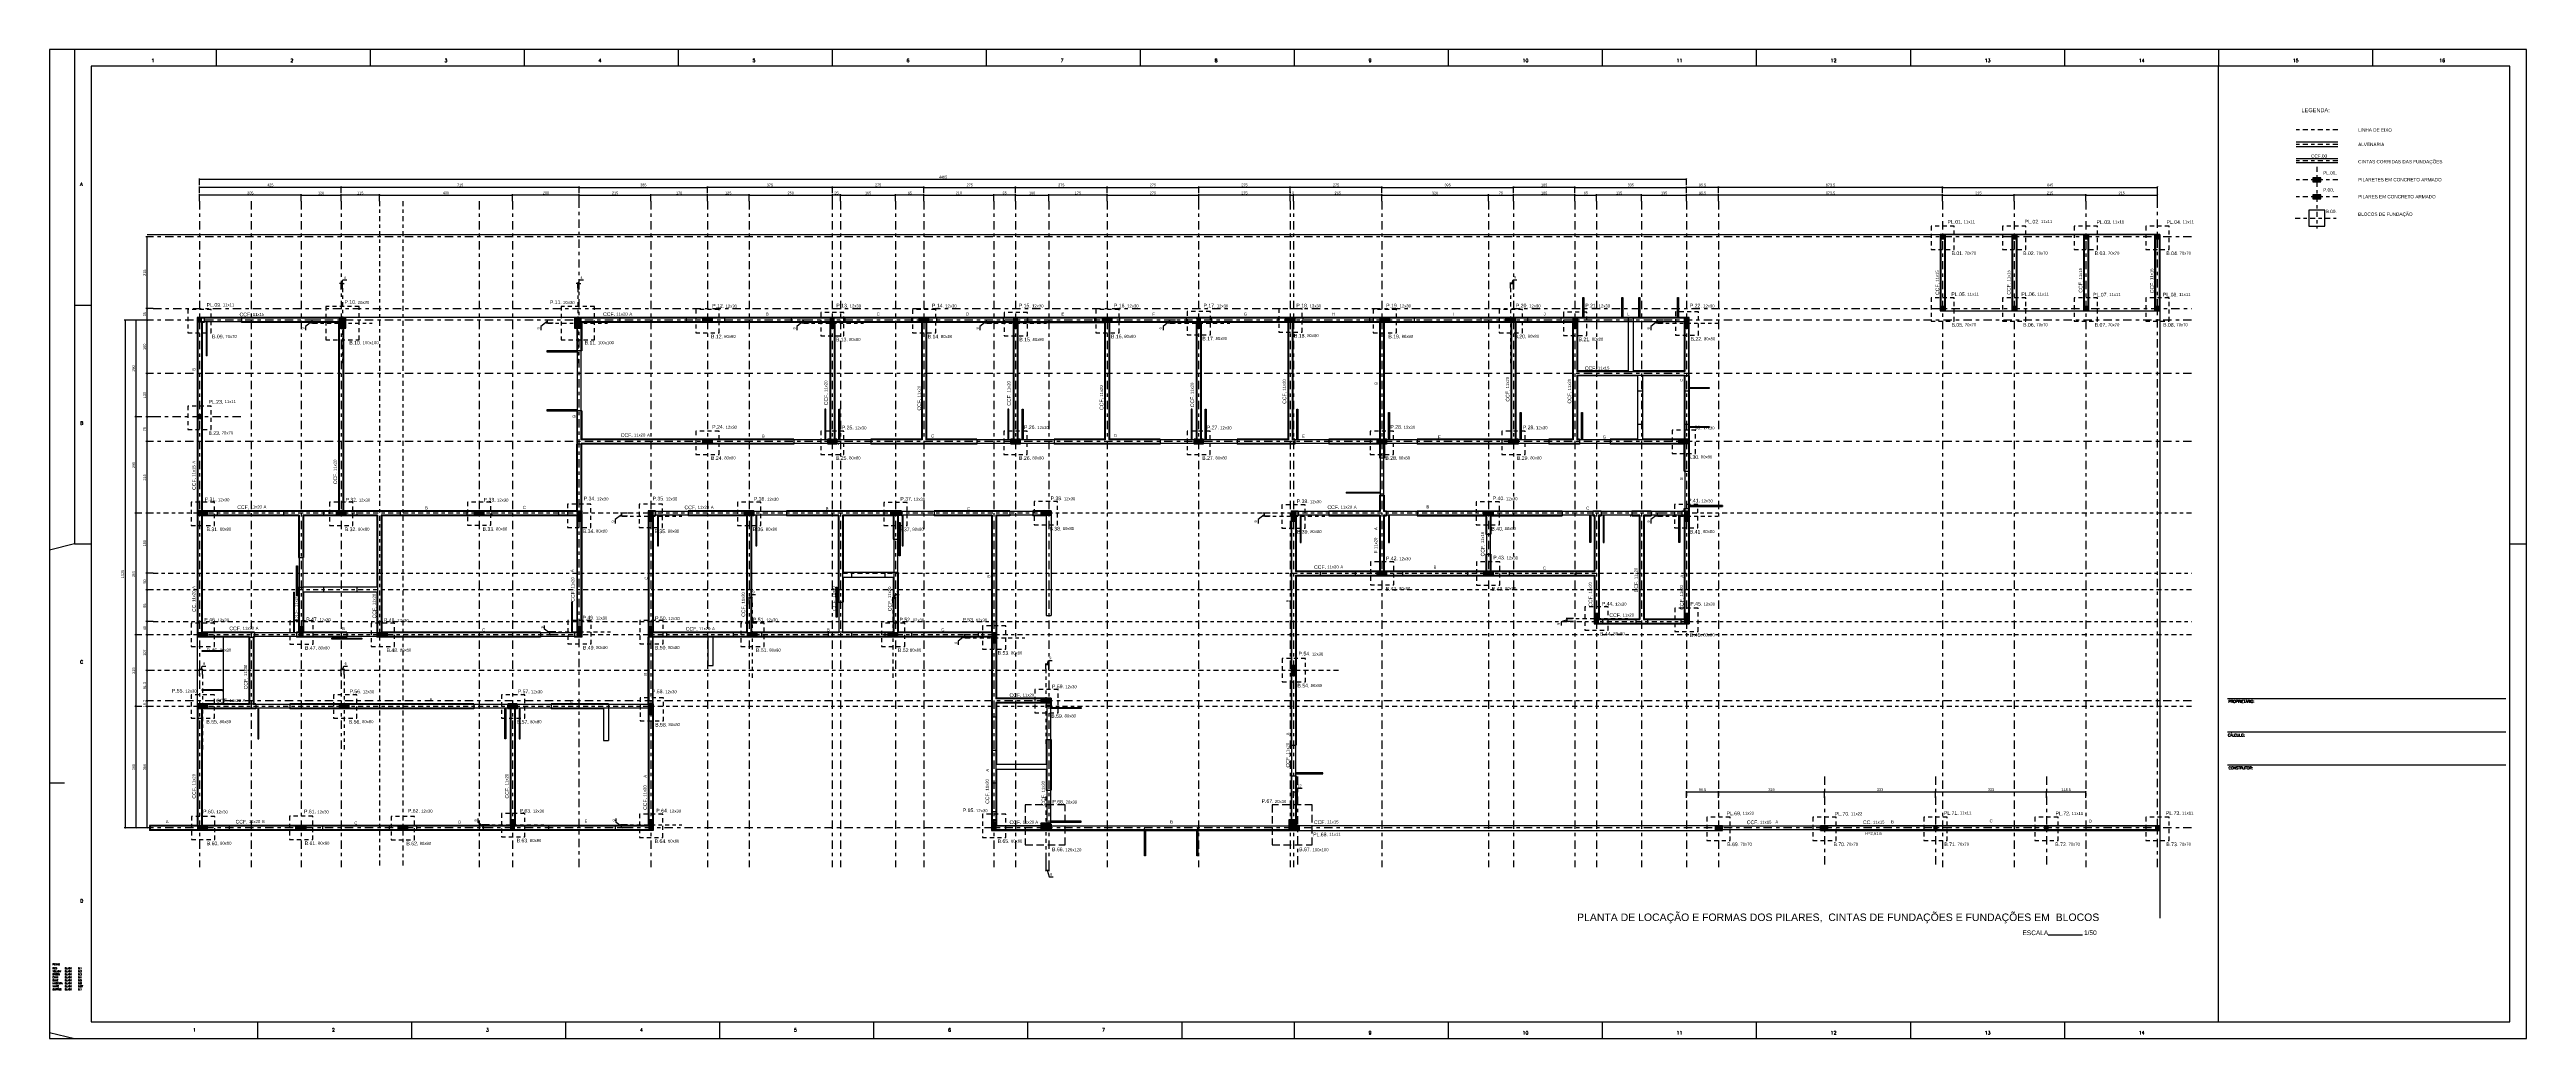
# Model space of a CAD drawing. Header units: millimetres. Extents: x 3659 to 4048, y 1324 to 1399.
# Drawn here: x 3658.9 to 3733.3, y 1360.9 to 1390.6 of the extents above; entities that cross this region are included whole.
import ezdxf
from ezdxf.enums import TextEntityAlignment as Align

# ---------------------------------------------------------------- set-up
doc = ezdxf.new("R2010")
doc.units = ezdxf.units.MM
for name, pattern in [('CENTER', [2, 1.25, -0.25, 0.25, -0.25]), ('DASHDOT', [1, 0.5, -0.25, 0, -0.25]), ('HIDDEN', [0.375, 0.25, -0.125])]:
    doc.linetypes.add(name, pattern=pattern)
for name, color, linetype in [('01-nivel piso', 2, 'Continuous'), ('01-pilar', 7, 'Continuous'), ('eixo', 1, 'CENTER'), ('Forma', 2, 'Continuous'), ('Fundação', 2, 'Continuous'), ('Hachura', 1, 'Continuous'), ('MATRIZ', 8, 'Continuous'), ('Moldura', 2, 'Continuous'), ('PILAR', 5, 'Continuous'), ('textcyan', 4, 'Continuous'), ('Texto 1', 2, 'Continuous'), ('Textos', 7, 'Continuous')]:
    doc.layers.add(name, color=color, linetype=linetype)
doc.styles.add('maloca 1', font='romans.shx')
doc.styles.add('ROMANS', font='arial.ttf')
doc.dimstyles.new('ESC-50JR', dxfattribs={"dimtxt": 0.1, "dimasz": 0.05, "dimexe": 0.03, "dimexo": 0, "dimgap": 0.03, "dimtad": 1, "dimlfac": 100, "dimdsep": 46, "dimtxsty": 'ROMANS', "dimblk1": 'DOTSMALL', "dimblk2": 'DOTSMALL', "dimsah": 1, "dimcen": 0.09, "dimclrd": 1, "dimclre": 1, "dimclrt": 2, "dimadec": 0, "dimazin": 0, "dimtfac": 1, "dimtdec": 4, "dimtmove": 0, "dimatfit": 3, "dimldrblk": 'DOTSMALL', "dimfxl": 0, "dimtolj": 1, "dimtzin": 0, "dimarcsym": 0})

# ---------------------------------------------------------------- blocks, each defined once
blk = doc.blocks.new('_ArchTick')
at = {"color": 0, "linetype": 'ByBlock', "const_width": 0.15}
blk.add_lwpolyline([(-0.5, -0.5), (0.5, 0.5)], dxfattribs=at)
blk = doc.blocks.new('*D44')
at = {"color": 1, "lineweight": -2, "transparency": 16777216}
for p, q in [((3663.438, 1386.097), (3663.438, 1386.301)), ((3666.488, 1386.271), (3663.438, 1386.271)), ((3666.488, 1386.097), (3666.488, 1386.301))]:
    blk.add_line(p, q, dxfattribs=at)
at = {"layer": 'DEFPOINTS', "color": 0, "transparency": 16777216}
for p in [(3663.438, 1386.271), (3663.438, 1386.097), (3666.488, 1386.097)]:
    blk.add_point(p, dxfattribs=at)
at = {"color": 1, "lineweight": -2, "transparency": 16777216, "xscale": 0.05, "yscale": 0.05, "zscale": 0.05, "rotation": 180}
blk.add_blockref('_ArchTick', (3663.438, 1386.271), dxfattribs=at)
at = {"color": 1, "lineweight": -2, "transparency": 16777216, "xscale": 0.05, "yscale": 0.05, "zscale": 0.05}
blk.add_blockref('_ArchTick', (3666.488, 1386.271), dxfattribs=at)
at = {"color": 2, "transparency": 16777216, "insert": (3664.963, 1386.342), "char_height": 0.08, "attachment_point": 5, "style": 'ROMANS'}
blk.add_mtext('\\A1;305', dxfattribs=at)
blk = doc.blocks.new('_DOTSMALL')
at = {"color": 0, "linetype": 'ByBlock', "const_width": 0.5}
blk.add_lwpolyline([(-0.0625, 0, 1), (0.0625, 0, 1)], format="xyb", close=True, dxfattribs=at)
blk = doc.blocks.new('*D45')
at = {"color": 1, "lineweight": -2, "transparency": 16777216}
for p, q in [((3666.488, 1386.097), (3666.488, 1386.301)), ((3666.488, 1386.271), (3667.688, 1386.271)), ((3667.688, 1386.097), (3667.688, 1386.301))]:
    blk.add_line(p, q, dxfattribs=at)
at = {"layer": 'DEFPOINTS', "color": 0, "transparency": 16777216}
for p in [(3666.488, 1386.097), (3667.688, 1386.271), (3667.688, 1386.097)]:
    blk.add_point(p, dxfattribs=at)
at = {"color": 1, "lineweight": -2, "transparency": 16777216, "xscale": 0.05, "yscale": 0.05, "zscale": 0.05, "rotation": 180}
blk.add_blockref('_ArchTick', (3666.488, 1386.271), dxfattribs=at)
at = {"color": 1, "lineweight": -2, "transparency": 16777216, "xscale": 0.05, "yscale": 0.05, "zscale": 0.05}
blk.add_blockref('_ArchTick', (3667.688, 1386.271), dxfattribs=at)
at = {"color": 2, "transparency": 16777216, "insert": (3667.088, 1386.342), "char_height": 0.08, "attachment_point": 5, "style": 'ROMANS'}
blk.add_mtext('\\A1;120', dxfattribs=at)
blk = doc.blocks.new('*D46')
at = {"color": 1, "lineweight": -2, "transparency": 16777216}
for p, q in [((3667.688, 1386.097), (3667.688, 1386.301)), ((3668.838, 1386.271), (3667.688, 1386.271)), ((3668.838, 1386.097), (3668.838, 1386.301))]:
    blk.add_line(p, q, dxfattribs=at)
at = {"layer": 'DEFPOINTS', "color": 0, "transparency": 16777216}
for p in [(3667.688, 1386.271), (3667.688, 1386.097), (3668.838, 1386.097)]:
    blk.add_point(p, dxfattribs=at)
at = {"color": 1, "lineweight": -2, "transparency": 16777216, "xscale": 0.05, "yscale": 0.05, "zscale": 0.05, "rotation": 180}
blk.add_blockref('_ArchTick', (3667.688, 1386.271), dxfattribs=at)
at = {"color": 1, "lineweight": -2, "transparency": 16777216, "xscale": 0.05, "yscale": 0.05, "zscale": 0.05}
blk.add_blockref('_ArchTick', (3668.838, 1386.271), dxfattribs=at)
at = {"color": 2, "transparency": 16777216, "insert": (3668.263, 1386.342), "char_height": 0.08, "attachment_point": 5, "style": 'ROMANS'}
blk.add_mtext('\\A1;115', dxfattribs=at)
blk = doc.blocks.new('*D47')
at = {"color": 1, "lineweight": -2, "transparency": 16777216}
for p, q in [((3668.838, 1386.097), (3668.838, 1386.301)), ((3668.838, 1386.271), (3672.838, 1386.271)), ((3672.838, 1386.097), (3672.838, 1386.301))]:
    blk.add_line(p, q, dxfattribs=at)
at = {"layer": 'DEFPOINTS', "color": 0, "transparency": 16777216}
for p in [(3668.838, 1386.097), (3672.838, 1386.271), (3672.838, 1386.097)]:
    blk.add_point(p, dxfattribs=at)
at = {"color": 1, "lineweight": -2, "transparency": 16777216, "xscale": 0.05, "yscale": 0.05, "zscale": 0.05, "rotation": 180}
blk.add_blockref('_ArchTick', (3668.838, 1386.271), dxfattribs=at)
at = {"color": 1, "lineweight": -2, "transparency": 16777216, "xscale": 0.05, "yscale": 0.05, "zscale": 0.05}
blk.add_blockref('_ArchTick', (3672.838, 1386.271), dxfattribs=at)
at = {"color": 2, "transparency": 16777216, "insert": (3670.838, 1386.342), "char_height": 0.08, "attachment_point": 5, "style": 'ROMANS'}
blk.add_mtext('\\A1;400', dxfattribs=at)
blk = doc.blocks.new('*D48')
at = {"color": 1, "lineweight": -2, "transparency": 16777216}
for p, q in [((3672.838, 1386.097), (3672.838, 1386.301)), ((3674.838, 1386.271), (3672.838, 1386.271)), ((3674.838, 1386.097), (3674.838, 1386.301))]:
    blk.add_line(p, q, dxfattribs=at)
at = {"layer": 'DEFPOINTS', "color": 0, "transparency": 16777216}
for p in [(3672.838, 1386.271), (3672.838, 1386.097), (3674.838, 1386.097)]:
    blk.add_point(p, dxfattribs=at)
at = {"color": 1, "lineweight": -2, "transparency": 16777216, "xscale": 0.05, "yscale": 0.05, "zscale": 0.05, "rotation": 180}
blk.add_blockref('_ArchTick', (3672.838, 1386.271), dxfattribs=at)
at = {"color": 1, "lineweight": -2, "transparency": 16777216, "xscale": 0.05, "yscale": 0.05, "zscale": 0.05}
blk.add_blockref('_ArchTick', (3674.838, 1386.271), dxfattribs=at)
at = {"color": 2, "transparency": 16777216, "insert": (3673.838, 1386.342), "char_height": 0.08, "attachment_point": 5, "style": 'ROMANS'}
blk.add_mtext('\\A1;200', dxfattribs=at)
blk = doc.blocks.new('*D49')
at = {"color": 1, "lineweight": -2, "transparency": 16777216}
for p, q in [((3674.838, 1386.097), (3674.838, 1386.301)), ((3674.838, 1386.271), (3676.988, 1386.271)), ((3676.988, 1386.097), (3676.988, 1386.301))]:
    blk.add_line(p, q, dxfattribs=at)
at = {"layer": 'DEFPOINTS', "color": 0, "transparency": 16777216}
for p in [(3674.838, 1386.097), (3676.988, 1386.271), (3676.988, 1386.097)]:
    blk.add_point(p, dxfattribs=at)
at = {"color": 1, "lineweight": -2, "transparency": 16777216, "xscale": 0.05, "yscale": 0.05, "zscale": 0.05, "rotation": 180}
blk.add_blockref('_ArchTick', (3674.838, 1386.271), dxfattribs=at)
at = {"color": 1, "lineweight": -2, "transparency": 16777216, "xscale": 0.05, "yscale": 0.05, "zscale": 0.05}
blk.add_blockref('_ArchTick', (3676.988, 1386.271), dxfattribs=at)
at = {"color": 2, "transparency": 16777216, "insert": (3675.913, 1386.342), "char_height": 0.08, "attachment_point": 5, "style": 'ROMANS'}
blk.add_mtext('\\A1;215', dxfattribs=at)
blk = doc.blocks.new('*D50')
at = {"color": 1, "lineweight": -2, "transparency": 16777216}
for p, q in [((3676.988, 1386.097), (3676.988, 1386.301)), ((3678.688, 1386.271), (3676.988, 1386.271)), ((3678.688, 1386.097), (3678.688, 1386.301))]:
    blk.add_line(p, q, dxfattribs=at)
at = {"layer": 'DEFPOINTS', "color": 0, "transparency": 16777216}
for p in [(3676.988, 1386.271), (3676.988, 1386.097), (3678.688, 1386.097)]:
    blk.add_point(p, dxfattribs=at)
at = {"color": 1, "lineweight": -2, "transparency": 16777216, "xscale": 0.05, "yscale": 0.05, "zscale": 0.05, "rotation": 180}
blk.add_blockref('_ArchTick', (3676.988, 1386.271), dxfattribs=at)
at = {"color": 1, "lineweight": -2, "transparency": 16777216, "xscale": 0.05, "yscale": 0.05, "zscale": 0.05}
blk.add_blockref('_ArchTick', (3678.688, 1386.271), dxfattribs=at)
at = {"color": 2, "transparency": 16777216, "insert": (3677.838, 1386.342), "char_height": 0.08, "attachment_point": 5, "style": 'ROMANS'}
blk.add_mtext('\\A1;170', dxfattribs=at)
blk = doc.blocks.new('*D51')
at = {"color": 1, "lineweight": -2, "transparency": 16777216}
for p, q in [((3679.938, 1386.097), (3679.938, 1386.301)), ((3679.938, 1386.271), (3682.438, 1386.271)), ((3682.438, 1386.097), (3682.438, 1386.301))]:
    blk.add_line(p, q, dxfattribs=at)
at = {"layer": 'DEFPOINTS', "color": 0, "transparency": 16777216}
for p in [(3679.938, 1386.097), (3682.438, 1386.271), (3682.438, 1386.097)]:
    blk.add_point(p, dxfattribs=at)
at = {"color": 1, "lineweight": -2, "transparency": 16777216, "xscale": 0.05, "yscale": 0.05, "zscale": 0.05, "rotation": 180}
blk.add_blockref('_ArchTick', (3679.938, 1386.271), dxfattribs=at)
at = {"color": 1, "lineweight": -2, "transparency": 16777216, "xscale": 0.05, "yscale": 0.05, "zscale": 0.05}
blk.add_blockref('_ArchTick', (3682.438, 1386.271), dxfattribs=at)
at = {"color": 2, "transparency": 16777216, "insert": (3681.188, 1386.342), "char_height": 0.08, "attachment_point": 5, "style": 'ROMANS'}
blk.add_mtext('\\A1;250', dxfattribs=at)
blk = doc.blocks.new('*D52')
at = {"color": 1, "lineweight": -2, "transparency": 16777216}
for p, q in [((3682.438, 1386.097), (3682.438, 1386.301)), ((3682.688, 1386.271), (3682.438, 1386.271)), ((3682.688, 1386.097), (3682.688, 1386.301))]:
    blk.add_line(p, q, dxfattribs=at)
at = {"layer": 'DEFPOINTS', "color": 0, "transparency": 16777216}
for p in [(3682.438, 1386.271), (3682.438, 1386.097), (3682.688, 1386.097)]:
    blk.add_point(p, dxfattribs=at)
at = {"color": 1, "lineweight": -2, "transparency": 16777216, "xscale": 0.05, "yscale": 0.05, "zscale": 0.05, "rotation": 180}
blk.add_blockref('_ArchTick', (3682.438, 1386.271), dxfattribs=at)
at = {"color": 1, "lineweight": -2, "transparency": 16777216, "xscale": 0.05, "yscale": 0.05, "zscale": 0.05}
blk.add_blockref('_ArchTick', (3682.688, 1386.271), dxfattribs=at)
at = {"color": 2, "transparency": 16777216, "insert": (3682.563, 1386.342), "char_height": 0.08, "attachment_point": 5, "style": 'ROMANS'}
blk.add_mtext('\\A1;25', dxfattribs=at)
blk = doc.blocks.new('*D53')
at = {"color": 1, "lineweight": -2, "transparency": 16777216}
for p, q in [((3682.688, 1386.097), (3682.688, 1386.301)), ((3682.688, 1386.271), (3684.338, 1386.271)), ((3684.338, 1386.097), (3684.338, 1386.301))]:
    blk.add_line(p, q, dxfattribs=at)
at = {"layer": 'DEFPOINTS', "color": 0, "transparency": 16777216}
for p in [(3682.688, 1386.097), (3684.338, 1386.271), (3684.338, 1386.097)]:
    blk.add_point(p, dxfattribs=at)
at = {"color": 1, "lineweight": -2, "transparency": 16777216, "xscale": 0.05, "yscale": 0.05, "zscale": 0.05, "rotation": 180}
blk.add_blockref('_ArchTick', (3682.688, 1386.271), dxfattribs=at)
at = {"color": 1, "lineweight": -2, "transparency": 16777216, "xscale": 0.05, "yscale": 0.05, "zscale": 0.05}
blk.add_blockref('_ArchTick', (3684.338, 1386.271), dxfattribs=at)
at = {"color": 2, "transparency": 16777216, "insert": (3683.513, 1386.342), "char_height": 0.08, "attachment_point": 5, "style": 'ROMANS'}
blk.add_mtext('\\A1;165', dxfattribs=at)
blk = doc.blocks.new('*D54')
at = {"color": 1, "lineweight": -2, "transparency": 16777216}
for p, q in [((3684.338, 1386.097), (3684.338, 1386.301)), ((3685.188, 1386.271), (3684.338, 1386.271)), ((3685.188, 1386.097), (3685.188, 1386.301))]:
    blk.add_line(p, q, dxfattribs=at)
at = {"layer": 'DEFPOINTS', "color": 0, "transparency": 16777216}
for p in [(3684.338, 1386.271), (3684.338, 1386.097), (3685.188, 1386.097)]:
    blk.add_point(p, dxfattribs=at)
at = {"color": 1, "lineweight": -2, "transparency": 16777216, "xscale": 0.05, "yscale": 0.05, "zscale": 0.05, "rotation": 180}
blk.add_blockref('_ArchTick', (3684.338, 1386.271), dxfattribs=at)
at = {"color": 1, "lineweight": -2, "transparency": 16777216, "xscale": 0.05, "yscale": 0.05, "zscale": 0.05}
blk.add_blockref('_ArchTick', (3685.188, 1386.271), dxfattribs=at)
at = {"color": 2, "transparency": 16777216, "insert": (3684.763, 1386.342), "char_height": 0.08, "attachment_point": 5, "style": 'ROMANS'}
blk.add_mtext('\\A1;85', dxfattribs=at)
blk = doc.blocks.new('*D55')
at = {"color": 1, "lineweight": -2, "transparency": 16777216}
for p, q in [((3685.188, 1386.097), (3685.188, 1386.301)), ((3685.188, 1386.271), (3687.288, 1386.271)), ((3687.288, 1386.097), (3687.288, 1386.301))]:
    blk.add_line(p, q, dxfattribs=at)
at = {"layer": 'DEFPOINTS', "color": 0, "transparency": 16777216}
for p in [(3685.188, 1386.097), (3687.288, 1386.271), (3687.288, 1386.097)]:
    blk.add_point(p, dxfattribs=at)
at = {"color": 1, "lineweight": -2, "transparency": 16777216, "xscale": 0.05, "yscale": 0.05, "zscale": 0.05, "rotation": 180}
blk.add_blockref('_ArchTick', (3685.188, 1386.271), dxfattribs=at)
at = {"color": 1, "lineweight": -2, "transparency": 16777216, "xscale": 0.05, "yscale": 0.05, "zscale": 0.05}
blk.add_blockref('_ArchTick', (3687.288, 1386.271), dxfattribs=at)
at = {"color": 2, "transparency": 16777216, "insert": (3686.238, 1386.342), "char_height": 0.08, "attachment_point": 5, "style": 'ROMANS'}
blk.add_mtext('\\A1;210', dxfattribs=at)
blk = doc.blocks.new('*D56')
at = {"color": 1, "lineweight": -2, "transparency": 16777216}
for p, q in [((3687.288, 1386.097), (3687.288, 1386.301)), ((3687.938, 1386.271), (3687.288, 1386.271)), ((3687.938, 1386.097), (3687.938, 1386.301))]:
    blk.add_line(p, q, dxfattribs=at)
at = {"layer": 'DEFPOINTS', "color": 0, "transparency": 16777216}
for p in [(3687.288, 1386.271), (3687.288, 1386.097), (3687.938, 1386.097)]:
    blk.add_point(p, dxfattribs=at)
at = {"color": 1, "lineweight": -2, "transparency": 16777216, "xscale": 0.05, "yscale": 0.05, "zscale": 0.05, "rotation": 180}
blk.add_blockref('_ArchTick', (3687.288, 1386.271), dxfattribs=at)
at = {"color": 1, "lineweight": -2, "transparency": 16777216, "xscale": 0.05, "yscale": 0.05, "zscale": 0.05}
blk.add_blockref('_ArchTick', (3687.938, 1386.271), dxfattribs=at)
at = {"color": 2, "transparency": 16777216, "insert": (3687.613, 1386.342), "char_height": 0.08, "attachment_point": 5, "style": 'ROMANS'}
blk.add_mtext('\\A1;65', dxfattribs=at)
blk = doc.blocks.new('*D57')
at = {"color": 1, "lineweight": -2, "transparency": 16777216}
for p, q in [((3687.938, 1386.097), (3687.938, 1386.301)), ((3687.938, 1386.271), (3688.938, 1386.271)), ((3688.938, 1386.097), (3688.938, 1386.301))]:
    blk.add_line(p, q, dxfattribs=at)
at = {"layer": 'DEFPOINTS', "color": 0, "transparency": 16777216}
for p in [(3687.938, 1386.097), (3688.938, 1386.271), (3688.938, 1386.097)]:
    blk.add_point(p, dxfattribs=at)
at = {"color": 1, "lineweight": -2, "transparency": 16777216, "xscale": 0.05, "yscale": 0.05, "zscale": 0.05, "rotation": 180}
blk.add_blockref('_ArchTick', (3687.938, 1386.271), dxfattribs=at)
at = {"color": 1, "lineweight": -2, "transparency": 16777216, "xscale": 0.05, "yscale": 0.05, "zscale": 0.05}
blk.add_blockref('_ArchTick', (3688.938, 1386.271), dxfattribs=at)
at = {"color": 2, "transparency": 16777216, "insert": (3688.438, 1386.342), "char_height": 0.08, "attachment_point": 5, "style": 'ROMANS'}
blk.add_mtext('\\A1;100', dxfattribs=at)
blk = doc.blocks.new('*D58')
at = {"color": 1, "lineweight": -2, "transparency": 16777216}
for p, q in [((3688.938, 1386.097), (3688.938, 1386.301)), ((3690.688, 1386.271), (3688.938, 1386.271)), ((3690.688, 1386.097), (3690.688, 1386.301))]:
    blk.add_line(p, q, dxfattribs=at)
at = {"layer": 'DEFPOINTS', "color": 0, "transparency": 16777216}
for p in [(3688.938, 1386.271), (3688.938, 1386.097), (3690.688, 1386.097)]:
    blk.add_point(p, dxfattribs=at)
at = {"color": 1, "lineweight": -2, "transparency": 16777216, "xscale": 0.05, "yscale": 0.05, "zscale": 0.05, "rotation": 180}
blk.add_blockref('_ArchTick', (3688.938, 1386.271), dxfattribs=at)
at = {"color": 1, "lineweight": -2, "transparency": 16777216, "xscale": 0.05, "yscale": 0.05, "zscale": 0.05}
blk.add_blockref('_ArchTick', (3690.688, 1386.271), dxfattribs=at)
at = {"color": 2, "transparency": 16777216, "insert": (3689.813, 1386.342), "char_height": 0.08, "attachment_point": 5, "style": 'ROMANS'}
blk.add_mtext('\\A1;175', dxfattribs=at)
blk = doc.blocks.new('*D59')
at = {"color": 1, "lineweight": -2, "transparency": 16777216}
for p, q in [((3690.688, 1386.097), (3690.688, 1386.301)), ((3690.688, 1386.271), (3693.438, 1386.271)), ((3693.438, 1386.097), (3693.438, 1386.301))]:
    blk.add_line(p, q, dxfattribs=at)
at = {"layer": 'DEFPOINTS', "color": 0, "transparency": 16777216}
for p in [(3690.688, 1386.097), (3693.438, 1386.271), (3693.438, 1386.097)]:
    blk.add_point(p, dxfattribs=at)
at = {"color": 1, "lineweight": -2, "transparency": 16777216, "xscale": 0.05, "yscale": 0.05, "zscale": 0.05, "rotation": 180}
blk.add_blockref('_ArchTick', (3690.688, 1386.271), dxfattribs=at)
at = {"color": 1, "lineweight": -2, "transparency": 16777216, "xscale": 0.05, "yscale": 0.05, "zscale": 0.05}
blk.add_blockref('_ArchTick', (3693.438, 1386.271), dxfattribs=at)
at = {"color": 2, "transparency": 16777216, "insert": (3692.063, 1386.342), "char_height": 0.08, "attachment_point": 5, "style": 'ROMANS'}
blk.add_mtext('\\A1;275', dxfattribs=at)
blk = doc.blocks.new('*D60')
at = {"color": 1, "lineweight": -2, "transparency": 16777216}
for p, q in [((3693.438, 1386.097), (3693.438, 1386.301)), ((3696.188, 1386.271), (3693.438, 1386.271)), ((3696.188, 1386.097), (3696.188, 1386.301))]:
    blk.add_line(p, q, dxfattribs=at)
at = {"layer": 'DEFPOINTS', "color": 0, "transparency": 16777216}
for p in [(3693.438, 1386.271), (3693.438, 1386.097), (3696.188, 1386.097)]:
    blk.add_point(p, dxfattribs=at)
at = {"color": 1, "lineweight": -2, "transparency": 16777216, "xscale": 0.05, "yscale": 0.05, "zscale": 0.05, "rotation": 180}
blk.add_blockref('_ArchTick', (3693.438, 1386.271), dxfattribs=at)
at = {"color": 1, "lineweight": -2, "transparency": 16777216, "xscale": 0.05, "yscale": 0.05, "zscale": 0.05}
blk.add_blockref('_ArchTick', (3696.188, 1386.271), dxfattribs=at)
at = {"color": 2, "transparency": 16777216, "insert": (3694.813, 1386.342), "char_height": 0.08, "attachment_point": 5, "style": 'ROMANS'}
blk.add_mtext('\\A1;275', dxfattribs=at)
blk = doc.blocks.new('*D61')
at = {"color": 1, "lineweight": -2, "transparency": 16777216}
for p, q in [((3696.188, 1386.097), (3696.188, 1386.301)), ((3696.188, 1386.271), (3696.288, 1386.271)), ((3696.288, 1386.097), (3696.288, 1386.301))]:
    blk.add_line(p, q, dxfattribs=at)
at = {"layer": 'DEFPOINTS', "color": 0, "transparency": 16777216}
for p in [(3696.188, 1386.097), (3696.288, 1386.271), (3696.288, 1386.097)]:
    blk.add_point(p, dxfattribs=at)
at = {"color": 1, "lineweight": -2, "transparency": 16777216, "xscale": 0.05, "yscale": 0.05, "zscale": 0.05, "rotation": 180}
blk.add_blockref('_ArchTick', (3696.188, 1386.271), dxfattribs=at)
at = {"color": 1, "lineweight": -2, "transparency": 16777216, "xscale": 0.05, "yscale": 0.05, "zscale": 0.05}
blk.add_blockref('_ArchTick', (3696.288, 1386.271), dxfattribs=at)
at = {"color": 2, "transparency": 16777216, "insert": (3696.238, 1386.342), "char_height": 0.08, "attachment_point": 5, "style": 'ROMANS'}
blk.add_mtext('\\A1;10', dxfattribs=at)
blk = doc.blocks.new('*D62')
at = {"color": 1, "lineweight": -2, "transparency": 16777216}
for p, q in [((3696.288, 1386.097), (3696.288, 1386.301)), ((3698.938, 1386.271), (3696.288, 1386.271)), ((3698.938, 1386.097), (3698.938, 1386.301))]:
    blk.add_line(p, q, dxfattribs=at)
at = {"layer": 'DEFPOINTS', "color": 0, "transparency": 16777216}
for p in [(3696.288, 1386.271), (3696.288, 1386.097), (3698.938, 1386.097)]:
    blk.add_point(p, dxfattribs=at)
at = {"color": 1, "lineweight": -2, "transparency": 16777216, "xscale": 0.05, "yscale": 0.05, "zscale": 0.05, "rotation": 180}
blk.add_blockref('_ArchTick', (3696.288, 1386.271), dxfattribs=at)
at = {"color": 1, "lineweight": -2, "transparency": 16777216, "xscale": 0.05, "yscale": 0.05, "zscale": 0.05}
blk.add_blockref('_ArchTick', (3698.938, 1386.271), dxfattribs=at)
at = {"color": 2, "transparency": 16777216, "insert": (3697.613, 1386.342), "char_height": 0.08, "attachment_point": 5, "style": 'ROMANS'}
blk.add_mtext('\\A1;265', dxfattribs=at)
blk = doc.blocks.new('*D63')
at = {"color": 1, "lineweight": -2, "transparency": 16777216}
for p, q in [((3698.938, 1386.097), (3698.938, 1386.301)), ((3698.938, 1386.271), (3702.138, 1386.271)), ((3702.138, 1386.097), (3702.138, 1386.301))]:
    blk.add_line(p, q, dxfattribs=at)
at = {"layer": 'DEFPOINTS', "color": 0, "transparency": 16777216}
for p in [(3698.938, 1386.097), (3702.138, 1386.271), (3702.138, 1386.097)]:
    blk.add_point(p, dxfattribs=at)
at = {"color": 1, "lineweight": -2, "transparency": 16777216, "xscale": 0.05, "yscale": 0.05, "zscale": 0.05, "rotation": 180}
blk.add_blockref('_ArchTick', (3698.938, 1386.271), dxfattribs=at)
at = {"color": 1, "lineweight": -2, "transparency": 16777216, "xscale": 0.05, "yscale": 0.05, "zscale": 0.05}
blk.add_blockref('_ArchTick', (3702.138, 1386.271), dxfattribs=at)
at = {"color": 2, "transparency": 16777216, "insert": (3700.538, 1386.342), "char_height": 0.08, "attachment_point": 5, "style": 'ROMANS'}
blk.add_mtext('\\A1;320', dxfattribs=at)
blk = doc.blocks.new('*D64')
at = {"color": 1, "lineweight": -2, "transparency": 16777216}
for p, q in [((3702.888, 1386.097), (3702.888, 1386.301)), ((3704.738, 1386.271), (3702.888, 1386.271)), ((3704.738, 1386.097), (3704.738, 1386.301))]:
    blk.add_line(p, q, dxfattribs=at)
at = {"layer": 'DEFPOINTS', "color": 0, "transparency": 16777216}
for p in [(3702.888, 1386.271), (3702.888, 1386.097), (3704.738, 1386.097)]:
    blk.add_point(p, dxfattribs=at)
at = {"color": 1, "lineweight": -2, "transparency": 16777216, "xscale": 0.05, "yscale": 0.05, "zscale": 0.05, "rotation": 180}
blk.add_blockref('_ArchTick', (3702.888, 1386.271), dxfattribs=at)
at = {"color": 1, "lineweight": -2, "transparency": 16777216, "xscale": 0.05, "yscale": 0.05, "zscale": 0.05}
blk.add_blockref('_ArchTick', (3704.738, 1386.271), dxfattribs=at)
at = {"color": 2, "transparency": 16777216, "insert": (3703.813, 1386.342), "char_height": 0.08, "attachment_point": 5, "style": 'ROMANS'}
blk.add_mtext('\\A1;185', dxfattribs=at)
blk = doc.blocks.new('*D65')
at = {"color": 1, "lineweight": -2, "transparency": 16777216}
for p, q in [((3704.738, 1386.097), (3704.738, 1386.301)), ((3704.738, 1386.271), (3705.388, 1386.271)), ((3705.388, 1386.097), (3705.388, 1386.301))]:
    blk.add_line(p, q, dxfattribs=at)
at = {"layer": 'DEFPOINTS', "color": 0, "transparency": 16777216}
for p in [(3704.738, 1386.097), (3705.388, 1386.271), (3705.388, 1386.097)]:
    blk.add_point(p, dxfattribs=at)
at = {"color": 1, "lineweight": -2, "transparency": 16777216, "xscale": 0.05, "yscale": 0.05, "zscale": 0.05, "rotation": 180}
blk.add_blockref('_ArchTick', (3704.738, 1386.271), dxfattribs=at)
at = {"color": 1, "lineweight": -2, "transparency": 16777216, "xscale": 0.05, "yscale": 0.05, "zscale": 0.05}
blk.add_blockref('_ArchTick', (3705.388, 1386.271), dxfattribs=at)
at = {"color": 2, "transparency": 16777216, "insert": (3705.063, 1386.342), "char_height": 0.08, "attachment_point": 5, "style": 'ROMANS'}
blk.add_mtext('\\A1;65', dxfattribs=at)
blk = doc.blocks.new('*D66')
at = {"color": 1, "lineweight": -2, "transparency": 16777216}
for p, q in [((3705.388, 1386.097), (3705.388, 1386.301)), ((3706.738, 1386.271), (3705.388, 1386.271)), ((3706.738, 1386.097), (3706.738, 1386.301))]:
    blk.add_line(p, q, dxfattribs=at)
at = {"layer": 'DEFPOINTS', "color": 0, "transparency": 16777216}
for p in [(3705.388, 1386.271), (3705.388, 1386.097), (3706.738, 1386.097)]:
    blk.add_point(p, dxfattribs=at)
at = {"color": 1, "lineweight": -2, "transparency": 16777216, "xscale": 0.05, "yscale": 0.05, "zscale": 0.05, "rotation": 180}
blk.add_blockref('_ArchTick', (3705.388, 1386.271), dxfattribs=at)
at = {"color": 1, "lineweight": -2, "transparency": 16777216, "xscale": 0.05, "yscale": 0.05, "zscale": 0.05}
blk.add_blockref('_ArchTick', (3706.738, 1386.271), dxfattribs=at)
at = {"color": 2, "transparency": 16777216, "insert": (3706.063, 1386.342), "char_height": 0.08, "attachment_point": 5, "style": 'ROMANS'}
blk.add_mtext('\\A1;135', dxfattribs=at)
blk = doc.blocks.new('*D67')
at = {"color": 1, "lineweight": -2, "transparency": 16777216}
for p, q in [((3706.738, 1386.097), (3706.738, 1386.301)), ((3706.738, 1386.271), (3708.088, 1386.271)), ((3708.088, 1386.097), (3708.088, 1386.301))]:
    blk.add_line(p, q, dxfattribs=at)
at = {"layer": 'DEFPOINTS', "color": 0, "transparency": 16777216}
for p in [(3706.738, 1386.097), (3708.088, 1386.271), (3708.088, 1386.097)]:
    blk.add_point(p, dxfattribs=at)
at = {"color": 1, "lineweight": -2, "transparency": 16777216, "xscale": 0.05, "yscale": 0.05, "zscale": 0.05, "rotation": 180}
blk.add_blockref('_ArchTick', (3706.738, 1386.271), dxfattribs=at)
at = {"color": 1, "lineweight": -2, "transparency": 16777216, "xscale": 0.05, "yscale": 0.05, "zscale": 0.05}
blk.add_blockref('_ArchTick', (3708.088, 1386.271), dxfattribs=at)
at = {"color": 2, "transparency": 16777216, "insert": (3707.413, 1386.342), "char_height": 0.08, "attachment_point": 5, "style": 'ROMANS'}
blk.add_mtext('\\A1;135', dxfattribs=at)
blk = doc.blocks.new('*D68')
at = {"color": 1, "lineweight": -2, "transparency": 16777216}
for p, q in [((3708.088, 1386.097), (3708.088, 1386.301)), ((3709.043, 1386.271), (3708.088, 1386.271)), ((3709.043, 1386.097), (3709.043, 1386.301))]:
    blk.add_line(p, q, dxfattribs=at)
at = {"layer": 'DEFPOINTS', "color": 0, "transparency": 16777216}
for p in [(3708.088, 1386.271), (3708.088, 1386.097), (3709.043, 1386.097)]:
    blk.add_point(p, dxfattribs=at)
at = {"color": 1, "lineweight": -2, "transparency": 16777216, "xscale": 0.05, "yscale": 0.05, "zscale": 0.05, "rotation": 180}
blk.add_blockref('_ArchTick', (3708.088, 1386.271), dxfattribs=at)
at = {"color": 1, "lineweight": -2, "transparency": 16777216, "xscale": 0.05, "yscale": 0.05, "zscale": 0.05}
blk.add_blockref('_ArchTick', (3709.043, 1386.271), dxfattribs=at)
at = {"color": 2, "transparency": 16777216, "insert": (3708.565, 1386.342), "char_height": 0.08, "attachment_point": 5, "style": 'ROMANS'}
blk.add_mtext('\\A1;95.5', dxfattribs=at)
blk = doc.blocks.new('*D69')
at = {"color": 1, "lineweight": -2, "transparency": 16777216}
for p, q in [((3709.043, 1386.097), (3709.043, 1386.301)), ((3715.778, 1386.271), (3709.043, 1386.271)), ((3715.778, 1386.097), (3715.778, 1386.301))]:
    blk.add_line(p, q, dxfattribs=at)
at = {"layer": 'DEFPOINTS', "color": 0, "transparency": 16777216}
for p in [(3709.043, 1386.271), (3709.043, 1386.097), (3715.778, 1386.097)]:
    blk.add_point(p, dxfattribs=at)
at = {"color": 1, "lineweight": -2, "transparency": 16777216, "xscale": 0.05, "yscale": 0.05, "zscale": 0.05, "rotation": 180}
blk.add_blockref('_ArchTick', (3709.043, 1386.271), dxfattribs=at)
at = {"color": 1, "lineweight": -2, "transparency": 16777216, "xscale": 0.05, "yscale": 0.05, "zscale": 0.05}
blk.add_blockref('_ArchTick', (3715.778, 1386.271), dxfattribs=at)
at = {"color": 2, "transparency": 16777216, "insert": (3712.41, 1386.342), "char_height": 0.08, "attachment_point": 5, "style": 'ROMANS'}
blk.add_mtext('\\A1;673.5', dxfattribs=at)
blk = doc.blocks.new('*D70')
at = {"color": 1, "lineweight": -2, "transparency": 16777216}
for p, q in [((3715.778, 1386.097), (3715.778, 1386.301)), ((3715.778, 1386.271), (3717.928, 1386.271)), ((3717.928, 1386.097), (3717.928, 1386.301))]:
    blk.add_line(p, q, dxfattribs=at)
at = {"layer": 'DEFPOINTS', "color": 0, "transparency": 16777216}
for p in [(3715.778, 1386.097), (3717.928, 1386.271), (3717.928, 1386.097)]:
    blk.add_point(p, dxfattribs=at)
at = {"color": 1, "lineweight": -2, "transparency": 16777216, "xscale": 0.05, "yscale": 0.05, "zscale": 0.05, "rotation": 180}
blk.add_blockref('_ArchTick', (3715.778, 1386.271), dxfattribs=at)
at = {"color": 1, "lineweight": -2, "transparency": 16777216, "xscale": 0.05, "yscale": 0.05, "zscale": 0.05}
blk.add_blockref('_ArchTick', (3717.928, 1386.271), dxfattribs=at)
at = {"color": 2, "transparency": 16777216, "insert": (3716.853, 1386.342), "char_height": 0.08, "attachment_point": 5, "style": 'ROMANS'}
blk.add_mtext('\\A1;215', dxfattribs=at)
blk = doc.blocks.new('*D71')
at = {"color": 1, "lineweight": -2, "transparency": 16777216}
for p, q in [((3717.928, 1386.097), (3717.928, 1386.301)), ((3720.078, 1386.271), (3717.928, 1386.271)), ((3720.078, 1386.097), (3720.078, 1386.301))]:
    blk.add_line(p, q, dxfattribs=at)
at = {"layer": 'DEFPOINTS', "color": 0, "transparency": 16777216}
for p in [(3717.928, 1386.271), (3717.928, 1386.097), (3720.078, 1386.097)]:
    blk.add_point(p, dxfattribs=at)
at = {"color": 1, "lineweight": -2, "transparency": 16777216, "xscale": 0.05, "yscale": 0.05, "zscale": 0.05, "rotation": 180}
blk.add_blockref('_ArchTick', (3717.928, 1386.271), dxfattribs=at)
at = {"color": 1, "lineweight": -2, "transparency": 16777216, "xscale": 0.05, "yscale": 0.05, "zscale": 0.05}
blk.add_blockref('_ArchTick', (3720.078, 1386.271), dxfattribs=at)
at = {"color": 2, "transparency": 16777216, "insert": (3719.003, 1386.342), "char_height": 0.08, "attachment_point": 5, "style": 'ROMANS'}
blk.add_mtext('\\A1;215', dxfattribs=at)
blk = doc.blocks.new('*D72')
at = {"color": 1, "lineweight": -2, "transparency": 16777216}
for p, q in [((3720.078, 1386.097), (3720.078, 1386.301)), ((3720.078, 1386.271), (3722.228, 1386.271)), ((3722.228, 1386.097), (3722.228, 1386.301))]:
    blk.add_line(p, q, dxfattribs=at)
at = {"layer": 'DEFPOINTS', "color": 0, "transparency": 16777216}
for p in [(3720.078, 1386.097), (3722.228, 1386.271), (3722.228, 1386.097)]:
    blk.add_point(p, dxfattribs=at)
at = {"color": 1, "lineweight": -2, "transparency": 16777216, "xscale": 0.05, "yscale": 0.05, "zscale": 0.05, "rotation": 180}
blk.add_blockref('_ArchTick', (3720.078, 1386.271), dxfattribs=at)
at = {"color": 1, "lineweight": -2, "transparency": 16777216, "xscale": 0.05, "yscale": 0.05, "zscale": 0.05}
blk.add_blockref('_ArchTick', (3722.228, 1386.271), dxfattribs=at)
at = {"color": 2, "transparency": 16777216, "insert": (3721.153, 1386.342), "char_height": 0.08, "attachment_point": 5, "style": 'ROMANS'}
blk.add_mtext('\\A1;215', dxfattribs=at)
blk = doc.blocks.new('*D73')
at = {"color": 1, "lineweight": -2, "transparency": 16777216}
for p, q in [((3662.041, 1385.022), (3661.829, 1385.022)), ((3661.859, 1385.022), (3661.859, 1382.872)), ((3662.041, 1382.872), (3661.829, 1382.872))]:
    blk.add_line(p, q, dxfattribs=at)
at = {"layer": 'DEFPOINTS', "color": 0, "transparency": 16777216}
for p in [(3662.041, 1385.022), (3661.859, 1382.872), (3662.041, 1382.872)]:
    blk.add_point(p, dxfattribs=at)
at = {"color": 1, "lineweight": -2, "transparency": 16777216, "xscale": 0.05, "yscale": 0.05, "zscale": 0.05}
for p, rotation in [((3661.859, 1385.022), 90), ((3661.859, 1382.872), 270)]:
    blk.add_blockref('_ArchTick', p, dxfattribs=dict(at, rotation=rotation))
at = {"color": 2, "transparency": 16777216, "insert": (3661.788, 1383.947), "char_height": 0.08, "attachment_point": 5, "rotation": 90, "style": 'ROMANS'}
blk.add_mtext('\\A1;215', dxfattribs=at)
blk = doc.blocks.new('*D74')
at = {"color": 1, "lineweight": -2, "transparency": 16777216}
for p, q in [((3662.041, 1382.872), (3661.829, 1382.872)), ((3661.859, 1382.872), (3661.859, 1382.522)), ((3662.041, 1382.522), (3661.829, 1382.522))]:
    blk.add_line(p, q, dxfattribs=at)
at = {"layer": 'DEFPOINTS', "color": 0, "transparency": 16777216}
for p in [(3662.041, 1382.872), (3661.859, 1382.522), (3662.041, 1382.522)]:
    blk.add_point(p, dxfattribs=at)
at = {"color": 1, "lineweight": -2, "transparency": 16777216, "xscale": 0.05, "yscale": 0.05, "zscale": 0.05}
for p, rotation in [((3661.859, 1382.872), 90), ((3661.859, 1382.522), 270)]:
    blk.add_blockref('_ArchTick', p, dxfattribs=dict(at, rotation=rotation))
at = {"color": 2, "transparency": 16777216, "insert": (3661.788, 1382.697), "char_height": 0.08, "attachment_point": 5, "rotation": 90, "style": 'ROMANS'}
blk.add_mtext('\\A1;35', dxfattribs=at)
blk = doc.blocks.new('*D75')
at = {"color": 1, "lineweight": -2, "transparency": 16777216}
for p, q in [((3662.041, 1379.622), (3661.829, 1379.622)), ((3661.859, 1379.622), (3661.859, 1378.872)), ((3662.041, 1378.872), (3661.829, 1378.872))]:
    blk.add_line(p, q, dxfattribs=at)
at = {"layer": 'DEFPOINTS', "color": 0, "transparency": 16777216}
for p in [(3662.041, 1379.622), (3661.859, 1378.872), (3662.041, 1378.872)]:
    blk.add_point(p, dxfattribs=at)
at = {"color": 1, "lineweight": -2, "transparency": 16777216, "xscale": 0.05, "yscale": 0.05, "zscale": 0.05}
for p, rotation in [((3661.859, 1379.622), 90), ((3661.859, 1378.872), 270)]:
    blk.add_blockref('_ArchTick', p, dxfattribs=dict(at, rotation=rotation))
at = {"color": 2, "transparency": 16777216, "insert": (3661.788, 1379.247), "char_height": 0.08, "attachment_point": 5, "rotation": 90, "style": 'ROMANS'}
blk.add_mtext('\\A1;75', dxfattribs=at)
blk = doc.blocks.new('*D76')
at = {"color": 1, "lineweight": -2, "transparency": 16777216}
for p, q in [((3662.041, 1378.872), (3661.829, 1378.872)), ((3661.859, 1378.872), (3661.859, 1376.722)), ((3662.041, 1376.722), (3661.829, 1376.722))]:
    blk.add_line(p, q, dxfattribs=at)
at = {"layer": 'DEFPOINTS', "color": 0, "transparency": 16777216}
for p in [(3662.041, 1378.872), (3661.859, 1376.722), (3662.041, 1376.722)]:
    blk.add_point(p, dxfattribs=at)
at = {"color": 1, "lineweight": -2, "transparency": 16777216, "xscale": 0.05, "yscale": 0.05, "zscale": 0.05}
for p, rotation in [((3661.859, 1378.872), 90), ((3661.859, 1376.722), 270)]:
    blk.add_blockref('_ArchTick', p, dxfattribs=dict(at, rotation=rotation))
at = {"color": 2, "transparency": 16777216, "insert": (3661.788, 1377.797), "char_height": 0.08, "attachment_point": 5, "rotation": 90, "style": 'ROMANS'}
blk.add_mtext('\\A1;215', dxfattribs=at)
blk = doc.blocks.new('*D77')
at = {"color": 1, "lineweight": -2, "transparency": 16777216}
for p, q in [((3662.041, 1374.922), (3661.829, 1374.922)), ((3661.859, 1374.922), (3661.859, 1374.422)), ((3662.041, 1374.422), (3661.829, 1374.422))]:
    blk.add_line(p, q, dxfattribs=at)
at = {"layer": 'DEFPOINTS', "color": 0, "transparency": 16777216}
for p in [(3662.041, 1374.922), (3661.859, 1374.422), (3662.041, 1374.422)]:
    blk.add_point(p, dxfattribs=at)
at = {"color": 1, "lineweight": -2, "transparency": 16777216, "xscale": 0.05, "yscale": 0.05, "zscale": 0.05}
for p, rotation in [((3661.859, 1374.922), 90), ((3661.859, 1374.422), 270)]:
    blk.add_blockref('_ArchTick', p, dxfattribs=dict(at, rotation=rotation))
at = {"color": 2, "transparency": 16777216, "insert": (3661.788, 1374.672), "char_height": 0.08, "attachment_point": 5, "rotation": 90, "style": 'ROMANS'}
blk.add_mtext('\\A1;50', dxfattribs=at)
blk = doc.blocks.new('*D78')
at = {"color": 1, "lineweight": -2, "transparency": 16777216}
for p, q in [((3662.041, 1374.422), (3661.829, 1374.422)), ((3661.859, 1374.422), (3661.859, 1373.472)), ((3662.041, 1373.472), (3661.829, 1373.472))]:
    blk.add_line(p, q, dxfattribs=at)
at = {"layer": 'DEFPOINTS', "color": 0, "transparency": 16777216}
for p in [(3662.041, 1374.422), (3661.859, 1373.472), (3662.041, 1373.472)]:
    blk.add_point(p, dxfattribs=at)
at = {"color": 1, "lineweight": -2, "transparency": 16777216, "xscale": 0.05, "yscale": 0.05, "zscale": 0.05}
for p, rotation in [((3661.859, 1374.422), 90), ((3661.859, 1373.472), 270)]:
    blk.add_blockref('_ArchTick', p, dxfattribs=dict(at, rotation=rotation))
at = {"color": 2, "transparency": 16777216, "insert": (3661.788, 1373.947), "char_height": 0.08, "attachment_point": 5, "rotation": 90, "style": 'ROMANS'}
blk.add_mtext('\\A1;95', dxfattribs=at)
blk = doc.blocks.new('*D79')
at = {"color": 1, "lineweight": -2, "transparency": 16777216}
for p, q in [((3662.041, 1373.472), (3661.829, 1373.472)), ((3662.041, 1373.072), (3661.829, 1373.072)), ((3661.859, 1373.472), (3661.859, 1373.072))]:
    blk.add_line(p, q, dxfattribs=at)
at = {"layer": 'DEFPOINTS', "color": 0, "transparency": 16777216}
for p in [(3661.859, 1373.072), (3662.041, 1373.472), (3662.041, 1373.072)]:
    blk.add_point(p, dxfattribs=at)
at = {"color": 1, "lineweight": -2, "transparency": 16777216, "xscale": 0.05, "yscale": 0.05, "zscale": 0.05}
for p, rotation in [((3661.859, 1373.472), 90), ((3661.859, 1373.072), 270)]:
    blk.add_blockref('_ArchTick', p, dxfattribs=dict(at, rotation=rotation))
at = {"color": 2, "transparency": 16777216, "insert": (3661.788, 1373.272), "char_height": 0.08, "attachment_point": 5, "rotation": 90, "style": 'ROMANS'}
blk.add_mtext('\\A1;40', dxfattribs=at)
blk = doc.blocks.new('*D80')
at = {"color": 1, "lineweight": -2, "transparency": 16777216}
for p, q in [((3662.041, 1372.002), (3661.829, 1372.002)), ((3661.859, 1372.002), (3661.859, 1371.089)), ((3662.041, 1371.089), (3661.829, 1371.089))]:
    blk.add_line(p, q, dxfattribs=at)
at = {"layer": 'DEFPOINTS', "color": 0, "transparency": 16777216}
for p in [(3662.041, 1372.002), (3661.859, 1371.089), (3662.041, 1371.089)]:
    blk.add_point(p, dxfattribs=at)
at = {"color": 1, "lineweight": -2, "transparency": 16777216, "xscale": 0.05, "yscale": 0.05, "zscale": 0.05}
for p, rotation in [((3661.859, 1372.002), 90), ((3661.859, 1371.089), 270)]:
    blk.add_blockref('_ArchTick', p, dxfattribs=dict(at, rotation=rotation))
at = {"color": 2, "transparency": 16777216, "insert": (3661.788, 1371.546), "char_height": 0.08, "attachment_point": 5, "rotation": 90, "style": 'ROMANS'}
blk.add_mtext('\\A1;91.3', dxfattribs=at)
blk = doc.blocks.new('*D81')
at = {"color": 1, "lineweight": -2, "transparency": 16777216}
for p, q in [((3662.041, 1371.089), (3661.829, 1371.089)), ((3662.041, 1370.922), (3661.829, 1370.922)), ((3661.859, 1371.089), (3661.859, 1370.922))]:
    blk.add_line(p, q, dxfattribs=at)
at = {"layer": 'DEFPOINTS', "color": 0, "transparency": 16777216}
for p in [(3661.859, 1370.922), (3662.041, 1371.089), (3662.041, 1370.922)]:
    blk.add_point(p, dxfattribs=at)
at = {"color": 1, "lineweight": -2, "transparency": 16777216, "xscale": 0.05, "yscale": 0.05, "zscale": 0.05}
for p, rotation in [((3661.859, 1371.089), 90), ((3661.859, 1370.922), 270)]:
    blk.add_blockref('_ArchTick', p, dxfattribs=dict(at, rotation=rotation))
at = {"color": 2, "transparency": 16777216, "insert": (3661.788, 1371.006), "char_height": 0.08, "attachment_point": 5, "rotation": 90, "style": 'ROMANS'}
blk.add_mtext('\\A1;16.7', dxfattribs=at)
blk = doc.blocks.new('*D82')
at = {"color": 1, "lineweight": -2, "transparency": 16777216}
for p, q in [((3662.041, 1370.922), (3661.829, 1370.922)), ((3661.859, 1370.922), (3661.859, 1367.272)), ((3661.938, 1367.272), (3661.829, 1367.272))]:
    blk.add_line(p, q, dxfattribs=at)
at = {"layer": 'DEFPOINTS', "color": 0, "transparency": 16777216}
for p in [(3662.041, 1370.922), (3661.859, 1367.272), (3661.938, 1367.272)]:
    blk.add_point(p, dxfattribs=at)
at = {"color": 1, "lineweight": -2, "transparency": 16777216, "xscale": 0.05, "yscale": 0.05, "zscale": 0.05}
for p, rotation in [((3661.859, 1370.922), 90), ((3661.859, 1367.272), 270)]:
    blk.add_blockref('_ArchTick', p, dxfattribs=dict(at, rotation=rotation))
at = {"color": 2, "transparency": 16777216, "insert": (3661.788, 1369.097), "char_height": 0.08, "attachment_point": 5, "rotation": 90, "style": 'ROMANS'}
blk.add_mtext('\\A1;365', dxfattribs=at)
blk = doc.blocks.new('*D83')
at = {"color": 1, "lineweight": -2, "transparency": 16777216}
for p, q in [((3662.041, 1376.722), (3661.829, 1376.722)), ((3661.859, 1376.722), (3661.859, 1374.922)), ((3662.041, 1374.922), (3661.829, 1374.922))]:
    blk.add_line(p, q, dxfattribs=at)
at = {"layer": 'DEFPOINTS', "color": 0, "transparency": 16777216}
for p in [(3662.041, 1376.722), (3661.859, 1374.922), (3662.041, 1374.922)]:
    blk.add_point(p, dxfattribs=at)
at = {"color": 1, "lineweight": -2, "transparency": 16777216, "xscale": 0.05, "yscale": 0.05, "zscale": 0.05}
for p, rotation in [((3661.859, 1376.722), 90), ((3661.859, 1374.922), 270)]:
    blk.add_blockref('_ArchTick', p, dxfattribs=dict(at, rotation=rotation))
at = {"color": 2, "transparency": 16777216, "insert": (3661.788, 1375.822), "char_height": 0.08, "attachment_point": 5, "rotation": 90, "style": 'ROMANS'}
blk.add_mtext('\\A1;180', dxfattribs=at)
blk = doc.blocks.new('*D84')
at = {"color": 1, "lineweight": -2, "transparency": 16777216}
for p, q in [((3662.041, 1382.522), (3661.829, 1382.522)), ((3661.859, 1382.522), (3661.859, 1380.922)), ((3662.041, 1380.922), (3661.829, 1380.922))]:
    blk.add_line(p, q, dxfattribs=at)
at = {"layer": 'DEFPOINTS', "color": 0, "transparency": 16777216}
for p in [(3662.041, 1382.522), (3661.859, 1380.922), (3662.041, 1380.922)]:
    blk.add_point(p, dxfattribs=at)
at = {"color": 1, "lineweight": -2, "transparency": 16777216, "xscale": 0.05, "yscale": 0.05, "zscale": 0.05}
for p, rotation in [((3661.859, 1382.522), 90), ((3661.859, 1380.922), 270)]:
    blk.add_blockref('_ArchTick', p, dxfattribs=dict(at, rotation=rotation))
at = {"color": 2, "transparency": 16777216, "insert": (3661.788, 1381.722), "char_height": 0.08, "attachment_point": 5, "rotation": 90, "style": 'ROMANS'}
blk.add_mtext('\\A1;160', dxfattribs=at)
blk = doc.blocks.new('*D85')
at = {"color": 1, "lineweight": -2, "transparency": 16777216}
for p, q in [((3662.041, 1380.922), (3661.829, 1380.922)), ((3661.859, 1380.922), (3661.859, 1379.622)), ((3662.041, 1379.622), (3661.829, 1379.622))]:
    blk.add_line(p, q, dxfattribs=at)
at = {"layer": 'DEFPOINTS', "color": 0, "transparency": 16777216}
for p in [(3662.041, 1380.922), (3661.859, 1379.622), (3662.041, 1379.622)]:
    blk.add_point(p, dxfattribs=at)
at = {"color": 1, "lineweight": -2, "transparency": 16777216, "xscale": 0.05, "yscale": 0.05, "zscale": 0.05}
for p, rotation in [((3661.859, 1380.922), 90), ((3661.859, 1379.622), 270)]:
    blk.add_blockref('_ArchTick', p, dxfattribs=dict(at, rotation=rotation))
at = {"color": 2, "transparency": 16777216, "insert": (3661.788, 1380.272), "char_height": 0.08, "attachment_point": 5, "rotation": 90, "style": 'ROMANS'}
blk.add_mtext('\\A1;130', dxfattribs=at)
blk = doc.blocks.new('*D86')
at = {"color": 1, "lineweight": -2, "transparency": 16777216}
for p, q in [((3702.138, 1386.097), (3702.138, 1386.301)), ((3702.138, 1386.271), (3702.888, 1386.271)), ((3702.888, 1386.097), (3702.888, 1386.301))]:
    blk.add_line(p, q, dxfattribs=at)
at = {"layer": 'DEFPOINTS', "color": 0, "transparency": 16777216}
for p in [(3702.138, 1386.097), (3702.888, 1386.271), (3702.888, 1386.097)]:
    blk.add_point(p, dxfattribs=at)
at = {"color": 1, "lineweight": -2, "transparency": 16777216, "xscale": 0.05, "yscale": 0.05, "zscale": 0.05, "rotation": 180}
blk.add_blockref('_ArchTick', (3702.138, 1386.271), dxfattribs=at)
at = {"color": 1, "lineweight": -2, "transparency": 16777216, "xscale": 0.05, "yscale": 0.05, "zscale": 0.05}
blk.add_blockref('_ArchTick', (3702.888, 1386.271), dxfattribs=at)
at = {"color": 2, "transparency": 16777216, "insert": (3702.513, 1386.341), "char_height": 0.08, "attachment_point": 5, "style": 'ROMANS'}
blk.add_mtext('\\A1;75', dxfattribs=at)
blk = doc.blocks.new('*D87')
at = {"color": 1, "lineweight": -2, "transparency": 16777216}
for p, q in [((3662.041, 1373.072), (3661.829, 1373.072)), ((3661.859, 1373.072), (3661.859, 1372.002)), ((3662.041, 1372.002), (3661.829, 1372.002))]:
    blk.add_line(p, q, dxfattribs=at)
at = {"layer": 'DEFPOINTS', "color": 0, "transparency": 16777216}
for p in [(3662.041, 1373.072), (3661.859, 1372.002), (3662.041, 1372.002)]:
    blk.add_point(p, dxfattribs=at)
at = {"color": 1, "lineweight": -2, "transparency": 16777216, "xscale": 0.05, "yscale": 0.05, "zscale": 0.05}
for p, rotation in [((3661.859, 1373.072), 90), ((3661.859, 1372.002), 270)]:
    blk.add_blockref('_ArchTick', p, dxfattribs=dict(at, rotation=rotation))
at = {"color": 2, "transparency": 16777216, "insert": (3661.788, 1372.537), "char_height": 0.08, "attachment_point": 5, "rotation": 90, "style": 'ROMANS'}
blk.add_mtext('\\A1;107', dxfattribs=at)
blk = doc.blocks.new('*D88')
at = {"color": 1, "lineweight": -2, "transparency": 16777216}
for p, q in [((3678.688, 1386.097), (3678.688, 1386.301)), ((3679.938, 1386.271), (3678.688, 1386.271)), ((3679.938, 1386.097), (3679.938, 1386.301))]:
    blk.add_line(p, q, dxfattribs=at)
at = {"layer": 'DEFPOINTS', "color": 0, "transparency": 16777216}
for p in [(3678.688, 1386.271), (3678.688, 1386.097), (3679.938, 1386.097)]:
    blk.add_point(p, dxfattribs=at)
at = {"color": 1, "lineweight": -2, "transparency": 16777216, "xscale": 0.05, "yscale": 0.05, "zscale": 0.05, "rotation": 180}
blk.add_blockref('_ArchTick', (3678.688, 1386.271), dxfattribs=at)
at = {"color": 1, "lineweight": -2, "transparency": 16777216, "xscale": 0.05, "yscale": 0.05, "zscale": 0.05}
blk.add_blockref('_ArchTick', (3679.938, 1386.271), dxfattribs=at)
at = {"color": 2, "transparency": 16777216, "insert": (3679.313, 1386.342), "char_height": 0.08, "attachment_point": 5, "style": 'ROMANS'}
blk.add_mtext('\\A1;125', dxfattribs=at)
blk = doc.blocks.new('*D94')
at = {"color": 1, "lineweight": -2, "transparency": 16777216}
for p, q in [((3663.438, 1386.336), (3663.438, 1386.539)), ((3667.688, 1386.509), (3663.438, 1386.509)), ((3667.688, 1386.336), (3667.688, 1386.539))]:
    blk.add_line(p, q, dxfattribs=at)
at = {"layer": 'DEFPOINTS', "color": 0, "transparency": 16777216}
for p in [(3663.438, 1386.509), (3663.438, 1386.336), (3667.688, 1386.336)]:
    blk.add_point(p, dxfattribs=at)
at = {"color": 1, "lineweight": -2, "transparency": 16777216, "xscale": 0.05, "yscale": 0.05, "zscale": 0.05, "rotation": 180}
blk.add_blockref('_ArchTick', (3663.438, 1386.509), dxfattribs=at)
at = {"color": 1, "lineweight": -2, "transparency": 16777216, "xscale": 0.05, "yscale": 0.05, "zscale": 0.05}
blk.add_blockref('_ArchTick', (3667.688, 1386.509), dxfattribs=at)
at = {"color": 2, "transparency": 16777216, "insert": (3665.563, 1386.58), "char_height": 0.08, "attachment_point": 5, "style": 'ROMANS'}
blk.add_mtext('\\A1;425', dxfattribs=at)
blk = doc.blocks.new('*D95')
at = {"color": 1, "lineweight": -2, "transparency": 16777216}
for p, q in [((3667.688, 1386.336), (3667.688, 1386.539)), ((3674.838, 1386.509), (3667.688, 1386.509)), ((3674.838, 1386.336), (3674.838, 1386.539))]:
    blk.add_line(p, q, dxfattribs=at)
at = {"layer": 'DEFPOINTS', "color": 0, "transparency": 16777216}
for p in [(3667.688, 1386.509), (3667.688, 1386.336), (3674.838, 1386.336)]:
    blk.add_point(p, dxfattribs=at)
at = {"color": 1, "lineweight": -2, "transparency": 16777216, "xscale": 0.05, "yscale": 0.05, "zscale": 0.05, "rotation": 180}
blk.add_blockref('_ArchTick', (3667.688, 1386.509), dxfattribs=at)
at = {"color": 1, "lineweight": -2, "transparency": 16777216, "xscale": 0.05, "yscale": 0.05, "zscale": 0.05}
blk.add_blockref('_ArchTick', (3674.838, 1386.509), dxfattribs=at)
at = {"color": 2, "transparency": 16777216, "insert": (3671.263, 1386.58), "char_height": 0.08, "attachment_point": 5, "style": 'ROMANS'}
blk.add_mtext('\\A1;715', dxfattribs=at)
blk = doc.blocks.new('*D96')
at = {"color": 1, "lineweight": -2, "transparency": 16777216}
for p, q in [((3674.838, 1386.336), (3674.838, 1386.539)), ((3674.838, 1386.509), (3678.688, 1386.509)), ((3678.688, 1386.336), (3678.688, 1386.539))]:
    blk.add_line(p, q, dxfattribs=at)
at = {"layer": 'DEFPOINTS', "color": 0, "transparency": 16777216}
for p in [(3678.688, 1386.509), (3674.838, 1386.336), (3678.688, 1386.336)]:
    blk.add_point(p, dxfattribs=at)
at = {"color": 1, "lineweight": -2, "transparency": 16777216, "xscale": 0.05, "yscale": 0.05, "zscale": 0.05, "rotation": 180}
blk.add_blockref('_ArchTick', (3674.838, 1386.509), dxfattribs=at)
at = {"color": 1, "lineweight": -2, "transparency": 16777216, "xscale": 0.05, "yscale": 0.05, "zscale": 0.05}
blk.add_blockref('_ArchTick', (3678.688, 1386.509), dxfattribs=at)
at = {"color": 2, "transparency": 16777216, "insert": (3676.763, 1386.58), "char_height": 0.08, "attachment_point": 5, "style": 'ROMANS'}
blk.add_mtext('\\A1;385', dxfattribs=at)
blk = doc.blocks.new('*D89')
at = {"color": 1, "lineweight": -2, "transparency": 16777216}
for p, q in [((3682.438, 1386.336), (3682.438, 1386.539)), ((3685.188, 1386.509), (3682.438, 1386.509)), ((3685.188, 1386.336), (3685.188, 1386.539))]:
    blk.add_line(p, q, dxfattribs=at)
at = {"layer": 'DEFPOINTS', "color": 0, "transparency": 16777216}
for p in [(3682.438, 1386.509), (3682.438, 1386.336), (3685.188, 1386.336)]:
    blk.add_point(p, dxfattribs=at)
at = {"color": 1, "lineweight": -2, "transparency": 16777216, "xscale": 0.05, "yscale": 0.05, "zscale": 0.05, "rotation": 180}
blk.add_blockref('_ArchTick', (3682.438, 1386.509), dxfattribs=at)
at = {"color": 1, "lineweight": -2, "transparency": 16777216, "xscale": 0.05, "yscale": 0.05, "zscale": 0.05}
blk.add_blockref('_ArchTick', (3685.188, 1386.509), dxfattribs=at)
at = {"color": 2, "transparency": 16777216, "insert": (3683.813, 1386.58), "char_height": 0.08, "attachment_point": 5, "style": 'ROMANS'}
blk.add_mtext('\\A1;275', dxfattribs=at)
blk = doc.blocks.new('*D90')
at = {"color": 1, "lineweight": -2, "transparency": 16777216}
for p, q in [((3685.188, 1386.336), (3685.188, 1386.539)), ((3685.188, 1386.509), (3687.938, 1386.509)), ((3687.938, 1386.336), (3687.938, 1386.539))]:
    blk.add_line(p, q, dxfattribs=at)
at = {"layer": 'DEFPOINTS', "color": 0, "transparency": 16777216}
for p in [(3687.938, 1386.509), (3685.188, 1386.336), (3687.938, 1386.336)]:
    blk.add_point(p, dxfattribs=at)
at = {"color": 1, "lineweight": -2, "transparency": 16777216, "xscale": 0.05, "yscale": 0.05, "zscale": 0.05, "rotation": 180}
blk.add_blockref('_ArchTick', (3685.188, 1386.509), dxfattribs=at)
at = {"color": 1, "lineweight": -2, "transparency": 16777216, "xscale": 0.05, "yscale": 0.05, "zscale": 0.05}
blk.add_blockref('_ArchTick', (3687.938, 1386.509), dxfattribs=at)
at = {"color": 2, "transparency": 16777216, "insert": (3686.563, 1386.58), "char_height": 0.08, "attachment_point": 5, "style": 'ROMANS'}
blk.add_mtext('\\A1;275', dxfattribs=at)
blk = doc.blocks.new('*D91')
at = {"color": 1, "lineweight": -2, "transparency": 16777216}
for p, q in [((3687.938, 1386.336), (3687.938, 1386.539)), ((3687.938, 1386.509), (3690.688, 1386.509)), ((3690.688, 1386.336), (3690.688, 1386.539))]:
    blk.add_line(p, q, dxfattribs=at)
at = {"layer": 'DEFPOINTS', "color": 0, "transparency": 16777216}
for p in [(3690.688, 1386.509), (3687.938, 1386.336), (3690.688, 1386.336)]:
    blk.add_point(p, dxfattribs=at)
at = {"color": 1, "lineweight": -2, "transparency": 16777216, "xscale": 0.05, "yscale": 0.05, "zscale": 0.05, "rotation": 180}
blk.add_blockref('_ArchTick', (3687.938, 1386.509), dxfattribs=at)
at = {"color": 1, "lineweight": -2, "transparency": 16777216, "xscale": 0.05, "yscale": 0.05, "zscale": 0.05}
blk.add_blockref('_ArchTick', (3690.688, 1386.509), dxfattribs=at)
at = {"color": 2, "transparency": 16777216, "insert": (3689.313, 1386.58), "char_height": 0.08, "attachment_point": 5, "style": 'ROMANS'}
blk.add_mtext('\\A1;275', dxfattribs=at)
blk = doc.blocks.new('*D92')
at = {"color": 1, "lineweight": -2, "transparency": 16777216}
for p, q in [((3690.688, 1386.336), (3690.688, 1386.539)), ((3690.688, 1386.509), (3693.438, 1386.509)), ((3693.438, 1386.336), (3693.438, 1386.539))]:
    blk.add_line(p, q, dxfattribs=at)
at = {"layer": 'DEFPOINTS', "color": 0, "transparency": 16777216}
for p in [(3693.438, 1386.509), (3690.688, 1386.336), (3693.438, 1386.336)]:
    blk.add_point(p, dxfattribs=at)
at = {"color": 1, "lineweight": -2, "transparency": 16777216, "xscale": 0.05, "yscale": 0.05, "zscale": 0.05, "rotation": 180}
blk.add_blockref('_ArchTick', (3690.688, 1386.509), dxfattribs=at)
at = {"color": 1, "lineweight": -2, "transparency": 16777216, "xscale": 0.05, "yscale": 0.05, "zscale": 0.05}
blk.add_blockref('_ArchTick', (3693.438, 1386.509), dxfattribs=at)
at = {"color": 2, "transparency": 16777216, "insert": (3692.063, 1386.58), "char_height": 0.08, "attachment_point": 5, "style": 'ROMANS'}
blk.add_mtext('\\A1;275', dxfattribs=at)
blk = doc.blocks.new('*D93')
at = {"color": 1, "lineweight": -2, "transparency": 16777216}
for p, q in [((3693.438, 1386.336), (3693.438, 1386.539)), ((3696.188, 1386.509), (3693.438, 1386.509)), ((3696.188, 1386.336), (3696.188, 1386.539))]:
    blk.add_line(p, q, dxfattribs=at)
at = {"layer": 'DEFPOINTS', "color": 0, "transparency": 16777216}
for p in [(3693.438, 1386.509), (3693.438, 1386.336), (3696.188, 1386.336)]:
    blk.add_point(p, dxfattribs=at)
at = {"color": 1, "lineweight": -2, "transparency": 16777216, "xscale": 0.05, "yscale": 0.05, "zscale": 0.05, "rotation": 180}
blk.add_blockref('_ArchTick', (3693.438, 1386.509), dxfattribs=at)
at = {"color": 1, "lineweight": -2, "transparency": 16777216, "xscale": 0.05, "yscale": 0.05, "zscale": 0.05}
blk.add_blockref('_ArchTick', (3696.188, 1386.509), dxfattribs=at)
at = {"color": 2, "transparency": 16777216, "insert": (3694.813, 1386.58), "char_height": 0.08, "attachment_point": 5, "style": 'ROMANS'}
blk.add_mtext('\\A1;275', dxfattribs=at)
blk = doc.blocks.new('*D97')
at = {"color": 1, "lineweight": -2, "transparency": 16777216}
for p, q in [((3696.188, 1386.336), (3696.188, 1386.539)), ((3698.938, 1386.509), (3696.188, 1386.509)), ((3698.938, 1386.336), (3698.938, 1386.539))]:
    blk.add_line(p, q, dxfattribs=at)
at = {"layer": 'DEFPOINTS', "color": 0, "transparency": 16777216}
for p in [(3696.188, 1386.509), (3696.188, 1386.336), (3698.938, 1386.336)]:
    blk.add_point(p, dxfattribs=at)
at = {"color": 1, "lineweight": -2, "transparency": 16777216, "xscale": 0.05, "yscale": 0.05, "zscale": 0.05, "rotation": 180}
blk.add_blockref('_ArchTick', (3696.188, 1386.509), dxfattribs=at)
at = {"color": 1, "lineweight": -2, "transparency": 16777216, "xscale": 0.05, "yscale": 0.05, "zscale": 0.05}
blk.add_blockref('_ArchTick', (3698.938, 1386.509), dxfattribs=at)
at = {"color": 2, "transparency": 16777216, "insert": (3697.563, 1386.58), "char_height": 0.08, "attachment_point": 5, "style": 'ROMANS'}
blk.add_mtext('\\A1;275', dxfattribs=at)
blk = doc.blocks.new('*D98')
at = {"color": 1, "lineweight": -2, "transparency": 16777216}
for p, q in [((3702.888, 1386.336), (3702.888, 1386.539)), ((3704.738, 1386.509), (3702.888, 1386.509)), ((3704.738, 1386.336), (3704.738, 1386.539))]:
    blk.add_line(p, q, dxfattribs=at)
at = {"layer": 'DEFPOINTS', "color": 0, "transparency": 16777216}
for p in [(3702.888, 1386.509), (3702.888, 1386.336), (3704.738, 1386.336)]:
    blk.add_point(p, dxfattribs=at)
at = {"color": 1, "lineweight": -2, "transparency": 16777216, "xscale": 0.05, "yscale": 0.05, "zscale": 0.05, "rotation": 180}
blk.add_blockref('_ArchTick', (3702.888, 1386.509), dxfattribs=at)
at = {"color": 1, "lineweight": -2, "transparency": 16777216, "xscale": 0.05, "yscale": 0.05, "zscale": 0.05}
blk.add_blockref('_ArchTick', (3704.738, 1386.509), dxfattribs=at)
at = {"color": 2, "transparency": 16777216, "insert": (3703.813, 1386.58), "char_height": 0.08, "attachment_point": 5, "style": 'ROMANS'}
blk.add_mtext('\\A1;185', dxfattribs=at)
blk = doc.blocks.new('*D99')
at = {"color": 1, "lineweight": -2, "transparency": 16777216}
for p, q in [((3704.738, 1386.336), (3704.738, 1386.539)), ((3704.738, 1386.509), (3708.088, 1386.509)), ((3708.088, 1386.336), (3708.088, 1386.539))]:
    blk.add_line(p, q, dxfattribs=at)
at = {"layer": 'DEFPOINTS', "color": 0, "transparency": 16777216}
for p in [(3708.088, 1386.509), (3704.738, 1386.336), (3708.088, 1386.336)]:
    blk.add_point(p, dxfattribs=at)
at = {"color": 1, "lineweight": -2, "transparency": 16777216, "xscale": 0.05, "yscale": 0.05, "zscale": 0.05, "rotation": 180}
blk.add_blockref('_ArchTick', (3704.738, 1386.509), dxfattribs=at)
at = {"color": 1, "lineweight": -2, "transparency": 16777216, "xscale": 0.05, "yscale": 0.05, "zscale": 0.05}
blk.add_blockref('_ArchTick', (3708.088, 1386.509), dxfattribs=at)
at = {"color": 2, "transparency": 16777216, "insert": (3706.413, 1386.58), "char_height": 0.08, "attachment_point": 5, "style": 'ROMANS'}
blk.add_mtext('\\A1;335', dxfattribs=at)
blk = doc.blocks.new('*D100')
at = {"color": 1, "lineweight": -2, "transparency": 16777216}
for p, q in [((3715.778, 1386.336), (3715.778, 1386.539)), ((3715.778, 1386.509), (3722.228, 1386.509)), ((3722.228, 1386.301), (3722.228, 1386.539))]:
    blk.add_line(p, q, dxfattribs=at)
at = {"layer": 'DEFPOINTS', "color": 0, "transparency": 16777216}
for p in [(3722.228, 1386.509), (3715.778, 1386.336), (3722.228, 1386.301)]:
    blk.add_point(p, dxfattribs=at)
at = {"color": 1, "lineweight": -2, "transparency": 16777216, "xscale": 0.05, "yscale": 0.05, "zscale": 0.05, "rotation": 180}
blk.add_blockref('_ArchTick', (3715.778, 1386.509), dxfattribs=at)
at = {"color": 1, "lineweight": -2, "transparency": 16777216, "xscale": 0.05, "yscale": 0.05, "zscale": 0.05}
blk.add_blockref('_ArchTick', (3722.228, 1386.509), dxfattribs=at)
at = {"color": 2, "transparency": 16777216, "insert": (3719.003, 1386.58), "char_height": 0.08, "attachment_point": 5, "style": 'ROMANS'}
blk.add_mtext('\\A1;645', dxfattribs=at)
blk = doc.blocks.new('*D101')
at = {"color": 1, "lineweight": -2, "transparency": 16777216}
for p, q in [((3698.938, 1386.336), (3698.938, 1386.539)), ((3698.938, 1386.509), (3702.888, 1386.509)), ((3702.888, 1386.336), (3702.888, 1386.539))]:
    blk.add_line(p, q, dxfattribs=at)
at = {"layer": 'DEFPOINTS', "color": 0, "transparency": 16777216}
for p in [(3702.888, 1386.509), (3698.938, 1386.336), (3702.888, 1386.336)]:
    blk.add_point(p, dxfattribs=at)
at = {"color": 1, "lineweight": -2, "transparency": 16777216, "xscale": 0.05, "yscale": 0.05, "zscale": 0.05, "rotation": 180}
blk.add_blockref('_ArchTick', (3698.938, 1386.509), dxfattribs=at)
at = {"color": 1, "lineweight": -2, "transparency": 16777216, "xscale": 0.05, "yscale": 0.05, "zscale": 0.05}
blk.add_blockref('_ArchTick', (3702.888, 1386.509), dxfattribs=at)
at = {"color": 2, "transparency": 16777216, "insert": (3700.913, 1386.58), "char_height": 0.08, "attachment_point": 5, "style": 'ROMANS'}
blk.add_mtext('\\A1;395', dxfattribs=at)
blk = doc.blocks.new('*D102')
at = {"color": 1, "lineweight": -2, "transparency": 16777216}
for p, q in [((3678.688, 1386.336), (3678.688, 1386.539)), ((3682.438, 1386.509), (3678.688, 1386.509)), ((3682.438, 1386.336), (3682.438, 1386.539))]:
    blk.add_line(p, q, dxfattribs=at)
at = {"layer": 'DEFPOINTS', "color": 0, "transparency": 16777216}
for p in [(3678.688, 1386.509), (3678.688, 1386.336), (3682.438, 1386.336)]:
    blk.add_point(p, dxfattribs=at)
at = {"color": 1, "lineweight": -2, "transparency": 16777216, "xscale": 0.05, "yscale": 0.05, "zscale": 0.05, "rotation": 180}
blk.add_blockref('_ArchTick', (3678.688, 1386.509), dxfattribs=at)
at = {"color": 1, "lineweight": -2, "transparency": 16777216, "xscale": 0.05, "yscale": 0.05, "zscale": 0.05}
blk.add_blockref('_ArchTick', (3682.438, 1386.509), dxfattribs=at)
at = {"color": 2, "transparency": 16777216, "insert": (3680.563, 1386.58), "char_height": 0.08, "attachment_point": 5, "style": 'ROMANS'}
blk.add_mtext('\\A1;375', dxfattribs=at)
blk = doc.blocks.new('*D103')
at = {"color": 1, "lineweight": -2, "transparency": 16777216}
for p, q in [((3708.088, 1386.336), (3708.088, 1386.539)), ((3709.043, 1386.509), (3708.088, 1386.509)), ((3709.043, 1386.336), (3709.043, 1386.539))]:
    blk.add_line(p, q, dxfattribs=at)
at = {"layer": 'DEFPOINTS', "color": 0, "transparency": 16777216}
for p in [(3708.088, 1386.509), (3708.088, 1386.336), (3709.043, 1386.336)]:
    blk.add_point(p, dxfattribs=at)
at = {"color": 1, "lineweight": -2, "transparency": 16777216, "xscale": 0.05, "yscale": 0.05, "zscale": 0.05, "rotation": 180}
blk.add_blockref('_ArchTick', (3708.088, 1386.509), dxfattribs=at)
at = {"color": 1, "lineweight": -2, "transparency": 16777216, "xscale": 0.05, "yscale": 0.05, "zscale": 0.05}
blk.add_blockref('_ArchTick', (3709.043, 1386.509), dxfattribs=at)
at = {"color": 2, "transparency": 16777216, "insert": (3708.565, 1386.58), "char_height": 0.08, "attachment_point": 5, "style": 'ROMANS'}
blk.add_mtext('\\A1;95.5', dxfattribs=at)
blk = doc.blocks.new('*D104')
at = {"color": 1, "lineweight": -2, "transparency": 16777216}
for p, q in [((3709.043, 1386.336), (3709.043, 1386.539)), ((3715.778, 1386.509), (3709.043, 1386.509)), ((3715.778, 1386.336), (3715.778, 1386.539))]:
    blk.add_line(p, q, dxfattribs=at)
at = {"layer": 'DEFPOINTS', "color": 0, "transparency": 16777216}
for p in [(3709.043, 1386.509), (3709.043, 1386.336), (3715.778, 1386.336)]:
    blk.add_point(p, dxfattribs=at)
at = {"color": 1, "lineweight": -2, "transparency": 16777216, "xscale": 0.05, "yscale": 0.05, "zscale": 0.05, "rotation": 180}
blk.add_blockref('_ArchTick', (3709.043, 1386.509), dxfattribs=at)
at = {"color": 1, "lineweight": -2, "transparency": 16777216, "xscale": 0.05, "yscale": 0.05, "zscale": 0.05}
blk.add_blockref('_ArchTick', (3715.778, 1386.509), dxfattribs=at)
at = {"color": 2, "transparency": 16777216, "insert": (3712.41, 1386.58), "char_height": 0.08, "attachment_point": 5, "style": 'ROMANS'}
blk.add_mtext('\\A1;673.5', dxfattribs=at)
blk = doc.blocks.new('*D105')
at = {"color": 1, "lineweight": -2, "transparency": 16777216}
for p, q in [((3663.438, 1386.572), (3663.438, 1386.775)), ((3708.088, 1386.745), (3663.438, 1386.745)), ((3708.088, 1386.572), (3708.088, 1386.775))]:
    blk.add_line(p, q, dxfattribs=at)
at = {"layer": 'DEFPOINTS', "color": 0, "transparency": 16777216}
for p in [(3663.438, 1386.745), (3663.438, 1386.572), (3708.088, 1386.572)]:
    blk.add_point(p, dxfattribs=at)
at = {"color": 1, "lineweight": -2, "transparency": 16777216, "xscale": 0.05, "yscale": 0.05, "zscale": 0.05, "rotation": 180}
blk.add_blockref('_ArchTick', (3663.438, 1386.745), dxfattribs=at)
at = {"color": 1, "lineweight": -2, "transparency": 16777216, "xscale": 0.05, "yscale": 0.05, "zscale": 0.05}
blk.add_blockref('_ArchTick', (3708.088, 1386.745), dxfattribs=at)
at = {"color": 2, "transparency": 16777216, "insert": (3685.763, 1386.816), "char_height": 0.08, "attachment_point": 5, "style": 'ROMANS'}
blk.add_mtext('\\A1;4465', dxfattribs=at)
blk = doc.blocks.new('*D106')
at = {"color": 1, "lineweight": -2, "transparency": 16777216}
for p, q in [((3661.709, 1379.622), (3661.496, 1379.622)), ((3661.526, 1379.622), (3661.526, 1376.722)), ((3661.709, 1376.722), (3661.496, 1376.722))]:
    blk.add_line(p, q, dxfattribs=at)
at = {"layer": 'DEFPOINTS', "color": 0, "transparency": 16777216}
for p in [(3661.709, 1379.622), (3661.526, 1376.722), (3661.709, 1376.722)]:
    blk.add_point(p, dxfattribs=at)
at = {"color": 1, "lineweight": -2, "transparency": 16777216, "xscale": 0.05, "yscale": 0.05, "zscale": 0.05}
for p, rotation in [((3661.526, 1379.622), 90), ((3661.526, 1376.722), 270)]:
    blk.add_blockref('_ArchTick', p, dxfattribs=dict(at, rotation=rotation))
at = {"color": 2, "transparency": 16777216, "insert": (3661.456, 1378.172), "char_height": 0.08, "attachment_point": 5, "rotation": 90, "style": 'ROMANS'}
blk.add_mtext('\\A1;290', dxfattribs=at)
blk = doc.blocks.new('*D107')
at = {"color": 1, "lineweight": -2, "transparency": 16777216}
for p, q in [((3661.709, 1376.722), (3661.496, 1376.722)), ((3661.526, 1376.722), (3661.526, 1373.072)), ((3661.709, 1373.072), (3661.496, 1373.072))]:
    blk.add_line(p, q, dxfattribs=at)
at = {"layer": 'DEFPOINTS', "color": 0, "transparency": 16777216}
for p in [(3661.709, 1376.722), (3661.526, 1373.072), (3661.709, 1373.072)]:
    blk.add_point(p, dxfattribs=at)
at = {"color": 1, "lineweight": -2, "transparency": 16777216, "xscale": 0.05, "yscale": 0.05, "zscale": 0.05}
for p, rotation in [((3661.526, 1376.722), 90), ((3661.526, 1373.072), 270)]:
    blk.add_blockref('_ArchTick', p, dxfattribs=dict(at, rotation=rotation))
at = {"color": 2, "transparency": 16777216, "insert": (3661.456, 1374.897), "char_height": 0.08, "attachment_point": 5, "rotation": 90, "style": 'ROMANS'}
blk.add_mtext('\\A1;365', dxfattribs=at)
blk = doc.blocks.new('*D108')
at = {"color": 1, "lineweight": -2, "transparency": 16777216}
for p, q in [((3661.709, 1370.922), (3661.496, 1370.922)), ((3661.526, 1370.922), (3661.526, 1367.272)), ((3661.829, 1367.272), (3661.496, 1367.272))]:
    blk.add_line(p, q, dxfattribs=at)
at = {"layer": 'DEFPOINTS', "color": 0, "transparency": 16777216}
for p in [(3661.709, 1370.922), (3661.526, 1367.272), (3661.829, 1367.272)]:
    blk.add_point(p, dxfattribs=at)
at = {"color": 1, "lineweight": -2, "transparency": 16777216, "xscale": 0.05, "yscale": 0.05, "zscale": 0.05}
for p, rotation in [((3661.526, 1370.922), 90), ((3661.526, 1367.272), 270)]:
    blk.add_blockref('_ArchTick', p, dxfattribs=dict(at, rotation=rotation))
at = {"color": 2, "transparency": 16777216, "insert": (3661.456, 1369.097), "char_height": 0.08, "attachment_point": 5, "rotation": 90, "style": 'ROMANS'}
blk.add_mtext('\\A1;365', dxfattribs=at)
blk = doc.blocks.new('*D109')
at = {"color": 1, "lineweight": -2, "transparency": 16777216}
for p, q in [((3661.829, 1382.522), (3661.496, 1382.522)), ((3661.526, 1382.522), (3661.526, 1379.622)), ((3661.709, 1379.622), (3661.496, 1379.622))]:
    blk.add_line(p, q, dxfattribs=at)
at = {"layer": 'DEFPOINTS', "color": 0, "transparency": 16777216}
for p in [(3661.829, 1382.522), (3661.526, 1379.622), (3661.709, 1379.622)]:
    blk.add_point(p, dxfattribs=at)
at = {"color": 1, "lineweight": -2, "transparency": 16777216, "xscale": 0.05, "yscale": 0.05, "zscale": 0.05}
for p, rotation in [((3661.526, 1382.522), 90), ((3661.526, 1379.622), 270)]:
    blk.add_blockref('_ArchTick', p, dxfattribs=dict(at, rotation=rotation))
at = {"color": 2, "transparency": 16777216, "insert": (3661.456, 1381.072), "char_height": 0.08, "attachment_point": 5, "rotation": 90, "style": 'ROMANS'}
blk.add_mtext('\\A1;290', dxfattribs=at)
blk = doc.blocks.new('*D110')
at = {"color": 1, "lineweight": -2, "transparency": 16777216}
for p, q in [((3661.709, 1373.072), (3661.496, 1373.072)), ((3661.526, 1373.072), (3661.526, 1370.922)), ((3661.709, 1370.922), (3661.496, 1370.922))]:
    blk.add_line(p, q, dxfattribs=at)
at = {"layer": 'DEFPOINTS', "color": 0, "transparency": 16777216}
for p in [(3661.709, 1373.072), (3661.526, 1370.922), (3661.709, 1370.922)]:
    blk.add_point(p, dxfattribs=at)
at = {"color": 1, "lineweight": -2, "transparency": 16777216, "xscale": 0.05, "yscale": 0.05, "zscale": 0.05}
for p, rotation in [((3661.526, 1373.072), 90), ((3661.526, 1370.922), 270)]:
    blk.add_blockref('_ArchTick', p, dxfattribs=dict(at, rotation=rotation))
at = {"color": 2, "transparency": 16777216, "insert": (3661.456, 1371.997), "char_height": 0.08, "attachment_point": 5, "rotation": 90, "style": 'ROMANS'}
blk.add_mtext('\\A1;215', dxfattribs=at)
blk = doc.blocks.new('*D111')
at = {"color": 1, "lineweight": -2, "transparency": 16777216}
for p, q in [((3661.496, 1382.522), (3661.171, 1382.522)), ((3661.201, 1382.522), (3661.201, 1367.272)), ((3661.503, 1367.272), (3661.171, 1367.272))]:
    blk.add_line(p, q, dxfattribs=at)
at = {"layer": 'DEFPOINTS', "color": 0, "transparency": 16777216}
for p in [(3661.496, 1382.522), (3661.201, 1367.272), (3661.503, 1367.272)]:
    blk.add_point(p, dxfattribs=at)
at = {"color": 1, "lineweight": -2, "transparency": 16777216, "xscale": 0.05, "yscale": 0.05, "zscale": 0.05}
for p, rotation in [((3661.201, 1382.522), 90), ((3661.201, 1367.272), 270)]:
    blk.add_blockref('_ArchTick', p, dxfattribs=dict(at, rotation=rotation))
at = {"color": 2, "transparency": 16777216, "insert": (3661.131, 1374.897), "char_height": 0.08, "attachment_point": 5, "rotation": 90, "style": 'ROMANS'}
blk.add_mtext('\\A1;1525', dxfattribs=at)
blk = doc.blocks.new('*D112')
at = {"color": 1, "lineweight": -2, "transparency": 16777216}
for p, q in [((3708.088, 1368.176), (3708.088, 1368.38)), ((3709.043, 1368.35), (3708.088, 1368.35)), ((3709.043, 1368.176), (3709.043, 1368.38))]:
    blk.add_line(p, q, dxfattribs=at)
at = {"layer": 'DEFPOINTS', "color": 0, "transparency": 16777216}
for p in [(3708.088, 1368.35), (3708.088, 1368.176), (3709.043, 1368.176)]:
    blk.add_point(p, dxfattribs=at)
at = {"color": 1, "lineweight": -2, "transparency": 16777216, "xscale": 0.05, "yscale": 0.05, "zscale": 0.05, "rotation": 180}
blk.add_blockref('_ArchTick', (3708.088, 1368.35), dxfattribs=at)
at = {"color": 1, "lineweight": -2, "transparency": 16777216, "xscale": 0.05, "yscale": 0.05, "zscale": 0.05}
blk.add_blockref('_ArchTick', (3709.043, 1368.35), dxfattribs=at)
at = {"color": 2, "transparency": 16777216, "insert": (3708.565, 1368.421), "char_height": 0.08, "attachment_point": 5, "style": 'ROMANS'}
blk.add_mtext('\\A1;95.5', dxfattribs=at)
blk = doc.blocks.new('*D113')
at = {"color": 1, "lineweight": -2, "transparency": 16777216}
for p, q in [((3712.233, 1368.226), (3712.233, 1368.38)), ((3715.563, 1368.35), (3712.233, 1368.35)), ((3715.563, 1368.176), (3715.563, 1368.38))]:
    blk.add_line(p, q, dxfattribs=at)
at = {"layer": 'DEFPOINTS', "color": 0, "transparency": 16777216}
for p in [(3712.233, 1368.35), (3712.233, 1368.226), (3715.563, 1368.176)]:
    blk.add_point(p, dxfattribs=at)
at = {"color": 1, "lineweight": -2, "transparency": 16777216, "xscale": 0.05, "yscale": 0.05, "zscale": 0.05, "rotation": 180}
blk.add_blockref('_ArchTick', (3712.233, 1368.35), dxfattribs=at)
at = {"color": 1, "lineweight": -2, "transparency": 16777216, "xscale": 0.05, "yscale": 0.05, "zscale": 0.05}
blk.add_blockref('_ArchTick', (3715.563, 1368.35), dxfattribs=at)
at = {"color": 2, "transparency": 16777216, "insert": (3713.898, 1368.421), "char_height": 0.08, "attachment_point": 5, "style": 'ROMANS'}
blk.add_mtext('\\A1;333', dxfattribs=at)
blk = doc.blocks.new('*D114')
at = {"color": 1, "lineweight": -2, "transparency": 16777216}
for p, q in [((3709.043, 1368.176), (3709.043, 1368.38)), ((3712.233, 1368.35), (3709.043, 1368.35)), ((3712.233, 1368.176), (3712.233, 1368.38))]:
    blk.add_line(p, q, dxfattribs=at)
at = {"layer": 'DEFPOINTS', "color": 0, "transparency": 16777216}
for p in [(3709.043, 1368.35), (3709.043, 1368.176), (3712.233, 1368.176)]:
    blk.add_point(p, dxfattribs=at)
at = {"color": 1, "lineweight": -2, "transparency": 16777216, "xscale": 0.05, "yscale": 0.05, "zscale": 0.05, "rotation": 180}
blk.add_blockref('_ArchTick', (3709.043, 1368.35), dxfattribs=at)
at = {"color": 1, "lineweight": -2, "transparency": 16777216, "xscale": 0.05, "yscale": 0.05, "zscale": 0.05}
blk.add_blockref('_ArchTick', (3712.233, 1368.35), dxfattribs=at)
at = {"color": 2, "transparency": 16777216, "insert": (3710.638, 1368.421), "char_height": 0.08, "attachment_point": 5, "style": 'ROMANS'}
blk.add_mtext('\\A1;319', dxfattribs=at)
blk = doc.blocks.new('*D115')
at = {"color": 1, "lineweight": -2, "transparency": 16777216}
for p, q in [((3715.563, 1368.176), (3715.563, 1368.38)), ((3718.893, 1368.35), (3715.563, 1368.35)), ((3718.893, 1368.176), (3718.893, 1368.38))]:
    blk.add_line(p, q, dxfattribs=at)
at = {"layer": 'DEFPOINTS', "color": 0, "transparency": 16777216}
for p in [(3715.563, 1368.35), (3715.563, 1368.176), (3718.893, 1368.176)]:
    blk.add_point(p, dxfattribs=at)
at = {"color": 1, "lineweight": -2, "transparency": 16777216, "xscale": 0.05, "yscale": 0.05, "zscale": 0.05, "rotation": 180}
blk.add_blockref('_ArchTick', (3715.563, 1368.35), dxfattribs=at)
at = {"color": 1, "lineweight": -2, "transparency": 16777216, "xscale": 0.05, "yscale": 0.05, "zscale": 0.05}
blk.add_blockref('_ArchTick', (3718.893, 1368.35), dxfattribs=at)
at = {"color": 2, "transparency": 16777216, "insert": (3717.228, 1368.421), "char_height": 0.08, "attachment_point": 5, "style": 'ROMANS'}
blk.add_mtext('\\A1;333', dxfattribs=at)
blk = doc.blocks.new('*D116')
at = {"color": 1, "lineweight": -2, "transparency": 16777216}
for p, q in [((3718.893, 1368.176), (3718.893, 1368.38)), ((3720.078, 1368.35), (3718.893, 1368.35)), ((3720.078, 1368.176), (3720.078, 1368.38))]:
    blk.add_line(p, q, dxfattribs=at)
at = {"layer": 'DEFPOINTS', "color": 0, "transparency": 16777216}
for p in [(3718.893, 1368.35), (3718.893, 1368.176), (3720.078, 1368.176)]:
    blk.add_point(p, dxfattribs=at)
at = {"color": 1, "lineweight": -2, "transparency": 16777216, "xscale": 0.05, "yscale": 0.05, "zscale": 0.05, "rotation": 180}
blk.add_blockref('_ArchTick', (3718.893, 1368.35), dxfattribs=at)
at = {"color": 1, "lineweight": -2, "transparency": 16777216, "xscale": 0.05, "yscale": 0.05, "zscale": 0.05}
blk.add_blockref('_ArchTick', (3720.078, 1368.35), dxfattribs=at)
at = {"color": 2, "transparency": 16777216, "insert": (3719.485, 1368.421), "char_height": 0.08, "attachment_point": 5, "style": 'ROMANS'}
blk.add_mtext('\\A1;118.5', dxfattribs=at)
blk = doc.blocks.new('*D191')
at = {"color": 1, "lineweight": -2, "transparency": 16777216}
for p, q in [((3696.288, 1368.176), (3696.288, 1368.38)), ((3696.408, 1368.35), (3696.288, 1368.35)), ((3696.348, 1368.35), (3696.382, 1368.465)), ((3696.382, 1368.465), (3696.549, 1368.465)), ((3696.408, 1368.176), (3696.408, 1368.38))]:
    blk.add_line(p, q, dxfattribs=at)
at = {"layer": 'DEFPOINTS', "color": 0, "transparency": 16777216}
for p in [(3696.288, 1368.35), (3696.288, 1368.176), (3696.408, 1368.176)]:
    blk.add_point(p, dxfattribs=at)
at = {"color": 1, "lineweight": -2, "transparency": 16777216, "xscale": 0.05, "yscale": 0.05, "zscale": 0.05, "rotation": 180}
blk.add_blockref('_ArchTick', (3696.288, 1368.35), dxfattribs=at)
at = {"color": 1, "lineweight": -2, "transparency": 16777216, "xscale": 0.05, "yscale": 0.05, "zscale": 0.05}
blk.add_blockref('_ArchTick', (3696.408, 1368.35), dxfattribs=at)
at = {"color": 2, "transparency": 16777216, "insert": (3696.465, 1368.535), "char_height": 0.08, "attachment_point": 5, "style": 'ROMANS'}
blk.add_mtext('\\A1;12', dxfattribs=at)
blk = doc.blocks.new('*D300')
at = {"color": 1, "lineweight": -2, "transparency": 16777216}
for p, q in [((3666.807, 1382.477), (3666.62, 1382.33)), ((3666.62, 1382.33), (3666.62, 1382.217)), ((3666.989, 1382.522), (3666.777, 1382.522)), ((3666.989, 1382.432), (3666.777, 1382.432)), ((3666.807, 1382.522), (3666.807, 1382.432))]:
    blk.add_line(p, q, dxfattribs=at)
at = {"layer": 'DEFPOINTS', "color": 0, "transparency": 16777216}
for p in [(3666.807, 1382.432), (3666.989, 1382.522), (3666.989, 1382.432)]:
    blk.add_point(p, dxfattribs=at)
at = {"color": 1, "lineweight": -2, "transparency": 16777216, "xscale": 0.05, "yscale": 0.05, "zscale": 0.05}
for p, rotation in [((3666.807, 1382.522), 90), ((3666.807, 1382.432), 270)]:
    blk.add_blockref('_ArchTick', p, dxfattribs=dict(at, rotation=rotation))
at = {"color": 2, "transparency": 16777216, "insert": (3666.549, 1382.274), "char_height": 0.08, "attachment_point": 5, "rotation": 90, "style": 'ROMANS'}
blk.add_mtext('\\A1;9', dxfattribs=at)
blk = doc.blocks.new('*D301')
at = {"color": 1, "lineweight": -2, "transparency": 16777216}
for p, q in [((3667.688, 1383.617), (3667.638, 1383.617)), ((3667.688, 1383.444), (3667.688, 1383.647)), ((3667.728, 1383.617), (3667.688, 1383.617)), ((3667.728, 1383.617), (3667.688, 1383.617)), ((3667.708, 1383.617), (3667.742, 1383.732)), ((3667.728, 1383.482), (3667.728, 1383.647)), ((3667.728, 1383.617), (3667.778, 1383.617)), ((3667.742, 1383.732), (3667.858, 1383.732))]:
    blk.add_line(p, q, dxfattribs=at)
at = {"layer": 'DEFPOINTS', "color": 0, "transparency": 16777216}
for p in [(3667.688, 1383.617), (3667.688, 1383.444), (3667.728, 1383.482)]:
    blk.add_point(p, dxfattribs=at)
at = {"color": 1, "lineweight": -2, "transparency": 16777216, "xscale": 0.05, "yscale": 0.05, "zscale": 0.05}
blk.add_blockref('_ArchTick', (3667.688, 1383.617), dxfattribs=at)
at = {"color": 1, "lineweight": -2, "transparency": 16777216, "xscale": 0.05, "yscale": 0.05, "zscale": 0.05, "rotation": 180}
blk.add_blockref('_ArchTick', (3667.728, 1383.617), dxfattribs=at)
at = {"color": 2, "transparency": 16777216, "insert": (3667.8, 1383.802), "char_height": 0.08, "attachment_point": 5, "style": 'ROMANS'}
blk.add_mtext('\\A1;4', dxfattribs=at)
blk = doc.blocks.new('*D302')
at = {"color": 1, "lineweight": -2, "transparency": 16777216}
for p, q in [((3673.872, 1382.477), (3673.685, 1382.33)), ((3673.685, 1382.33), (3673.685, 1382.217)), ((3674.054, 1382.522), (3673.842, 1382.522)), ((3674.054, 1382.432), (3673.842, 1382.432)), ((3673.872, 1382.522), (3673.872, 1382.432))]:
    blk.add_line(p, q, dxfattribs=at)
at = {"layer": 'DEFPOINTS', "color": 0, "transparency": 16777216}
for p in [(3673.872, 1382.432), (3674.054, 1382.522), (3674.054, 1382.432)]:
    blk.add_point(p, dxfattribs=at)
at = {"color": 1, "lineweight": -2, "transparency": 16777216, "xscale": 0.05, "yscale": 0.05, "zscale": 0.05}
for p, rotation in [((3673.872, 1382.522), 90), ((3673.872, 1382.432), 270)]:
    blk.add_blockref('_ArchTick', p, dxfattribs=dict(at, rotation=rotation))
at = {"color": 2, "transparency": 16777216, "insert": (3673.614, 1382.274), "char_height": 0.08, "attachment_point": 5, "rotation": 90, "style": 'ROMANS'}
blk.add_mtext('\\A1;9', dxfattribs=at)
blk = doc.blocks.new('*D303')
at = {"color": 1, "lineweight": -2, "transparency": 16777216}
for p, q in [((3674.793, 1383.617), (3674.743, 1383.617)), ((3674.793, 1383.482), (3674.793, 1383.647)), ((3674.793, 1383.617), (3674.838, 1383.617)), ((3674.793, 1383.617), (3674.838, 1383.617)), ((3674.815, 1383.617), (3674.85, 1383.732)), ((3674.838, 1383.444), (3674.838, 1383.647)), ((3674.838, 1383.617), (3674.888, 1383.617)), ((3674.85, 1383.732), (3674.965, 1383.732))]:
    blk.add_line(p, q, dxfattribs=at)
at = {"layer": 'DEFPOINTS', "color": 0, "transparency": 16777216}
for p in [(3674.793, 1383.482), (3674.838, 1383.617), (3674.838, 1383.444)]:
    blk.add_point(p, dxfattribs=at)
at = {"color": 1, "lineweight": -2, "transparency": 16777216, "xscale": 0.05, "yscale": 0.05, "zscale": 0.05}
blk.add_blockref('_ArchTick', (3674.793, 1383.617), dxfattribs=at)
at = {"color": 1, "lineweight": -2, "transparency": 16777216, "xscale": 0.05, "yscale": 0.05, "zscale": 0.05, "rotation": 180}
blk.add_blockref('_ArchTick', (3674.838, 1383.617), dxfattribs=at)
at = {"color": 2, "transparency": 16777216, "insert": (3674.907, 1383.802), "char_height": 0.08, "attachment_point": 5, "style": 'ROMANS'}
blk.add_mtext('\\A1;4', dxfattribs=at)
blk = doc.blocks.new('*D304')
at = {"color": 1, "lineweight": -2, "transparency": 16777216}
for p, q in [((3681.557, 1382.477), (3681.37, 1382.33)), ((3681.37, 1382.33), (3681.37, 1382.217)), ((3681.739, 1382.522), (3681.527, 1382.522)), ((3681.739, 1382.432), (3681.527, 1382.432)), ((3681.557, 1382.522), (3681.557, 1382.432))]:
    blk.add_line(p, q, dxfattribs=at)
at = {"layer": 'DEFPOINTS', "color": 0, "transparency": 16777216}
for p in [(3681.557, 1382.432), (3681.739, 1382.522), (3681.739, 1382.432)]:
    blk.add_point(p, dxfattribs=at)
at = {"color": 1, "lineweight": -2, "transparency": 16777216, "xscale": 0.05, "yscale": 0.05, "zscale": 0.05}
for p, rotation in [((3681.557, 1382.522), 90), ((3681.557, 1382.432), 270)]:
    blk.add_blockref('_ArchTick', p, dxfattribs=dict(at, rotation=rotation))
at = {"color": 2, "transparency": 16777216, "insert": (3681.299, 1382.274), "char_height": 0.08, "attachment_point": 5, "rotation": 90, "style": 'ROMANS'}
blk.add_mtext('\\A1;9', dxfattribs=at)
blk = doc.blocks.new('*D305')
at = {"color": 1, "lineweight": -2, "transparency": 16777216}
for p, q in [((3702.798, 1383.482), (3702.798, 1383.647)), ((3702.798, 1383.617), (3702.888, 1383.617)), ((3702.843, 1383.617), (3702.878, 1383.733)), ((3702.878, 1383.733), (3702.99, 1383.733)), ((3702.888, 1383.444), (3702.888, 1383.647))]:
    blk.add_line(p, q, dxfattribs=at)
at = {"layer": 'DEFPOINTS', "color": 0, "transparency": 16777216}
for p in [(3702.798, 1383.482), (3702.888, 1383.617), (3702.888, 1383.444)]:
    blk.add_point(p, dxfattribs=at)
at = {"color": 1, "lineweight": -2, "transparency": 16777216, "xscale": 0.05, "yscale": 0.05, "zscale": 0.05, "rotation": 180}
blk.add_blockref('_ArchTick', (3702.798, 1383.617), dxfattribs=at)
at = {"color": 1, "lineweight": -2, "transparency": 16777216, "xscale": 0.05, "yscale": 0.05, "zscale": 0.05}
blk.add_blockref('_ArchTick', (3702.888, 1383.617), dxfattribs=at)
at = {"color": 2, "transparency": 16777216, "insert": (3702.934, 1383.804), "char_height": 0.08, "attachment_point": 5, "style": 'ROMANS'}
blk.add_mtext('\\A1;9', dxfattribs=at)
blk = doc.blocks.new('*D306')
at = {"color": 1, "lineweight": -2, "transparency": 16777216}
for p, q in [((3687.057, 1382.477), (3686.87, 1382.33)), ((3686.87, 1382.33), (3686.87, 1382.217)), ((3687.239, 1382.522), (3687.027, 1382.522)), ((3687.239, 1382.432), (3687.027, 1382.432)), ((3687.057, 1382.522), (3687.057, 1382.432))]:
    blk.add_line(p, q, dxfattribs=at)
at = {"layer": 'DEFPOINTS', "color": 0, "transparency": 16777216}
for p in [(3687.057, 1382.432), (3687.239, 1382.522), (3687.239, 1382.432)]:
    blk.add_point(p, dxfattribs=at)
at = {"color": 1, "lineweight": -2, "transparency": 16777216, "xscale": 0.05, "yscale": 0.05, "zscale": 0.05}
for p, rotation in [((3687.057, 1382.522), 90), ((3687.057, 1382.432), 270)]:
    blk.add_blockref('_ArchTick', p, dxfattribs=dict(at, rotation=rotation))
at = {"color": 2, "transparency": 16777216, "insert": (3686.799, 1382.274), "char_height": 0.08, "attachment_point": 5, "rotation": 90, "style": 'ROMANS'}
blk.add_mtext('\\A1;9', dxfattribs=at)
blk = doc.blocks.new('*D307')
at = {"color": 1, "lineweight": -2, "transparency": 16777216}
for p, q in [((3692.557, 1382.477), (3692.37, 1382.33)), ((3692.37, 1382.33), (3692.37, 1382.217)), ((3692.739, 1382.522), (3692.527, 1382.522)), ((3692.739, 1382.432), (3692.527, 1382.432)), ((3692.557, 1382.522), (3692.557, 1382.432))]:
    blk.add_line(p, q, dxfattribs=at)
at = {"layer": 'DEFPOINTS', "color": 0, "transparency": 16777216}
for p in [(3692.557, 1382.432), (3692.739, 1382.522), (3692.739, 1382.432)]:
    blk.add_point(p, dxfattribs=at)
at = {"color": 1, "lineweight": -2, "transparency": 16777216, "xscale": 0.05, "yscale": 0.05, "zscale": 0.05}
for p, rotation in [((3692.557, 1382.522), 90), ((3692.557, 1382.432), 270)]:
    blk.add_blockref('_ArchTick', p, dxfattribs=dict(at, rotation=rotation))
at = {"color": 2, "transparency": 16777216, "insert": (3692.299, 1382.274), "char_height": 0.08, "attachment_point": 5, "rotation": 90, "style": 'ROMANS'}
blk.add_mtext('\\A1;9', dxfattribs=at)
blk = doc.blocks.new('*D308')
at = {"color": 1, "lineweight": -2, "transparency": 16777216}
for p, q in [((3707.207, 1382.477), (3707.02, 1382.33)), ((3707.02, 1382.33), (3707.02, 1382.217)), ((3707.389, 1382.522), (3707.177, 1382.522)), ((3707.389, 1382.432), (3707.177, 1382.432)), ((3707.207, 1382.522), (3707.207, 1382.432))]:
    blk.add_line(p, q, dxfattribs=at)
at = {"layer": 'DEFPOINTS', "color": 0, "transparency": 16777216}
for p in [(3707.207, 1382.432), (3707.389, 1382.522), (3707.389, 1382.432)]:
    blk.add_point(p, dxfattribs=at)
at = {"color": 1, "lineweight": -2, "transparency": 16777216, "xscale": 0.05, "yscale": 0.05, "zscale": 0.05}
for p, rotation in [((3707.207, 1382.522), 90), ((3707.207, 1382.432), 270)]:
    blk.add_blockref('_ArchTick', p, dxfattribs=dict(at, rotation=rotation))
at = {"color": 2, "transparency": 16777216, "insert": (3706.949, 1382.274), "char_height": 0.08, "attachment_point": 5, "rotation": 90, "style": 'ROMANS'}
blk.add_mtext('\\A1;9', dxfattribs=at)
blk = doc.blocks.new('*D309')
at = {"color": 1, "lineweight": -2, "transparency": 16777216}
for p, q in [((3695.589, 1376.722), (3695.377, 1376.722)), ((3695.407, 1376.722), (3695.407, 1376.632)), ((3695.407, 1376.677), (3695.22, 1376.53)), ((3695.22, 1376.53), (3695.22, 1376.417)), ((3695.589, 1376.632), (3695.377, 1376.632))]:
    blk.add_line(p, q, dxfattribs=at)
at = {"layer": 'DEFPOINTS', "color": 0, "transparency": 16777216}
for p in [(3695.589, 1376.722), (3695.407, 1376.632), (3695.589, 1376.632)]:
    blk.add_point(p, dxfattribs=at)
at = {"color": 1, "lineweight": -2, "transparency": 16777216, "xscale": 0.05, "yscale": 0.05, "zscale": 0.05}
for p, rotation in [((3695.407, 1376.722), 90), ((3695.407, 1376.632), 270)]:
    blk.add_blockref('_ArchTick', p, dxfattribs=dict(at, rotation=rotation))
at = {"color": 2, "transparency": 16777216, "insert": (3695.149, 1376.474), "char_height": 0.08, "attachment_point": 5, "rotation": 90, "style": 'ROMANS'}
blk.add_mtext('\\A1;9', dxfattribs=at)
blk = doc.blocks.new('*D310')
at = {"color": 1, "lineweight": -2, "transparency": 16777216}
for p, q in [((3676.289, 1376.722), (3676.077, 1376.722)), ((3676.107, 1376.722), (3676.107, 1376.632)), ((3676.107, 1376.677), (3675.92, 1376.53)), ((3675.92, 1376.53), (3675.92, 1376.417)), ((3676.289, 1376.632), (3676.077, 1376.632))]:
    blk.add_line(p, q, dxfattribs=at)
at = {"layer": 'DEFPOINTS', "color": 0, "transparency": 16777216}
for p in [(3676.289, 1376.722), (3676.107, 1376.632), (3676.289, 1376.632)]:
    blk.add_point(p, dxfattribs=at)
at = {"color": 1, "lineweight": -2, "transparency": 16777216, "xscale": 0.05, "yscale": 0.05, "zscale": 0.05}
for p, rotation in [((3676.107, 1376.722), 90), ((3676.107, 1376.632), 270)]:
    blk.add_blockref('_ArchTick', p, dxfattribs=dict(at, rotation=rotation))
at = {"color": 2, "transparency": 16777216, "insert": (3675.849, 1376.474), "char_height": 0.08, "attachment_point": 5, "rotation": 90, "style": 'ROMANS'}
blk.add_mtext('\\A1;9', dxfattribs=at)
blk = doc.blocks.new('*D311')
at = {"color": 1, "lineweight": -2, "transparency": 16777216}
for p, q in [((3707.389, 1376.722), (3707.177, 1376.722)), ((3707.207, 1376.722), (3707.207, 1376.632)), ((3707.207, 1376.677), (3707.02, 1376.53)), ((3707.02, 1376.53), (3707.02, 1376.417)), ((3707.389, 1376.632), (3707.177, 1376.632))]:
    blk.add_line(p, q, dxfattribs=at)
at = {"layer": 'DEFPOINTS', "color": 0, "transparency": 16777216}
for p in [(3707.389, 1376.722), (3707.207, 1376.632), (3707.389, 1376.632)]:
    blk.add_point(p, dxfattribs=at)
at = {"color": 1, "lineweight": -2, "transparency": 16777216, "xscale": 0.05, "yscale": 0.05, "zscale": 0.05}
for p, rotation in [((3707.207, 1376.722), 90), ((3707.207, 1376.632), 270)]:
    blk.add_blockref('_ArchTick', p, dxfattribs=dict(at, rotation=rotation))
at = {"color": 2, "transparency": 16777216, "insert": (3706.949, 1376.474), "char_height": 0.08, "attachment_point": 5, "rotation": 90, "style": 'ROMANS'}
blk.add_mtext('\\A1;9', dxfattribs=at)
blk = doc.blocks.new('*D312')
at = {"color": 1, "lineweight": -2, "transparency": 16777216}
for p, q in [((3704.507, 1373.517), (3704.32, 1373.46)), ((3704.32, 1373.46), (3704.32, 1373.347)), ((3704.689, 1373.562), (3704.477, 1373.562)), ((3704.689, 1373.472), (3704.477, 1373.472)), ((3704.507, 1373.472), (3704.507, 1373.562))]:
    blk.add_line(p, q, dxfattribs=at)
at = {"layer": 'DEFPOINTS', "color": 0, "transparency": 16777216}
for p in [(3704.507, 1373.562), (3704.689, 1373.562), (3704.689, 1373.472)]:
    blk.add_point(p, dxfattribs=at)
at = {"color": 1, "lineweight": -2, "transparency": 16777216, "xscale": 0.05, "yscale": 0.05, "zscale": 0.05}
for p, rotation in [((3704.507, 1373.562), 90), ((3704.507, 1373.472), 270)]:
    blk.add_blockref('_ArchTick', p, dxfattribs=dict(at, rotation=rotation))
at = {"color": 2, "transparency": 16777216, "insert": (3704.249, 1373.404), "char_height": 0.08, "attachment_point": 5, "rotation": 90, "style": 'ROMANS'}
blk.add_mtext('\\A1;9', dxfattribs=at)
blk = doc.blocks.new('*D313')
at = {"color": 1, "lineweight": -2, "transparency": 16777216}
for p, q in [((3663.438, 1371.844), (3663.438, 1372.047)), ((3663.528, 1372.017), (3663.438, 1372.017)), ((3663.483, 1372.017), (3663.518, 1372.133)), ((3663.518, 1372.133), (3663.63, 1372.133)), ((3663.528, 1371.882), (3663.528, 1372.047))]:
    blk.add_line(p, q, dxfattribs=at)
at = {"layer": 'DEFPOINTS', "color": 0, "transparency": 16777216}
for p in [(3663.438, 1372.017), (3663.438, 1371.844), (3663.528, 1371.882)]:
    blk.add_point(p, dxfattribs=at)
at = {"color": 1, "lineweight": -2, "transparency": 16777216, "xscale": 0.05, "yscale": 0.05, "zscale": 0.05, "rotation": 180}
blk.add_blockref('_ArchTick', (3663.438, 1372.017), dxfattribs=at)
at = {"color": 1, "lineweight": -2, "transparency": 16777216, "xscale": 0.05, "yscale": 0.05, "zscale": 0.05}
blk.add_blockref('_ArchTick', (3663.528, 1372.017), dxfattribs=at)
at = {"color": 2, "transparency": 16777216, "insert": (3663.574, 1372.204), "char_height": 0.08, "attachment_point": 5, "style": 'ROMANS'}
blk.add_mtext('\\A1;9', dxfattribs=at)
blk = doc.blocks.new('*D314')
at = {"color": 1, "lineweight": -2, "transparency": 16777216}
for p, q in [((3673.8, 1373.239), (3673.8, 1373.352)), ((3673.957, 1373.117), (3673.8, 1373.239)), ((3674.139, 1373.162), (3673.927, 1373.162)), ((3674.139, 1373.072), (3673.927, 1373.072)), ((3673.957, 1373.072), (3673.957, 1373.162))]:
    blk.add_line(p, q, dxfattribs=at)
at = {"layer": 'DEFPOINTS', "color": 0, "transparency": 16777216}
for p in [(3673.957, 1373.162), (3674.139, 1373.162), (3674.139, 1373.072)]:
    blk.add_point(p, dxfattribs=at)
at = {"color": 1, "lineweight": -2, "transparency": 16777216, "xscale": 0.05, "yscale": 0.05, "zscale": 0.05}
for p, rotation in [((3673.957, 1373.162), 90), ((3673.957, 1373.072), 270)]:
    blk.add_blockref('_ArchTick', p, dxfattribs=dict(at, rotation=rotation))
at = {"color": 2, "transparency": 16777216, "insert": (3673.729, 1373.296), "char_height": 0.08, "attachment_point": 5, "rotation": 90, "style": 'ROMANS'}
blk.add_mtext('\\A1;9', dxfattribs=at)
blk = doc.blocks.new('*D315')
at = {"color": 1, "lineweight": -2, "transparency": 16777216}
for p, q in [((3686.407, 1373.027), (3686.22, 1372.88)), ((3686.589, 1373.072), (3686.377, 1373.072)), ((3686.589, 1372.982), (3686.377, 1372.982)), ((3686.407, 1373.072), (3686.407, 1372.982)), ((3686.22, 1372.88), (3686.22, 1372.767))]:
    blk.add_line(p, q, dxfattribs=at)
at = {"layer": 'DEFPOINTS', "color": 0, "transparency": 16777216}
for p in [(3686.407, 1372.982), (3686.589, 1373.072), (3686.589, 1372.982)]:
    blk.add_point(p, dxfattribs=at)
at = {"color": 1, "lineweight": -2, "transparency": 16777216, "xscale": 0.05, "yscale": 0.05, "zscale": 0.05}
for p, rotation in [((3686.407, 1373.072), 90), ((3686.407, 1372.982), 270)]:
    blk.add_blockref('_ArchTick', p, dxfattribs=dict(at, rotation=rotation))
at = {"color": 2, "transparency": 16777216, "insert": (3686.149, 1372.824), "char_height": 0.08, "attachment_point": 5, "rotation": 90, "style": 'ROMANS'}
blk.add_mtext('\\A1;9', dxfattribs=at)
blk = doc.blocks.new('*D316')
at = {"color": 1, "lineweight": -2, "transparency": 16777216}
for p, q in [((3684.25, 1374.032), (3684.25, 1374.197)), ((3684.25, 1374.167), (3684.34, 1374.167)), ((3684.295, 1374.167), (3684.329, 1374.283)), ((3684.329, 1374.283), (3684.442, 1374.283)), ((3684.34, 1373.994), (3684.34, 1374.197))]:
    blk.add_line(p, q, dxfattribs=at)
at = {"layer": 'DEFPOINTS', "color": 0, "transparency": 16777216}
for p in [(3684.25, 1374.032), (3684.34, 1374.167), (3684.34, 1373.994)]:
    blk.add_point(p, dxfattribs=at)
at = {"color": 1, "lineweight": -2, "transparency": 16777216, "xscale": 0.05, "yscale": 0.05, "zscale": 0.05, "rotation": 180}
blk.add_blockref('_ArchTick', (3684.25, 1374.167), dxfattribs=at)
at = {"color": 1, "lineweight": -2, "transparency": 16777216, "xscale": 0.05, "yscale": 0.05, "zscale": 0.05}
blk.add_blockref('_ArchTick', (3684.34, 1374.167), dxfattribs=at)
at = {"color": 2, "transparency": 16777216, "insert": (3684.386, 1374.354), "char_height": 0.08, "attachment_point": 5, "style": 'ROMANS'}
blk.add_mtext('\\A1;9', dxfattribs=at)
blk = doc.blocks.new('*D317')
at = {"color": 1, "lineweight": -2, "transparency": 16777216}
for p, q in [((3679.938, 1373.994), (3679.938, 1374.197)), ((3680.026, 1374.167), (3679.938, 1374.167)), ((3679.982, 1374.167), (3680.017, 1374.283)), ((3680.017, 1374.283), (3680.129, 1374.283)), ((3680.026, 1374.032), (3680.026, 1374.197))]:
    blk.add_line(p, q, dxfattribs=at)
at = {"layer": 'DEFPOINTS', "color": 0, "transparency": 16777216}
for p in [(3679.938, 1374.167), (3679.938, 1373.994), (3680.026, 1374.032)]:
    blk.add_point(p, dxfattribs=at)
at = {"color": 1, "lineweight": -2, "transparency": 16777216, "xscale": 0.05, "yscale": 0.05, "zscale": 0.05, "rotation": 180}
blk.add_blockref('_ArchTick', (3679.938, 1374.167), dxfattribs=at)
at = {"color": 1, "lineweight": -2, "transparency": 16777216, "xscale": 0.05, "yscale": 0.05, "zscale": 0.05}
blk.add_blockref('_ArchTick', (3680.026, 1374.167), dxfattribs=at)
at = {"color": 2, "transparency": 16777216, "insert": (3680.073, 1374.354), "char_height": 0.08, "attachment_point": 5, "style": 'ROMANS'}
blk.add_mtext('\\A1;9', dxfattribs=at)
blk = doc.blocks.new('*D318')
at = {"color": 1, "lineweight": -2, "transparency": 16777216}
for p, q in [((3688.893, 1372.184), (3688.927, 1372.3)), ((3688.927, 1372.3), (3689.04, 1372.3)), ((3688.848, 1372.048), (3688.848, 1372.214)), ((3688.848, 1372.184), (3688.938, 1372.184)), ((3688.938, 1372.01), (3688.938, 1372.214))]:
    blk.add_line(p, q, dxfattribs=at)
at = {"layer": 'DEFPOINTS', "color": 0, "transparency": 16777216}
for p in [(3688.848, 1372.048), (3688.938, 1372.184), (3688.938, 1372.01)]:
    blk.add_point(p, dxfattribs=at)
at = {"color": 1, "lineweight": -2, "transparency": 16777216, "xscale": 0.05, "yscale": 0.05, "zscale": 0.05, "rotation": 180}
blk.add_blockref('_ArchTick', (3688.848, 1372.184), dxfattribs=at)
at = {"color": 1, "lineweight": -2, "transparency": 16777216, "xscale": 0.05, "yscale": 0.05, "zscale": 0.05}
blk.add_blockref('_ArchTick', (3688.938, 1372.184), dxfattribs=at)
at = {"color": 2, "transparency": 16777216, "insert": (3688.984, 1372.37), "char_height": 0.08, "attachment_point": 5, "style": 'ROMANS'}
blk.add_mtext('\\A1;9', dxfattribs=at)
blk = doc.blocks.new('*D319')
at = {"color": 1, "lineweight": -2, "transparency": 16777216}
for p, q in [((3667.688, 1371.844), (3667.688, 1372.047)), ((3667.778, 1372.017), (3667.688, 1372.017)), ((3667.733, 1372.017), (3667.768, 1372.133)), ((3667.768, 1372.133), (3667.88, 1372.133)), ((3667.778, 1371.882), (3667.778, 1372.047))]:
    blk.add_line(p, q, dxfattribs=at)
at = {"layer": 'DEFPOINTS', "color": 0, "transparency": 16777216}
for p in [(3667.688, 1372.017), (3667.688, 1371.844), (3667.778, 1371.882)]:
    blk.add_point(p, dxfattribs=at)
at = {"color": 1, "lineweight": -2, "transparency": 16777216, "xscale": 0.05, "yscale": 0.05, "zscale": 0.05, "rotation": 180}
blk.add_blockref('_ArchTick', (3667.688, 1372.017), dxfattribs=at)
at = {"color": 1, "lineweight": -2, "transparency": 16777216, "xscale": 0.05, "yscale": 0.05, "zscale": 0.05}
blk.add_blockref('_ArchTick', (3667.778, 1372.017), dxfattribs=at)
at = {"color": 2, "transparency": 16777216, "insert": (3667.824, 1372.204), "char_height": 0.08, "attachment_point": 5, "style": 'ROMANS'}
blk.add_mtext('\\A1;9', dxfattribs=at)
blk = doc.blocks.new('*D320')
at = {"color": 1, "lineweight": -2, "transparency": 16777216}
for p, q in [((3675.95, 1367.439), (3675.95, 1367.552)), ((3676.107, 1367.317), (3675.95, 1367.439)), ((3676.289, 1367.362), (3676.077, 1367.362)), ((3676.289, 1367.272), (3676.077, 1367.272)), ((3676.107, 1367.272), (3676.107, 1367.362))]:
    blk.add_line(p, q, dxfattribs=at)
at = {"layer": 'DEFPOINTS', "color": 0, "transparency": 16777216}
for p in [(3676.107, 1367.362), (3676.289, 1367.362), (3676.289, 1367.272)]:
    blk.add_point(p, dxfattribs=at)
at = {"color": 1, "lineweight": -2, "transparency": 16777216, "xscale": 0.05, "yscale": 0.05, "zscale": 0.05}
for p, rotation in [((3676.107, 1367.362), 90), ((3676.107, 1367.272), 270)]:
    blk.add_blockref('_ArchTick', p, dxfattribs=dict(at, rotation=rotation))
at = {"color": 2, "transparency": 16777216, "insert": (3675.879, 1367.496), "char_height": 0.08, "attachment_point": 5, "rotation": 90, "style": 'ROMANS'}
blk.add_mtext('\\A1;9', dxfattribs=at)
blk = doc.blocks.new('*D321')
at = {"color": 1, "lineweight": -2, "transparency": 16777216}
for p, q in [((3671.8, 1367.439), (3671.8, 1367.552)), ((3671.957, 1367.317), (3671.8, 1367.439)), ((3672.139, 1367.362), (3671.927, 1367.362)), ((3672.139, 1367.272), (3671.927, 1367.272)), ((3671.957, 1367.272), (3671.957, 1367.362))]:
    blk.add_line(p, q, dxfattribs=at)
at = {"layer": 'DEFPOINTS', "color": 0, "transparency": 16777216}
for p in [(3671.957, 1367.362), (3672.139, 1367.362), (3672.139, 1367.272)]:
    blk.add_point(p, dxfattribs=at)
at = {"color": 1, "lineweight": -2, "transparency": 16777216, "xscale": 0.05, "yscale": 0.05, "zscale": 0.05}
for p, rotation in [((3671.957, 1367.362), 90), ((3671.957, 1367.272), 270)]:
    blk.add_blockref('_ArchTick', p, dxfattribs=dict(at, rotation=rotation))
at = {"color": 2, "transparency": 16777216, "insert": (3671.729, 1367.496), "char_height": 0.08, "attachment_point": 5, "rotation": 90, "style": 'ROMANS'}
blk.add_mtext('\\A1;9', dxfattribs=at)
blk = doc.blocks.new('*D322')
at = {"color": 1, "lineweight": -2, "transparency": 16777216}
for p, q in [((3688.848, 1366.5), (3688.848, 1365.972)), ((3688.848, 1366.002), (3688.938, 1366.002)), ((3688.893, 1366.002), (3688.952, 1365.804)), ((3688.938, 1366.097), (3688.938, 1365.972)), ((3688.952, 1365.804), (3689.065, 1365.804))]:
    blk.add_line(p, q, dxfattribs=at)
at = {"layer": 'DEFPOINTS', "color": 0, "transparency": 16777216}
for p in [(3688.848, 1366.5), (3688.938, 1366.097), (3688.938, 1366.002)]:
    blk.add_point(p, dxfattribs=at)
at = {"color": 1, "lineweight": -2, "transparency": 16777216, "xscale": 0.05, "yscale": 0.05, "zscale": 0.05, "rotation": 180}
blk.add_blockref('_ArchTick', (3688.848, 1366.002), dxfattribs=at)
at = {"color": 1, "lineweight": -2, "transparency": 16777216, "xscale": 0.05, "yscale": 0.05, "zscale": 0.05}
blk.add_blockref('_ArchTick', (3688.938, 1366.002), dxfattribs=at)
at = {"color": 2, "transparency": 16777216, "insert": (3689.008, 1365.875), "char_height": 0.08, "attachment_point": 5, "style": 'ROMANS'}
blk.add_mtext('\\A1;9', dxfattribs=at)

msp = doc.modelspace()

# ---------------------------------------------------------------- hatches: boundary and pattern name
at = {"layer": '01-pilar'}
h = msp.add_hatch(dxfattribs=at)
h.set_pattern_fill('JIS_WOOD', color=1, scale=0.05, angle=-90, style=0)
h.set_pattern_definition([(315, (399.68739, 2191.2639), (0.02499999996, 0.02499999996), [])])
h.paths.add_polyline_path([(3726.890402, 1386.676833), (3727.130402, 1386.676833), (3727.130402, 1386.796833), (3726.890402, 1386.796833)])
h = msp.add_hatch(dxfattribs=at)
h.set_pattern_fill('JIS_WOOD', color=1, scale=0.05, angle=-90, style=0)
h.set_pattern_definition([(315, (399.68739, 2190.753953), (0.02499999996, 0.02499999996), [])])
h.paths.add_polyline_path([(3726.890402, 1386.166888), (3727.130402, 1386.166888), (3727.130402, 1386.286888), (3726.890402, 1386.286888)])
at = {"layer": 'Hachura'}
h = msp.add_hatch(dxfattribs=at)
h.set_pattern_fill('LINE', color=1, scale=0.01, angle=405, style=0)
h.set_pattern_definition([(45, (74.243324, -11.217947), (-0.0224506403, 0.0224506403), [])])
h.paths.add_polyline_path([(3715.832822, 1385.077356), (3715.722822, 1385.077356), (3715.722822, 1384.967356), (3715.832822, 1384.967356)])
h = msp.add_hatch(dxfattribs=at)
h.set_pattern_fill('LINE', color=1, scale=0.01, angle=405, style=0)
h.set_pattern_definition([(45, (76.393324, -11.217947), (-0.0224506403, 0.0224506403), [])])
h.paths.add_polyline_path([(3717.982822, 1385.077356), (3717.872822, 1385.077356), (3717.872822, 1384.967356), (3717.982822, 1384.967356)])
h = msp.add_hatch(dxfattribs=at)
h.set_pattern_fill('LINE', color=1, scale=0.01, angle=405, style=0)
h.set_pattern_definition([(45, (78.543324, -11.217947), (-0.0224506403, 0.0224506403), [])])
h.paths.add_polyline_path([(3720.132822, 1385.077356), (3720.022822, 1385.077356), (3720.022822, 1384.967356), (3720.132822, 1384.967356)])
h = msp.add_hatch(dxfattribs=at)
h.set_pattern_fill('LINE', color=1, scale=0.01, angle=405, style=0)
h.set_pattern_definition([(45, (80.693324, -11.217947), (-0.0224506403, 0.0224506403), [])])
h.paths.add_polyline_path([(3722.282822, 1385.077356), (3722.172822, 1385.077356), (3722.172822, 1384.967356), (3722.282822, 1384.967356)])
h = msp.add_hatch(dxfattribs=at)
h.set_pattern_fill('LINE', color=1, scale=0.01, angle=405, style=0)
h.set_pattern_definition([(45, (74.243324, -13.367947), (-0.0224506403, 0.0224506403), [])])
h.paths.add_polyline_path([(3715.832822, 1382.927356), (3715.722822, 1382.927356), (3715.722822, 1382.817356), (3715.832822, 1382.817356)])
h = msp.add_hatch(dxfattribs=at)
h.set_pattern_fill('LINE', color=1, scale=0.01, angle=405, style=0)
h.set_pattern_definition([(45, (76.393324, -13.367947), (-0.0224506403, 0.0224506403), [])])
h.paths.add_polyline_path([(3717.982822, 1382.927356), (3717.872822, 1382.927356), (3717.872822, 1382.817356), (3717.982822, 1382.817356)])
h = msp.add_hatch(dxfattribs=at)
h.set_pattern_fill('LINE', color=1, scale=0.01, angle=405, style=0)
h.set_pattern_definition([(45, (78.543324, -13.367947), (-0.0224506403, 0.0224506403), [])])
h.paths.add_polyline_path([(3720.132822, 1382.927356), (3720.022822, 1382.927356), (3720.022822, 1382.817356), (3720.132822, 1382.817356)])
h = msp.add_hatch(dxfattribs=at)
h.set_pattern_fill('LINE', color=1, scale=0.01, angle=405, style=0)
h.set_pattern_definition([(45, (80.693324, -13.367947), (-0.0224506403, 0.0224506403), [])])
h.paths.add_polyline_path([(3722.282822, 1382.927356), (3722.172822, 1382.927356), (3722.172822, 1382.817356), (3722.282822, 1382.817356)])
h = msp.add_hatch(dxfattribs=at)
h.set_pattern_fill('LINE', color=1, scale=0.01, angle=405, style=0)
h.set_pattern_definition([(45, (21.903324, -13.717947), (-0.0224506403, 0.0224506403), [])])
h.paths.add_polyline_path([(3663.492822, 1382.577356), (3663.382822, 1382.577356), (3663.382822, 1382.467356), (3663.492822, 1382.467356)])
h = msp.add_hatch(dxfattribs=at)
h.set_pattern_fill('LINE', color=1, scale=0.01, angle=495, style=0)
h.set_pattern_definition([(135, (5063.923125, -2259.007142), (-0.0224506403, -0.0224506403), [])])
h.paths.add_polyline_path([(3667.627822, 1382.582356), (3667.627822, 1382.282356), (3667.827822, 1382.282356), (3667.827822, 1382.582356)])
h = msp.add_hatch(dxfattribs=at)
h.set_pattern_fill('LINE', color=1, scale=0.01, angle=495, style=0)
h.set_pattern_definition([(135, (5070.988125, -2259.007142), (-0.0224506403, -0.0224506403), [])])
h.paths.add_polyline_path([(3674.692822, 1382.582356), (3674.692822, 1382.282356), (3674.892822, 1382.282356), (3674.892822, 1382.582356)])
h = msp.add_hatch(dxfattribs=at)
h.set_pattern_fill('LINE', color=1, scale=0.01, angle=405, style=0)
h.set_pattern_definition([(45, (37.248324, -13.712947), (-0.0224506403, 0.0224506403), [])])
h.paths.add_polyline_path([(3678.837822, 1382.582356), (3678.537822, 1382.582356), (3678.537822, 1382.462356), (3678.837822, 1382.462356)])
h = msp.add_hatch(dxfattribs=at)
h.set_pattern_fill('LINE', color=1, scale=0.01, angle=405, style=0)
h.set_pattern_definition([(45, (89.705856, -13.178542), (-0.0224506403, 0.0224506403), [])])
h.paths.add_polyline_path([(3682.377822, 1382.582356), (3682.377822, 1382.282356), (3682.497822, 1382.282356), (3682.497822, 1382.582356)])
h = msp.add_hatch(dxfattribs=at)
h.set_pattern_fill('LINE', color=1, scale=0.01, angle=405, style=0)
h.set_pattern_definition([(45, (43.748324, -13.712947), (-0.0224506403, 0.0224506403), [])])
h.paths.add_polyline_path([(3685.337822, 1382.582356), (3685.037822, 1382.582356), (3685.037822, 1382.462356), (3685.337822, 1382.462356)])
h = msp.add_hatch(dxfattribs=at)
h.set_pattern_fill('LINE', color=1, scale=0.01, angle=405, style=0)
h.set_pattern_definition([(45, (95.205856, -13.178542), (-0.0224506403, 0.0224506403), [])])
h.paths.add_polyline_path([(3687.877822, 1382.582356), (3687.877822, 1382.282356), (3687.997822, 1382.282356), (3687.997822, 1382.582356)])
h = msp.add_hatch(dxfattribs=at)
h.set_pattern_fill('LINE', color=1, scale=0.01, angle=405, style=0)
h.set_pattern_definition([(45, (49.248324, -13.712947), (-0.0224506403, 0.0224506403), [])])
h.paths.add_polyline_path([(3690.837822, 1382.582356), (3690.537822, 1382.582356), (3690.537822, 1382.462356), (3690.837822, 1382.462356)])
h = msp.add_hatch(dxfattribs=at)
h.set_pattern_fill('LINE', color=1, scale=0.01, angle=405, style=0)
h.set_pattern_definition([(45, (100.705856, -13.178542), (-0.0224506403, 0.0224506403), [])])
h.paths.add_polyline_path([(3693.377822, 1382.582356), (3693.377822, 1382.282356), (3693.497822, 1382.282356), (3693.497822, 1382.582356)])
h = msp.add_hatch(dxfattribs=at)
h.set_pattern_fill('LINE', color=1, scale=0.01, angle=405, style=0)
h.set_pattern_definition([(45, (54.748324, -13.712947), (-0.0224506403, 0.0224506403), [])])
h.paths.add_polyline_path([(3696.337822, 1382.582356), (3696.037822, 1382.582356), (3696.037822, 1382.462356), (3696.337822, 1382.462356)])
h = msp.add_hatch(dxfattribs=at)
h.set_pattern_fill('LINE', color=1, scale=0.01, angle=405, style=0)
h.set_pattern_definition([(45, (57.588525, -13.712947), (-0.0224506403, 0.0224506403), [])])
h.paths.add_polyline_path([(3699.178023, 1382.582356), (3698.878023, 1382.582356), (3698.878023, 1382.462356), (3699.178023, 1382.462356)])
h = msp.add_hatch(dxfattribs=at)
h.set_pattern_fill('LINE', color=1, scale=0.01, angle=405, style=0)
h.set_pattern_definition([(45, (61.358635, -13.712947), (-0.0224506403, 0.0224506403), [])])
h.paths.add_polyline_path([(3702.948133, 1382.582356), (3702.648133, 1382.582356), (3702.648133, 1382.462356), (3702.948133, 1382.462356)])
h = msp.add_hatch(dxfattribs=at)
h.set_pattern_fill('LINE', color=1, scale=0.01, angle=405, style=0)
h.set_pattern_definition([(45, (112.005856, -13.178542), (-0.0224506403, 0.0224506403), [])])
h.paths.add_polyline_path([(3704.677822, 1382.582356), (3704.677822, 1382.282356), (3704.797822, 1382.282356), (3704.797822, 1382.582356)])
h = msp.add_hatch(dxfattribs=at)
h.set_pattern_fill('LINE', color=1, scale=0.01, angle=405, style=0)
h.set_pattern_definition([(45, (115.355856, -13.178542), (-0.0224506403, 0.0224506403), [])])
h.paths.add_polyline_path([(3708.027822, 1382.582356), (3708.027822, 1382.282356), (3708.147822, 1382.282356), (3708.147822, 1382.582356)])
h = msp.add_hatch(dxfattribs=at)
h.set_pattern_fill('LINE', color=1, scale=0.01, angle=405, style=0)
h.set_pattern_definition([(45, (21.903324, -16.617947), (-0.0224506403, 0.0224506403), [])])
h.paths.add_polyline_path([(3663.492822, 1379.677356), (3663.382822, 1379.677356), (3663.382822, 1379.567356), (3663.492822, 1379.567356)])
h = msp.add_hatch(dxfattribs=at)
h.set_pattern_fill('LINE', color=1, scale=0.01, angle=405, style=0)
h.set_pattern_definition([(45, (37.248324, -17.362947), (-0.0224506403, 0.0224506403), [])])
h.paths.add_polyline_path([(3678.837822, 1378.932356), (3678.537822, 1378.932356), (3678.537822, 1378.812356), (3678.837822, 1378.812356)])
h = msp.add_hatch(dxfattribs=at)
h.set_pattern_fill('LINE', color=1, scale=0.01, angle=405, style=0)
h.set_pattern_definition([(45, (40.998324, -17.362947), (-0.0224506403, 0.0224506403), [])])
h.paths.add_polyline_path([(3682.587822, 1378.932356), (3682.287822, 1378.932356), (3682.287822, 1378.812356), (3682.587822, 1378.812356)])
h = msp.add_hatch(dxfattribs=at)
h.set_pattern_fill('LINE', color=1, scale=0.01, angle=405, style=0)
h.set_pattern_definition([(45, (46.498324, -17.362947), (-0.0224506403, 0.0224506403), [])])
h.paths.add_polyline_path([(3688.087822, 1378.932356), (3687.787822, 1378.932356), (3687.787822, 1378.812356), (3688.087822, 1378.812356)])
h = msp.add_hatch(dxfattribs=at)
h.set_pattern_fill('LINE', color=1, scale=0.01, angle=405, style=0)
h.set_pattern_definition([(45, (51.998324, -17.362947), (-0.0224506403, 0.0224506403), [])])
h.paths.add_polyline_path([(3693.587822, 1378.932356), (3693.287822, 1378.932356), (3693.287822, 1378.812356), (3693.587822, 1378.812356)])
h = msp.add_hatch(dxfattribs=at)
h.set_pattern_fill('LINE', color=1, scale=0.01, angle=405, style=0)
h.set_pattern_definition([(45, (57.498324, -17.362947), (-0.0224506403, 0.0224506403), [])])
h.paths.add_polyline_path([(3699.087822, 1378.932356), (3698.787822, 1378.932356), (3698.787822, 1378.812356), (3699.087822, 1378.812356)])
h = msp.add_hatch(dxfattribs=at)
h.set_pattern_fill('LINE', color=1, scale=0.01, angle=405, style=0)
h.set_pattern_definition([(45, (61.448324, -17.362947), (-0.0224506403, 0.0224506403), [])])
h.paths.add_polyline_path([(3703.037822, 1378.932356), (3702.737822, 1378.932356), (3702.737822, 1378.812356), (3703.037822, 1378.812356)])
h = msp.add_hatch(dxfattribs=at)
h.set_pattern_fill('LINE', color=1, scale=0.01, angle=405, style=0)
h.set_pattern_definition([(45, (66.558324, -17.362947), (-0.0224506403, 0.0224506403), [])])
h.paths.add_polyline_path([(3708.147822, 1378.932356), (3707.847822, 1378.932356), (3707.847822, 1378.812356), (3708.147822, 1378.812356)])
h = msp.add_hatch(dxfattribs=at)
h.set_pattern_fill('LINE', color=1, scale=0.01, angle=405, style=0)
h.set_pattern_definition([(45, (22.088324, -19.512947), (-0.0224506403, 0.0224506403), [])])
h.paths.add_polyline_path([(3663.677822, 1376.782356), (3663.377822, 1376.782356), (3663.377822, 1376.662356), (3663.677822, 1376.662356)])
h = msp.add_hatch(dxfattribs=at)
h.set_pattern_fill('LINE', color=1, scale=0.01, angle=405, style=0)
h.set_pattern_definition([(45, (26.248324, -19.512947), (-0.0224506403, 0.0224506403), [])])
h.paths.add_polyline_path([(3667.837822, 1376.782356), (3667.537822, 1376.782356), (3667.537822, 1376.662356), (3667.837822, 1376.662356)])
h = msp.add_hatch(dxfattribs=at)
h.set_pattern_fill('LINE', color=1, scale=0.01, angle=405, style=0)
h.set_pattern_definition([(45, (30.398324, -19.512947), (-0.0224506403, 0.0224506403), [])])
h.paths.add_polyline_path([(3671.987822, 1376.782356), (3671.687822, 1376.782356), (3671.687822, 1376.662356), (3671.987822, 1376.662356)])
h = msp.add_hatch(dxfattribs=at)
h.set_pattern_fill('LINE', color=1, scale=0.01, angle=495, style=0)
h.set_pattern_definition([(135, (5071.073125, -2264.807142), (-0.0224506403, -0.0224506403), [])])
h.paths.add_polyline_path([(3674.777822, 1376.782356), (3674.777822, 1376.482356), (3674.897822, 1376.482356), (3674.897822, 1376.782356)])
h = msp.add_hatch(dxfattribs=at)
h.set_pattern_fill('LINE', color=1, scale=0.01, angle=405, style=0)
h.set_pattern_definition([(45, (84.255856, -18.978542), (-0.0224506403, 0.0224506403), [])])
h.paths.add_polyline_path([(3676.927822, 1376.782356), (3676.927822, 1376.482356), (3677.047822, 1376.482356), (3677.047822, 1376.782356)])
h = msp.add_hatch(dxfattribs=at)
h.set_pattern_fill('LINE', color=1, scale=0.01, angle=405, style=0)
h.set_pattern_definition([(45, (38.498324, -19.512947), (-0.0224506403, 0.0224506403), [])])
h.paths.add_polyline_path([(3680.087822, 1376.782356), (3679.787822, 1376.782356), (3679.787822, 1376.662356), (3680.087822, 1376.662356)])
h = msp.add_hatch(dxfattribs=at)
h.set_pattern_fill('LINE', color=1, scale=0.01, angle=405, style=0)
h.set_pattern_definition([(45, (42.898324, -19.512947), (-0.0224506403, 0.0224506403), [])])
h.paths.add_polyline_path([(3684.487822, 1376.782356), (3684.187822, 1376.782356), (3684.187822, 1376.662356), (3684.487822, 1376.662356)])
h = msp.add_hatch(dxfattribs=at)
h.set_pattern_fill('LINE', color=1, scale=0.01, angle=405, style=0)
h.set_pattern_definition([(45, (47.408324, -19.512947), (-0.0224506403, 0.0224506403), [])])
h.paths.add_polyline_path([(3688.997822, 1376.782356), (3688.697822, 1376.782356), (3688.697822, 1376.662356), (3688.997822, 1376.662356)])
h = msp.add_hatch(dxfattribs=at)
h.set_pattern_fill('LINE', color=1, scale=0.01, angle=405, style=0)
h.set_pattern_definition([(45, (103.555856, -18.978542), (-0.0224506403, 0.0224506403), [])])
h.paths.add_polyline_path([(3696.227822, 1376.782356), (3696.227822, 1376.482356), (3696.347822, 1376.482356), (3696.347822, 1376.782356)])
h = msp.add_hatch(dxfattribs=at)
h.set_pattern_fill('LINE', color=1, scale=0.01, angle=405, style=0)
h.set_pattern_definition([(45, (60.698324, -19.512947), (-0.0224506403, 0.0224506403), [])])
h.paths.add_polyline_path([(3702.287822, 1376.782356), (3701.987822, 1376.782356), (3701.987822, 1376.662356), (3702.287822, 1376.662356)])
h = msp.add_hatch(dxfattribs=at)
h.set_pattern_fill('LINE', color=1, scale=0.01, angle=405, style=0)
h.set_pattern_definition([(45, (115.355856, -18.978542), (-0.0224506403, 0.0224506403), [])])
h.paths.add_polyline_path([(3708.027822, 1376.782356), (3708.027822, 1376.482356), (3708.147822, 1376.482356), (3708.147822, 1376.782356)])
h = msp.add_hatch(dxfattribs=at)
h.set_pattern_fill('LINE', color=1, scale=0.01, angle=405, style=0)
h.set_pattern_definition([(45, (57.498324, -21.312947), (-0.0224506403, 0.0224506403), [])])
h.paths.add_polyline_path([(3699.087822, 1374.982356), (3698.787822, 1374.982356), (3698.787822, 1374.862356), (3699.087822, 1374.862356)])
h = msp.add_hatch(dxfattribs=at)
h.set_pattern_fill('LINE', color=1, scale=0.01, angle=405, style=0)
h.set_pattern_definition([(45, (60.698324, -21.312947), (-0.0224506403, 0.0224506403), [])])
h.paths.add_polyline_path([(3702.287822, 1374.982356), (3701.987822, 1374.982356), (3701.987822, 1374.862356), (3702.287822, 1374.862356)])
h = msp.add_hatch(dxfattribs=at)
h.set_pattern_fill('LINE', color=1, scale=0.01, angle=405, style=0)
h.set_pattern_definition([(45, (112.655856, -22.048542), (-0.0224506403, 0.0224506403), [])])
h.paths.add_polyline_path([(3705.327822, 1373.712356), (3705.327822, 1373.412356), (3705.447822, 1373.412356), (3705.447822, 1373.712356)])
h = msp.add_hatch(dxfattribs=at)
h.set_pattern_fill('LINE', color=1, scale=0.01, angle=405, style=0)
h.set_pattern_definition([(45, (115.355856, -22.048542), (-0.0224506403, 0.0224506403), [])])
h.paths.add_polyline_path([(3708.027822, 1373.712356), (3708.027822, 1373.412356), (3708.147822, 1373.412356), (3708.147822, 1373.712356)])
h = msp.add_hatch(dxfattribs=at)
h.set_pattern_fill('LINE', color=1, scale=0.01, angle=405, style=0)
h.set_pattern_definition([(45, (22.088324, -23.162947), (-0.0224506403, 0.0224506403), [])])
h.paths.add_polyline_path([(3663.677822, 1373.132356), (3663.377822, 1373.132356), (3663.377822, 1373.012356), (3663.677822, 1373.012356)])
h = msp.add_hatch(dxfattribs=at)
h.set_pattern_fill('LINE', color=1, scale=0.01, angle=405, style=0)
h.set_pattern_definition([(45, (73.755856, -22.448542), (-0.0224506403, 0.0224506403), [])])
h.paths.add_polyline_path([(3666.427822, 1373.312356), (3666.427822, 1373.012356), (3666.547822, 1373.012356), (3666.547822, 1373.312356)])
h = msp.add_hatch(dxfattribs=at)
h.set_pattern_fill('LINE', color=1, scale=0.01, angle=405, style=0)
h.set_pattern_definition([(45, (27.488324, -23.162947), (-0.0224506403, 0.0224506403), [])])
h.paths.add_polyline_path([(3669.077822, 1373.132356), (3668.777822, 1373.132356), (3668.777822, 1373.012356), (3669.077822, 1373.012356)])
h = msp.add_hatch(dxfattribs=at)
h.set_pattern_fill('LINE', color=1, scale=0.01, angle=405, style=0)
h.set_pattern_definition([(45, (82.105856, -22.448542), (-0.0224506403, 0.0224506403), [])])
h.paths.add_polyline_path([(3674.777822, 1373.312356), (3674.777822, 1373.012356), (3674.897822, 1373.012356), (3674.897822, 1373.312356)])
h = msp.add_hatch(dxfattribs=at)
h.set_pattern_fill('LINE', color=1, scale=0.01, angle=405, style=0)
h.set_pattern_definition([(45, (84.255856, -22.448542), (-0.0224506403, 0.0224506403), [])])
h.paths.add_polyline_path([(3676.927822, 1373.312356), (3676.927822, 1373.012356), (3677.047822, 1373.012356), (3677.047822, 1373.312356)])
h = msp.add_hatch(dxfattribs=at)
h.set_pattern_fill('LINE', color=1, scale=0.01, angle=405, style=0)
h.set_pattern_definition([(45, (38.586788, -23.162947), (-0.0224506403, 0.0224506403), [])])
h.paths.add_polyline_path([(3680.176286, 1373.132356), (3679.876286, 1373.132356), (3679.876286, 1373.012356), (3680.176286, 1373.012356)])
h = msp.add_hatch(dxfattribs=at)
h.set_pattern_fill('LINE', color=1, scale=0.01, angle=405, style=0)
h.set_pattern_definition([(45, (42.810355, -23.162947), (-0.0224506403, 0.0224506403), [])])
h.paths.add_polyline_path([(3684.399853, 1373.132356), (3684.099853, 1373.132356), (3684.099853, 1373.012356), (3684.399853, 1373.012356)])
h = msp.add_hatch(dxfattribs=at)
h.set_pattern_fill('LINE', color=1, scale=0.01, angle=495, style=0)
h.set_pattern_definition([(135, (5083.523125, -2268.457142), (-0.0224506403, -0.0224506403), [])])
h.paths.add_polyline_path([(3687.227822, 1373.132356), (3687.227822, 1372.832356), (3687.347822, 1372.832356), (3687.347822, 1373.132356)])
h = msp.add_hatch(dxfattribs=at)
h.set_pattern_fill('LINE', color=1, scale=0.01, angle=405, style=0)
h.set_pattern_definition([(45, (103.555856, -23.608542), (-0.0224506403, 0.0224506403), [])])
h.paths.add_polyline_path([(3696.227822, 1372.152356), (3696.227822, 1371.852356), (3696.347822, 1371.852356), (3696.347822, 1372.152356)])
h = msp.add_hatch(dxfattribs=at)
h.set_pattern_fill('LINE', color=1, scale=0.01, angle=405, style=0)
h.set_pattern_definition([(45, (22.088324, -25.312947), (-0.0224506403, 0.0224506403), [])])
h.paths.add_polyline_path([(3663.677822, 1370.982356), (3663.377822, 1370.982356), (3663.377822, 1370.862356), (3663.677822, 1370.862356)])
h = msp.add_hatch(dxfattribs=at)
h.set_pattern_fill('LINE', color=1, scale=0.01, angle=405, style=0)
h.set_pattern_definition([(45, (26.338324, -25.312947), (-0.0224506403, 0.0224506403), [])])
h.paths.add_polyline_path([(3667.927822, 1370.982356), (3667.627822, 1370.982356), (3667.627822, 1370.862356), (3667.927822, 1370.862356)])
h = msp.add_hatch(dxfattribs=at)
h.set_pattern_fill('LINE', color=1, scale=0.01, angle=405, style=0)
h.set_pattern_definition([(45, (31.398324, -25.312947), (-0.0224506403, 0.0224506403), [])])
h.paths.add_polyline_path([(3672.987822, 1370.982356), (3672.687822, 1370.982356), (3672.687822, 1370.862356), (3672.987822, 1370.862356)])
h = msp.add_hatch(dxfattribs=at)
h.set_pattern_fill('LINE', color=1, scale=0.01, angle=405, style=0)
h.set_pattern_definition([(45, (84.255856, -24.778542), (-0.0224506403, 0.0224506403), [])])
h.paths.add_polyline_path([(3676.927822, 1370.982356), (3676.927822, 1370.682356), (3677.047822, 1370.682356), (3677.047822, 1370.982356)])
h = msp.add_hatch(dxfattribs=at)
h.set_pattern_fill('LINE', color=1, scale=0.01, angle=405, style=0)
h.set_pattern_definition([(45, (47.408324, -25.146247), (-0.0224506403, 0.0224506403), [])])
h.paths.add_polyline_path([(3688.997822, 1371.149056), (3688.697822, 1371.149056), (3688.697822, 1371.029056), (3688.997822, 1371.029056)])
h = msp.add_hatch(dxfattribs=at)
h.set_pattern_fill('LINE', color=1, scale=0.01, angle=405, style=0)
h.set_pattern_definition([(45, (22.088324, -28.962947), (-0.0224506403, 0.0224506403), [])])
h.paths.add_polyline_path([(3663.677822, 1367.332356), (3663.377822, 1367.332356), (3663.377822, 1367.212356), (3663.677822, 1367.212356)])
h = msp.add_hatch(dxfattribs=at)
h.set_pattern_fill('LINE', color=1, scale=0.01, angle=405, style=0)
h.set_pattern_definition([(45, (25.048324, -28.962947), (-0.0224506403, 0.0224506403), [])])
h.paths.add_polyline_path([(3666.637822, 1367.332356), (3666.337822, 1367.332356), (3666.337822, 1367.212356), (3666.637822, 1367.212356)])
h = msp.add_hatch(dxfattribs=at)
h.set_pattern_fill('LINE', color=1, scale=0.01, angle=405, style=0)
h.set_pattern_definition([(45, (28.103324, -28.962947), (-0.0224506403, 0.0224506403), [])])
h.paths.add_polyline_path([(3669.692822, 1367.332356), (3669.392822, 1367.332356), (3669.392822, 1367.212356), (3669.692822, 1367.212356)])
h = msp.add_hatch(dxfattribs=at)
h.set_pattern_fill('LINE', color=1, scale=0.01, angle=405, style=0)
h.set_pattern_definition([(45, (80.105856, -28.248542), (-0.0224506403, 0.0224506403), [])])
h.paths.add_polyline_path([(3672.777822, 1367.512356), (3672.777822, 1367.212356), (3672.897822, 1367.212356), (3672.897822, 1367.512356)])
h = msp.add_hatch(dxfattribs=at)
h.set_pattern_fill('LINE', color=1, scale=0.01, angle=405, style=0)
h.set_pattern_definition([(45, (84.255856, -28.248542), (-0.0224506403, 0.0224506403), [])])
h.paths.add_polyline_path([(3676.927822, 1367.512356), (3676.927822, 1367.212356), (3677.047822, 1367.212356), (3677.047822, 1367.512356)])
h = msp.add_hatch(dxfattribs=at)
h.set_pattern_fill('LINE', color=1, scale=0.01, angle=405, style=0)
h.set_pattern_definition([(45, (94.560856, -28.248542), (-0.0224506403, 0.0224506403), [])])
h.paths.add_polyline_path([(3687.232822, 1367.512356), (3687.232822, 1367.212356), (3687.352822, 1367.212356), (3687.352822, 1367.512356)])
h = msp.add_hatch(dxfattribs=at)
h.set_pattern_fill('LINE', color=1, scale=0.01, angle=405, style=0)
h.set_pattern_definition([(45, (47.408324, -28.962947), (-0.0224506403, 0.0224506403), [])])
h.paths.add_polyline_path([(3688.997822, 1367.412356), (3688.697822, 1367.412356), (3688.697822, 1367.212356), (3688.997822, 1367.212356)])
h = msp.add_hatch(dxfattribs=at)
h.set_pattern_fill('LINE', color=1, scale=0.01, angle=495, style=0)
h.set_pattern_definition([(135, (5092.445, -2274.077142), (-0.0224506403, -0.0224506403), [])])
h.paths.add_polyline_path([(3696.149698, 1367.512356), (3696.149698, 1367.212356), (3696.349698, 1367.212356), (3696.349698, 1367.512356)])
h = msp.add_hatch(dxfattribs=at)
h.set_pattern_fill('LINE', color=1, scale=0.01, angle=405, style=0)
h.set_pattern_definition([(45, (54.873088, -28.967947), (-0.0224506403, 0.0224506403), [])])
h.paths.add_polyline_path([(3696.462586, 1367.327356), (3696.352586, 1367.327356), (3696.352586, 1367.217356), (3696.462586, 1367.217356)])
h = msp.add_hatch(dxfattribs=at)
h.set_pattern_fill('LINE', color=1, scale=0.01, angle=405, style=0)
h.set_pattern_definition([(45, (67.553324, -28.967947), (-0.0224506403, 0.0224506403), [])])
h.paths.add_polyline_path([(3709.142822, 1367.327356), (3708.942822, 1367.327356), (3708.942822, 1367.217356), (3709.142822, 1367.217356)])
h = msp.add_hatch(dxfattribs=at)
h.set_pattern_fill('LINE', color=1, scale=0.01, angle=405, style=0)
h.set_pattern_definition([(45, (70.653324, -28.967947), (-0.0224506403, 0.0224506403), [])])
h.paths.add_polyline_path([(3712.332822, 1367.327356), (3712.132822, 1367.327356), (3712.132822, 1367.217356), (3712.332822, 1367.217356)])
h = msp.add_hatch(dxfattribs=at)
h.set_pattern_fill('LINE', color=1, scale=0.01, angle=405, style=0)
h.set_pattern_definition([(45, (74.028324, -28.967947), (-0.0224506403, 0.0224506403), [])])
h.paths.add_polyline_path([(3715.617822, 1367.327356), (3715.507822, 1367.327356), (3715.507822, 1367.217356), (3715.617822, 1367.217356)])
h = msp.add_hatch(dxfattribs=at)
h.set_pattern_fill('LINE', color=1, scale=0.01, angle=405, style=0)
h.set_pattern_definition([(45, (77.358324, -28.967947), (-0.0224506403, 0.0224506403), [])])
h.paths.add_polyline_path([(3718.947822, 1367.327356), (3718.837822, 1367.327356), (3718.837822, 1367.217356), (3718.947822, 1367.217356)])
h = msp.add_hatch(dxfattribs=at)
h.set_pattern_fill('LINE', color=1, scale=0.01, angle=405, style=0)
h.set_pattern_definition([(45, (80.693324, -28.967947), (-0.0224506403, 0.0224506403), [])])
h.paths.add_polyline_path([(3722.282822, 1367.327356), (3722.172822, 1367.327356), (3722.172822, 1367.217356), (3722.282822, 1367.217356)])

# ---------------------------------------------------------------- linework, layer by layer
msp.add_line((3719.979405, 1364.050073), (3718.945922, 1364.050073))
at = {"color": 60}
msp.add_lwpolyline([(3726.770402, 1385.34381), (3727.250402, 1385.34381), (3727.250402, 1385.82381), (3726.770402, 1385.82381)], close=True, dxfattribs=at)
at = {"layer": '01-nivel piso', "color": 2, "linetype": 'ByBlock', "ltscale": 0.05}
for p, q in [((3727.645176, 1387.361995), (3726.396824, 1387.361995)), ((3727.645176, 1387.241995), (3726.396824, 1387.241995))]:
    msp.add_line(p, q, dxfattribs=at)
at = {"layer": '01-pilar', "color": 5}
for points in [[(3727.130402, 1386.676833), (3727.130402, 1386.796833), (3726.890402, 1386.796833), (3726.890402, 1386.676833)], [(3727.130402, 1386.166888), (3727.130402, 1386.286888), (3726.890402, 1386.286888), (3726.890402, 1386.166888)]]:
    msp.add_lwpolyline(points, close=True, dxfattribs=at)
at = {"layer": 'eixo', "linetype": 'DASHDOT', "ltscale": 0.3}
for p, q in [((3727.645176, 1388.236621), (3726.396824, 1388.236621)), ((3727.645176, 1387.79855), (3726.396824, 1387.79855)), ((3727.645176, 1387.301995), (3726.396824, 1387.301995)), ((3727.010402, 1387.128246), (3727.010402, 1385.270933)), ((3727.645176, 1386.736833), (3726.396824, 1386.736833)), ((3668.837822, 1386.097356), (3668.837822, 1366.097356)), ((3669.542822, 1386.097356), (3669.542822, 1366.097356)), ((3727.645176, 1386.226888), (3726.396824, 1386.226888)), ((3726.361943, 1385.58381), (3727.595766, 1385.58381)), ((3723.252822, 1376.722356), (3662.040652, 1376.722356)), ((3662.040652, 1374.922356), (3723.252822, 1374.922356)), ((3723.252822, 1374.422356), (3662.040652, 1374.422356)), ((3662.040652, 1373.472356), (3723.252822, 1373.472356)), ((3723.252822, 1373.072356), (3662.040652, 1373.072356)), ((3697.634614, 1372.002356), (3662.040652, 1372.002356)), ((3723.252822, 1370.922356), (3662.040652, 1370.922356))]:
    msp.add_line(p, q, dxfattribs=at)
at = {"layer": 'eixo', "linetype": 'DASHDOT', "ltscale": 0.5}
for p, q in [((3663.437822, 1386.097356), (3663.437822, 1366.097356)), ((3664.987822, 1386.097356), (3664.987822, 1366.097356)), ((3666.487822, 1386.097356), (3666.487822, 1366.097356)), ((3667.687822, 1386.097356), (3667.687822, 1366.097356)), ((3671.837822, 1386.097356), (3671.837822, 1366.097356)), ((3672.837822, 1386.097356), (3672.837822, 1366.097356)), ((3674.837822, 1366.097356), (3674.837822, 1386.097356)), ((3676.987822, 1386.097356), (3676.987822, 1366.097356)), ((3678.687822, 1386.097356), (3678.687822, 1366.097356)), ((3679.937822, 1386.097356), (3679.937822, 1366.097356)), ((3682.437822, 1386.097356), (3682.437822, 1366.097356)), ((3682.687822, 1386.097356), (3682.687822, 1366.097356)), ((3684.337822, 1386.097356), (3684.337822, 1366.097356)), ((3685.187822, 1386.097356), (3685.187822, 1366.097356)), ((3687.287822, 1386.097356), (3687.287822, 1366.097356)), ((3687.937822, 1386.097356), (3687.937822, 1366.097356)), ((3688.937822, 1386.097356), (3688.937822, 1366.097356)), ((3690.687822, 1386.097356), (3690.687822, 1366.097356)), ((3693.437822, 1386.097356), (3693.437822, 1366.097356)), ((3696.187822, 1386.097356), (3696.187822, 1366.097356)), ((3696.287822, 1386.097356), (3696.287822, 1366.097356)), ((3698.937822, 1386.097356), (3698.937822, 1366.097356)), ((3702.137822, 1386.097356), (3702.137822, 1366.097356)), ((3702.887822, 1386.097356), (3702.887822, 1366.097356)), ((3704.737822, 1386.097356), (3704.737822, 1366.097356)), ((3705.387822, 1386.097356), (3705.387822, 1366.097356)), ((3706.737822, 1386.097356), (3706.737822, 1366.097356)), ((3708.087822, 1386.097356), (3708.087822, 1366.097356)), ((3709.042822, 1386.097356), (3709.042822, 1366.097356)), ((3715.777822, 1386.097356), (3715.777822, 1366.097356)), ((3717.927822, 1386.097356), (3717.927822, 1366.097356)), ((3720.077822, 1386.097356), (3720.077822, 1366.097356)), ((3722.227822, 1366.097356), (3722.227822, 1386.097356)), ((3723.252822, 1385.022356), (3662.040652, 1385.022356)), ((3662.040652, 1382.872356), (3723.252822, 1382.872356)), ((3723.252822, 1382.522356), (3662.040652, 1382.522356)), ((3723.252822, 1380.922356), (3662.040652, 1380.922356)), ((3664.672644, 1379.622356), (3662.040652, 1379.622356)), ((3723.252822, 1378.872356), (3662.040652, 1378.872356)), ((3723.252822, 1371.089056), (3662.040652, 1371.089056)), ((3696.407586, 1368.81982), (3696.407586, 1366.097356)), ((3712.232822, 1368.81982), (3712.232822, 1366.097356)), ((3715.562822, 1368.81982), (3715.562822, 1366.097356)), ((3718.892822, 1368.81982), (3718.892822, 1366.097356)), ((3723.252822, 1367.272356), (3661.937893, 1367.272356))]:
    msp.add_line(p, q, dxfattribs=at)
at = {"layer": 'eixo', "linetype": 'DASHDOT', "ltscale": 0.25}
for p, q in [((3667.727822, 1383.481687), (3667.727822, 1381.206269)), ((3674.792822, 1383.481687), (3674.792822, 1381.206269)), ((3702.798133, 1383.481687), (3702.798133, 1381.206269)), ((3666.839192, 1382.432356), (3668.622748, 1382.432356)), ((3673.904192, 1382.432356), (3675.687748, 1382.432356)), ((3681.589192, 1382.432356), (3683.372748, 1382.432356)), ((3687.089192, 1382.432356), (3688.872748, 1382.432356)), ((3692.589192, 1382.432356), (3694.372748, 1382.432356)), ((3707.239192, 1382.432356), (3709.022748, 1382.432356)), ((3676.139192, 1376.632356), (3677.922748, 1376.632356)), ((3695.439192, 1376.632356), (3697.222748, 1376.632356)), ((3707.239192, 1376.632356), (3709.022748, 1376.632356)), ((3680.026286, 1374.031687), (3680.026286, 1371.756269)), ((3684.249853, 1374.031687), (3684.249853, 1371.756269)), ((3673.989192, 1373.162356), (3675.772748, 1373.162356)), ((3686.439192, 1372.982356), (3688.222748, 1372.982356)), ((3704.539192, 1373.562356), (3706.322748, 1373.562356)), ((3663.527822, 1371.881687), (3663.527822, 1369.606269)), ((3667.777822, 1371.881687), (3667.777822, 1369.606269)), ((3688.847822, 1372.048387), (3688.847822, 1369.772969)), ((3688.847822, 1368.219506), (3688.847822, 1366.500188)), ((3671.989192, 1367.362356), (3673.772748, 1367.362356)), ((3676.139192, 1367.362356), (3677.922748, 1367.362356))]:
    msp.add_line(p, q, dxfattribs=at)
at = {"layer": 'Forma', "linetype": 'Continuous', "ltscale": 0.5}
for p, q in [((3715.722822, 1385.077356), (3715.722822, 1382.817356)), ((3715.832822, 1385.077356), (3715.722822, 1385.077356)), ((3715.832822, 1385.077356), (3715.832822, 1382.817356)), ((3717.872822, 1385.077356), (3717.872822, 1382.817356)), ((3717.982822, 1385.077356), (3717.982822, 1382.817356)), ((3720.022822, 1385.077356), (3720.022822, 1382.817356)), ((3720.132822, 1385.077356), (3720.132822, 1382.817356)), ((3722.172822, 1385.077356), (3722.172822, 1382.817356)), ((3722.282822, 1385.077356), (3722.282822, 1382.817356)), ((3715.722822, 1382.817356), (3715.832822, 1382.817356)), ((3663.382822, 1382.577356), (3663.382822, 1376.782356)), ((3667.627822, 1382.577356), (3663.382822, 1382.577356)), ((3663.492822, 1382.467356), (3663.492822, 1376.782356)), ((3667.632822, 1382.467356), (3663.492822, 1382.467356)), ((3667.632822, 1382.282356), (3667.632822, 1376.782356)), ((3667.742822, 1382.282356), (3667.742822, 1376.782356)), ((3674.782822, 1376.782356), (3674.782822, 1382.382356)), ((3678.537822, 1382.577356), (3674.892822, 1382.577356)), ((3678.537822, 1382.467356), (3674.892822, 1382.467356)), ((3674.892822, 1378.927356), (3674.892822, 1382.382356)), ((3682.377822, 1382.577356), (3678.837822, 1382.577356)), ((3682.377822, 1382.467356), (3678.837822, 1382.467356)), ((3682.382822, 1382.282356), (3682.382822, 1378.932356)), ((3682.492822, 1382.282356), (3682.492822, 1378.932356)), ((3690.537822, 1382.577356), (3682.497822, 1382.577356)), ((3685.132822, 1382.467356), (3682.497822, 1382.467356)), ((3685.132822, 1382.467356), (3685.132822, 1378.927356)), ((3685.242822, 1382.467356), (3685.242822, 1378.927356)), ((3687.877822, 1382.467356), (3685.242822, 1382.467356)), ((3687.882822, 1382.282356), (3687.882822, 1378.932356)), ((3687.992822, 1382.282356), (3687.992822, 1378.932356)), ((3690.537822, 1382.467356), (3687.997822, 1382.467356)), ((3690.632822, 1382.462356), (3690.632822, 1378.927356)), ((3690.742822, 1382.462356), (3690.742822, 1378.927356)), ((3698.878023, 1382.577356), (3690.837822, 1382.577356)), ((3693.377822, 1382.467356), (3690.837822, 1382.467356)), ((3693.382822, 1382.282356), (3693.382822, 1378.932356)), ((3693.492822, 1382.282356), (3693.492822, 1378.932356)), ((3696.132822, 1382.467356), (3693.497822, 1382.467356)), ((3696.132822, 1382.467356), (3696.132822, 1378.927356)), ((3696.242822, 1382.467356), (3696.242822, 1378.927356)), ((3698.878023, 1382.467356), (3696.242822, 1382.467356)), ((3698.882822, 1382.462356), (3698.882822, 1378.932356)), ((3698.992822, 1382.462356), (3698.992822, 1378.932356)), ((3702.647133, 1382.577356), (3699.178023, 1382.577356)), ((3702.647133, 1382.467356), (3699.178023, 1382.467356)), ((3702.832822, 1382.462356), (3702.832822, 1378.932356)), ((3702.942822, 1382.462356), (3702.942822, 1378.932356)), ((3704.677822, 1382.577356), (3702.947133, 1382.577356)), ((3704.677822, 1382.467356), (3702.947133, 1382.467356)), ((3704.682822, 1382.282356), (3704.682822, 1378.927356)), ((3704.792822, 1382.282356), (3704.792822, 1380.977356)), ((3708.027822, 1382.577356), (3704.797822, 1382.577356)), ((3708.027822, 1382.467356), (3704.797822, 1382.467356)), ((3708.032822, 1382.282356), (3708.032822, 1380.977356)), ((3708.142822, 1382.282356), (3708.142822, 1378.932356)), ((3704.792822, 1380.977356), (3708.032822, 1380.977356)), ((3704.792822, 1380.867356), (3708.032822, 1380.867356)), ((3704.792822, 1380.867356), (3704.792822, 1378.927356)), ((3708.032822, 1380.867356), (3708.032822, 1378.932356)), ((3678.537822, 1378.927356), (3674.892822, 1378.927356)), ((3682.287822, 1378.927356), (3678.837822, 1378.927356)), ((3685.132822, 1378.927356), (3682.587822, 1378.927356)), ((3687.787822, 1378.927356), (3685.242822, 1378.927356)), ((3690.632822, 1378.927356), (3688.087822, 1378.927356)), ((3693.287822, 1378.927356), (3690.742822, 1378.927356)), ((3696.132822, 1378.927356), (3693.587822, 1378.927356)), ((3698.787822, 1378.927356), (3696.242822, 1378.927356)), ((3702.737822, 1378.927356), (3699.087822, 1378.927356)), ((3704.682822, 1378.927356), (3703.037822, 1378.927356)), ((3707.847822, 1378.927356), (3704.792822, 1378.927356)), ((3674.892822, 1376.782356), (3674.892822, 1378.817356)), ((3678.537822, 1378.817356), (3674.892822, 1378.817356)), ((3682.287822, 1378.817356), (3678.837822, 1378.817356)), ((3687.787822, 1378.817356), (3682.587822, 1378.817356)), ((3693.287822, 1378.817356), (3688.087822, 1378.817356)), ((3698.787822, 1378.817356), (3693.587822, 1378.817356)), ((3698.882822, 1378.812356), (3698.882822, 1376.777356)), ((3698.992822, 1378.812356), (3698.992822, 1376.777356)), ((3702.737822, 1378.817356), (3699.087822, 1378.817356)), ((3707.847822, 1378.817356), (3703.037822, 1378.817356)), ((3708.032822, 1378.812356), (3708.032822, 1376.777356)), ((3708.142822, 1378.812356), (3708.142822, 1376.782356)), ((3667.537822, 1376.777356), (3663.677822, 1376.777356)), ((3671.687822, 1376.777356), (3667.837822, 1376.777356)), ((3674.777822, 1376.777356), (3671.987822, 1376.777356)), ((3679.787822, 1376.777356), (3677.047822, 1376.777356)), ((3684.187822, 1376.777356), (3680.087822, 1376.777356)), ((3688.697822, 1376.777356), (3684.487822, 1376.777356)), ((3698.882822, 1376.777356), (3696.347822, 1376.777356)), ((3701.987822, 1376.777356), (3698.992822, 1376.777356)), ((3708.032822, 1376.777356), (3702.287822, 1376.777356)), ((3663.382822, 1376.662356), (3663.382822, 1373.132356)), ((3663.492822, 1376.662356), (3663.492822, 1373.132356)), ((3666.432822, 1376.667356), (3663.677822, 1376.667356)), ((3666.432822, 1376.667356), (3666.432822, 1373.312356)), ((3666.542822, 1376.667356), (3666.542822, 1374.367356)), ((3667.537822, 1376.667356), (3666.542822, 1376.667356)), ((3668.782822, 1376.667356), (3667.837822, 1376.667356)), ((3668.782822, 1376.667356), (3668.782822, 1374.367356)), ((3668.892822, 1376.667356), (3668.892822, 1373.132356)), ((3671.687822, 1376.667356), (3668.892822, 1376.667356)), ((3674.777822, 1376.667356), (3671.987822, 1376.667356)), ((3674.782822, 1373.312356), (3674.782822, 1376.482356)), ((3674.892822, 1373.312356), (3674.892822, 1376.482356)), ((3676.932822, 1376.482356), (3676.932822, 1373.312356)), ((3677.042822, 1376.482356), (3677.042822, 1373.312356)), ((3679.787822, 1376.667356), (3677.047822, 1376.667356)), ((3679.882822, 1376.662356), (3679.882822, 1373.132356)), ((3679.992822, 1376.662356), (3679.992822, 1373.132356)), ((3682.632822, 1376.667356), (3680.087822, 1376.667356)), ((3682.632822, 1376.667356), (3682.632822, 1373.127356)), ((3682.742822, 1376.667356), (3682.742822, 1373.127356)), ((3684.187822, 1376.667356), (3682.742822, 1376.667356)), ((3684.282822, 1376.662356), (3684.282822, 1373.132356)), ((3684.392822, 1376.662356), (3684.392822, 1373.127356)), ((3687.232822, 1376.667356), (3684.487822, 1376.667356)), ((3687.232822, 1376.667356), (3687.232822, 1373.132356)), ((3687.342822, 1376.667356), (3687.342822, 1373.132356)), ((3688.697822, 1376.667356), (3687.342822, 1376.667356)), ((3696.232822, 1372.152356), (3696.232822, 1376.482356)), ((3696.342822, 1376.482356), (3696.342822, 1374.977356)), ((3698.882822, 1376.667356), (3696.347822, 1376.667356)), ((3698.882822, 1376.667356), (3698.882822, 1374.982356)), ((3698.992822, 1376.667356), (3698.992822, 1374.982356)), ((3701.987822, 1376.667356), (3698.992822, 1376.667356)), ((3702.082822, 1376.662356), (3702.082822, 1374.982356)), ((3702.192822, 1376.662356), (3702.192822, 1374.982356)), ((3705.332822, 1376.667356), (3702.287822, 1376.667356)), ((3705.332822, 1376.667356), (3705.332822, 1374.977356)), ((3705.442822, 1376.667356), (3705.442822, 1373.712356)), ((3706.682822, 1376.667356), (3705.442822, 1376.667356)), ((3706.682822, 1376.667356), (3706.682822, 1373.527356)), ((3708.027822, 1376.667356), (3706.792822, 1376.667356)), ((3706.792822, 1376.667356), (3706.792822, 1373.527356)), ((3708.032822, 1376.482356), (3708.032822, 1373.712356)), ((3708.142822, 1376.482356), (3708.142822, 1373.712356)), ((3696.342822, 1374.977356), (3698.787822, 1374.977356)), ((3696.342822, 1374.867356), (3696.342822, 1372.152356)), ((3696.342822, 1374.867356), (3698.787822, 1374.867356)), ((3699.087822, 1374.977356), (3701.987822, 1374.977356)), ((3699.087822, 1374.867356), (3701.987822, 1374.867356)), ((3702.287822, 1374.977356), (3705.332822, 1374.977356)), ((3702.287822, 1374.867356), (3705.332822, 1374.867356)), ((3705.332822, 1374.867356), (3705.332822, 1373.712356)), ((3666.542822, 1374.367356), (3666.542822, 1373.312356)), ((3668.782822, 1374.367356), (3668.782822, 1373.132356)), ((3666.427822, 1373.127356), (3663.677822, 1373.127356)), ((3664.932822, 1373.017356), (3663.677822, 1373.017356)), ((3664.932822, 1373.017356), (3664.932822, 1370.977356)), ((3666.427822, 1373.017356), (3665.042822, 1373.017356)), ((3665.042822, 1373.017356), (3665.042822, 1370.977356)), ((3668.777822, 1373.127356), (3666.547822, 1373.127356)), ((3668.777822, 1373.017356), (3666.547822, 1373.017356)), ((3674.777822, 1373.127356), (3669.077822, 1373.127356)), ((3674.777822, 1373.017356), (3669.077822, 1373.017356)), ((3676.932822, 1373.017356), (3676.932822, 1370.977356)), ((3677.042822, 1373.012356), (3677.042822, 1367.512356)), ((3679.876286, 1373.127356), (3677.047822, 1373.127356)), ((3679.876286, 1373.017356), (3677.047822, 1373.017356)), ((3682.632822, 1373.127356), (3680.176286, 1373.127356)), ((3684.099853, 1373.017356), (3680.176286, 1373.017356)), ((3684.099853, 1373.127356), (3682.742822, 1373.127356)), ((3687.227822, 1373.127356), (3684.392822, 1373.127356)), ((3687.227822, 1373.017356), (3684.399853, 1373.017356)), ((3705.447822, 1373.527356), (3706.682822, 1373.527356)), ((3705.447822, 1373.417356), (3708.027822, 1373.417356)), ((3706.792822, 1373.527356), (3708.027822, 1373.527356)), ((3687.232822, 1372.832356), (3687.232822, 1367.217356)), ((3687.342822, 1372.832356), (3687.342822, 1371.144056)), ((3696.232822, 1367.512356), (3696.232822, 1371.852356)), ((3696.342822, 1371.852356), (3696.342822, 1367.512356)), ((3663.382822, 1370.862356), (3663.382822, 1367.332356)), ((3663.492822, 1370.862356), (3663.492822, 1367.332356)), ((3664.932822, 1370.977356), (3663.677822, 1370.977356)), ((3672.782822, 1370.867356), (3663.677822, 1370.867356)), ((3676.932822, 1370.977356), (3665.042822, 1370.977356)), ((3672.782822, 1370.867356), (3672.782822, 1367.512356)), ((3676.932822, 1370.867356), (3672.892822, 1370.867356)), ((3672.892822, 1370.867356), (3672.892822, 1367.512356)), ((3676.932822, 1370.867356), (3676.932822, 1367.512356)), ((3688.697822, 1371.144056), (3687.342822, 1371.144056)), ((3688.697822, 1371.034056), (3687.342822, 1371.034056)), ((3687.342822, 1371.034056), (3687.342822, 1367.327356)), ((3688.882822, 1371.029056), (3688.882822, 1367.412356)), ((3688.992822, 1371.029056), (3688.992822, 1367.412356)), ((3661.957893, 1367.327356), (3661.957893, 1367.217356)), ((3663.377822, 1367.327356), (3661.957893, 1367.327356)), ((3663.377822, 1367.217356), (3661.957893, 1367.217356)), ((3666.337822, 1367.327356), (3663.677822, 1367.327356)), ((3666.337822, 1367.217356), (3663.677822, 1367.217356)), ((3669.392822, 1367.327356), (3666.637822, 1367.327356)), ((3669.392822, 1367.217356), (3666.637822, 1367.217356)), ((3672.777822, 1367.327356), (3669.692822, 1367.327356)), ((3672.777822, 1367.217356), (3669.692822, 1367.217356)), ((3676.927822, 1367.327356), (3672.897822, 1367.327356)), ((3676.927822, 1367.217356), (3672.897822, 1367.217356)), ((3688.697822, 1367.217356), (3687.232822, 1367.217356)), ((3688.697822, 1367.327356), (3687.342822, 1367.327356)), ((3696.149698, 1367.327356), (3688.997822, 1367.327356)), ((3696.149698, 1367.217356), (3688.997822, 1367.217356)), ((3708.942822, 1367.217356), (3709.142822, 1367.217356)), ((3722.282822, 1367.327356), (3709.142822, 1367.327356)), ((3722.282822, 1367.217356), (3709.142822, 1367.217356))]:
    msp.add_line(p, q, dxfattribs=at)
at = {"layer": 'Fundação', "color": 2, "linetype": 'HIDDEN', "ltscale": 0.5}
for points in [[(3715.427822, 1384.641326), (3716.127822, 1384.641326), (3716.127822, 1385.341326), (3715.427822, 1385.341326)], [(3717.577822, 1384.641326), (3718.277822, 1384.641326), (3718.277822, 1385.341326), (3717.577822, 1385.341326)], [(3719.727822, 1384.641326), (3720.427822, 1384.641326), (3720.427822, 1385.341326), (3719.727822, 1385.341326)], [(3721.877822, 1384.641326), (3722.577822, 1384.641326), (3722.577822, 1385.341326), (3721.877822, 1385.341326)], [(3663.087822, 1382.141326), (3663.787822, 1382.141326), (3663.787822, 1382.841326), (3663.087822, 1382.841326)], [(3667.227822, 1381.932356), (3668.227822, 1381.932356), (3668.227822, 1382.932356), (3667.227822, 1382.932356)], [(3674.292822, 1381.932356), (3675.292822, 1381.932356), (3675.292822, 1382.932356), (3674.292822, 1382.932356)], [(3678.337822, 1382.141326), (3679.037822, 1382.141326), (3679.037822, 1382.841326), (3678.337822, 1382.841326)], [(3682.087822, 1382.051326), (3682.787822, 1382.051326), (3682.787822, 1382.751326), (3682.087822, 1382.751326)], [(3684.842775, 1382.138299), (3685.542775, 1382.138299), (3685.542775, 1382.838299), (3684.842775, 1382.838299)], [(3687.595694, 1382.049434), (3688.295694, 1382.049434), (3688.295694, 1382.749434), (3687.595694, 1382.749434)], [(3690.349414, 1382.143208), (3691.049414, 1382.143208), (3691.049414, 1382.843208), (3690.349414, 1382.843208)], [(3693.090989, 1382.078629), (3693.790989, 1382.078629), (3693.790989, 1382.778629), (3693.090989, 1382.778629)], [(3695.842455, 1382.164263), (3696.542455, 1382.164263), (3696.542455, 1382.864263), (3695.842455, 1382.864263)], [(3698.678091, 1382.142225), (3699.378091, 1382.142225), (3699.378091, 1382.842225), (3698.678091, 1382.842225)], [(3702.463996, 1382.144459), (3703.163996, 1382.144459), (3703.163996, 1382.844459), (3702.463996, 1382.844459)], [(3704.388386, 1382.056054), (3705.088386, 1382.056054), (3705.088386, 1382.756054), (3704.388386, 1382.756054)], [(3707.751156, 1382.070772), (3708.451156, 1382.070772), (3708.451156, 1382.770772), (3707.751156, 1382.770772)], [(3715.427822, 1382.491326), (3716.127822, 1382.491326), (3716.127822, 1383.191326), (3715.427822, 1383.191326)], [(3717.577822, 1382.491326), (3718.277822, 1382.491326), (3718.277822, 1383.191326), (3717.577822, 1383.191326)], [(3719.727822, 1382.491326), (3720.427822, 1382.491326), (3720.427822, 1383.191326), (3719.727822, 1383.191326)], [(3721.877822, 1382.491326), (3722.577822, 1382.491326), (3722.577822, 1383.191326), (3721.877822, 1383.191326)], [(3663.087822, 1379.241326), (3663.787822, 1379.241326), (3663.787822, 1379.941326), (3663.087822, 1379.941326)], [(3678.337822, 1378.491326), (3679.037822, 1378.491326), (3679.037822, 1379.191326), (3678.337822, 1379.191326)], [(3682.087822, 1378.491326), (3682.787822, 1378.491326), (3682.787822, 1379.191326), (3682.087822, 1379.191326)], [(3687.587822, 1378.491326), (3688.287822, 1378.491326), (3688.287822, 1379.191326), (3687.587822, 1379.191326)], [(3693.087822, 1378.491326), (3693.787822, 1378.491326), (3693.787822, 1379.191326), (3693.087822, 1379.191326)], [(3698.587822, 1378.491326), (3699.287822, 1378.491326), (3699.287822, 1379.191326), (3698.587822, 1379.191326)], [(3702.537822, 1378.491326), (3703.237822, 1378.491326), (3703.237822, 1379.191326), (3702.537822, 1379.191326)], [(3707.660291, 1378.521016), (3708.360291, 1378.521016), (3708.360291, 1379.221016), (3707.660291, 1379.221016)], [(3663.189176, 1376.351077), (3663.889176, 1376.351077), (3663.889176, 1377.051077), (3663.189176, 1377.051077)], [(3667.34111, 1376.351207), (3668.04111, 1376.351207), (3668.04111, 1377.051207), (3667.34111, 1377.051207)], [(3671.479818, 1376.359631), (3672.179818, 1376.359631), (3672.179818, 1377.059631), (3671.479818, 1377.059631)], [(3674.487348, 1376.295306), (3675.187348, 1376.295306), (3675.187348, 1376.995306), (3674.487348, 1376.995306)], [(3676.639953, 1376.291346), (3677.339953, 1376.291346), (3677.339953, 1376.991346), (3676.639953, 1376.991346)], [(3679.587001, 1376.351469), (3680.287001, 1376.351469), (3680.287001, 1377.051469), (3679.587001, 1377.051469)], [(3683.984453, 1376.349234), (3684.684453, 1376.349234), (3684.684453, 1377.049234), (3683.984453, 1377.049234)], [(3688.500547, 1376.371023), (3689.200547, 1376.371023), (3689.200547, 1377.071023), (3688.500547, 1377.071023)], [(3695.931881, 1376.278537), (3696.631881, 1376.278537), (3696.631881, 1376.978537), (3695.931881, 1376.978537)], [(3701.769582, 1376.369527), (3702.469582, 1376.369527), (3702.469582, 1377.069527), (3701.769582, 1377.069527)], [(3707.729983, 1376.280436), (3708.429983, 1376.280436), (3708.429983, 1376.980436), (3707.729983, 1376.980436)], [(3698.59446, 1374.567506), (3699.29446, 1374.567506), (3699.29446, 1375.267506), (3698.59446, 1375.267506)], [(3701.779293, 1374.566927), (3702.479293, 1374.566927), (3702.479293, 1375.266927), (3701.779293, 1375.266927)], [(3705.035223, 1373.213524), (3705.735223, 1373.213524), (3705.735223, 1373.913524), (3705.035223, 1373.913524)], [(3707.734589, 1373.175297), (3708.434589, 1373.175297), (3708.434589, 1373.875297), (3707.734589, 1373.875297)], [(3663.189154, 1372.72031), (3663.889154, 1372.72031), (3663.889154, 1373.42031), (3663.189154, 1373.42031)], [(3666.147442, 1372.786334), (3666.847442, 1372.786334), (3666.847442, 1373.486334), (3666.147442, 1373.486334)], [(3668.595172, 1372.721331), (3669.295172, 1372.721331), (3669.295172, 1373.421331), (3668.595172, 1373.421331)], [(3674.493237, 1372.797014), (3675.193237, 1372.797014), (3675.193237, 1373.497014), (3674.493237, 1373.497014)], [(3676.653469, 1372.797014), (3677.353469, 1372.797014), (3677.353469, 1373.497014), (3676.653469, 1373.497014)], [(3679.691188, 1372.719677), (3680.391188, 1372.719677), (3680.391188, 1373.419677), (3679.691188, 1373.419677)], [(3683.910632, 1372.7206), (3684.610632, 1372.7206), (3684.610632, 1373.4206), (3683.910632, 1373.4206)], [(3686.945321, 1372.637434), (3687.645321, 1372.637434), (3687.645321, 1373.337434), (3686.945321, 1373.337434)], [(3695.945321, 1371.657434), (3696.645321, 1371.657434), (3696.645321, 1372.357434), (3695.945321, 1372.357434)], [(3663.184813, 1370.570545), (3663.884813, 1370.570545), (3663.884813, 1371.270545), (3663.184813, 1371.270545)], [(3667.461022, 1370.570857), (3668.161022, 1370.570857), (3668.161022, 1371.270857), (3667.461022, 1371.270857)], [(3672.507219, 1370.568515), (3673.207219, 1370.568515), (3673.207219, 1371.268515), (3672.507219, 1371.268515)], [(3676.663591, 1370.483038), (3677.363591, 1370.483038), (3677.363591, 1371.183038), (3676.663591, 1371.183038)], [(3688.517495, 1370.732045), (3689.217495, 1370.732045), (3689.217495, 1371.432045), (3688.517495, 1371.432045)], [(3663.197659, 1366.919242), (3663.897659, 1366.919242), (3663.897659, 1367.619242), (3663.197659, 1367.619242)], [(3666.138197, 1366.92287), (3666.838197, 1366.92287), (3666.838197, 1367.62287), (3666.138197, 1367.62287)], [(3669.191712, 1366.915987), (3669.891712, 1366.915987), (3669.891712, 1367.615987), (3669.191712, 1367.615987)], [(3672.502085, 1367.00375), (3673.202085, 1367.00375), (3673.202085, 1367.70375), (3672.502085, 1367.70375)], [(3676.644991, 1366.985669), (3677.344991, 1366.985669), (3677.344991, 1367.685669), (3676.644991, 1367.685669)], [(3686.944991, 1366.985669), (3687.644991, 1366.985669), (3687.644991, 1367.685669), (3686.944991, 1367.685669)], [(3708.692822, 1366.891326), (3709.392822, 1366.891326), (3709.392822, 1367.591326), (3708.692822, 1367.591326)], [(3711.882822, 1366.891326), (3712.582822, 1366.891326), (3712.582822, 1367.591326), (3711.882822, 1367.591326)], [(3715.212822, 1366.891326), (3715.912822, 1366.891326), (3715.912822, 1367.591326), (3715.212822, 1367.591326)], [(3718.542822, 1366.891326), (3719.242822, 1366.891326), (3719.242822, 1367.591326), (3718.542822, 1367.591326)], [(3721.877822, 1366.891326), (3722.577822, 1366.891326), (3722.577822, 1367.591326), (3721.877822, 1367.591326)]]:
    msp.add_lwpolyline(points, close=True, dxfattribs=at)
at = {"layer": 'Fundação', "color": 2, "linetype": 'HIDDEN', "ltscale": 0.9}
for points in [[(3688.228756, 1366.762356), (3689.428756, 1366.762356), (3689.428756, 1367.962356), (3688.228756, 1367.962356)], [(3695.649698, 1366.762356), (3696.849698, 1366.762356), (3696.849698, 1367.962356), (3695.649698, 1367.962356)]]:
    msp.add_lwpolyline(points, close=True, dxfattribs=at)
at = {"layer": 'MATRIZ'}
for p, q in [((3727.645176, 1387.86855), (3726.396824, 1387.86855)), ((3727.645176, 1387.72855), (3726.396824, 1387.72855)), ((3661.862822, 1385.097356), (3722.302822, 1385.097356)), ((3715.702822, 1385.097356), (3722.302822, 1385.097356)), ((3722.302822, 1385.097356), (3715.702822, 1385.097356)), ((3715.702822, 1385.097356), (3715.702822, 1382.797356)), ((3715.852822, 1385.097356), (3715.852822, 1382.797356)), ((3717.852822, 1385.097356), (3717.852822, 1382.797356)), ((3718.002822, 1385.097356), (3718.002822, 1382.797356)), ((3720.002822, 1385.097356), (3720.002822, 1382.797356)), ((3720.152822, 1385.097356), (3720.152822, 1382.797356)), ((3722.152822, 1382.797356), (3722.152822, 1385.097356)), ((3722.302822, 1385.097356), (3722.302822, 1364.557412)), ((3722.302822, 1385.097356), (3722.302822, 1382.347356)), ((3722.302822, 1382.797356), (3722.302822, 1385.097356)), ((3704.975322, 1382.597356), (3704.975322, 1383.197356)), ((3704.975322, 1383.197356), (3705.005322, 1383.197356)), ((3705.005322, 1383.197356), (3705.005322, 1382.597356)), ((3706.145322, 1382.597356), (3706.145322, 1383.197356)), ((3706.145322, 1383.197356), (3706.175322, 1383.197356)), ((3706.175322, 1383.197356), (3706.175322, 1382.597356)), ((3706.650322, 1382.597356), (3706.650322, 1383.197356)), ((3706.650322, 1383.197356), (3706.680322, 1383.197356)), ((3706.680322, 1383.197356), (3706.680322, 1382.597356)), ((3707.820322, 1382.597356), (3707.820322, 1383.197356)), ((3707.820322, 1383.197356), (3707.850322, 1383.197356)), ((3707.850322, 1383.197356), (3707.850322, 1382.597356)), ((3715.702822, 1382.797356), (3722.302822, 1382.797356)), ((3663.362822, 1382.597356), (3663.362822, 1367.347356)), ((3663.577822, 1382.597356), (3663.362822, 1382.597356)), ((3663.512822, 1382.447356), (3663.512822, 1376.797356)), ((3663.577822, 1382.447356), (3663.512822, 1382.447356)), ((3674.762822, 1382.597356), (3663.577822, 1382.597356)), ((3663.577822, 1382.597356), (3663.577822, 1382.447356)), ((3663.637822, 1382.447356), (3663.637822, 1381.447356)), ((3663.667822, 1381.447356), (3663.667822, 1382.447356)), ((3664.697822, 1382.597356), (3664.697822, 1382.447356)), ((3667.612822, 1382.447356), (3664.697822, 1382.447356)), ((3667.612822, 1382.447356), (3667.612822, 1376.797356)), ((3667.762822, 1382.597356), (3667.762822, 1376.797356)), ((3667.762822, 1382.447356), (3667.762822, 1376.797356)), ((3708.012822, 1382.597356), (3674.762822, 1382.597356)), ((3674.912822, 1382.447356), (3674.912822, 1381.597356)), ((3676.062822, 1382.447356), (3676.062822, 1382.597356)), ((3678.062822, 1382.447356), (3678.062822, 1382.597356)), ((3679.212822, 1382.447356), (3679.212822, 1382.597356)), ((3681.212822, 1382.447356), (3681.212822, 1382.597356)), ((3685.112822, 1382.447356), (3682.512822, 1382.447356)), ((3684.812822, 1382.597356), (3684.812822, 1382.447356)), ((3685.112822, 1382.447356), (3685.112822, 1378.947356)), ((3687.862822, 1382.447356), (3685.262822, 1382.447356)), ((3685.262822, 1382.447356), (3685.262822, 1378.947356)), ((3685.562822, 1382.597356), (3685.562822, 1382.447356)), ((3687.562822, 1382.597356), (3687.562822, 1382.447356)), ((3687.862822, 1382.447356), (3687.862822, 1378.947356)), ((3688.012822, 1382.447356), (3688.012822, 1378.947356)), ((3688.012822, 1382.447356), (3690.612822, 1382.447356)), ((3688.312822, 1382.447356), (3688.312822, 1382.597356)), ((3690.312822, 1382.597356), (3690.312822, 1382.447356)), ((3690.612822, 1382.447356), (3690.612822, 1378.947356)), ((3693.362822, 1382.447356), (3690.762822, 1382.447356)), ((3690.762822, 1382.447356), (3690.762822, 1378.947356)), ((3691.062822, 1382.597356), (3691.062822, 1382.447356)), ((3693.062822, 1382.597356), (3693.062822, 1382.447356)), ((3693.362822, 1382.447356), (3693.362822, 1378.947356)), ((3696.112822, 1382.447356), (3693.512822, 1382.447356)), ((3693.512822, 1382.447356), (3693.512822, 1378.947356)), ((3693.812822, 1382.597356), (3693.812822, 1382.447356)), ((3695.812822, 1382.597356), (3695.812822, 1382.447356)), ((3696.112822, 1382.447356), (3696.112822, 1378.947356)), ((3698.862822, 1382.447356), (3696.262822, 1382.447356)), ((3696.262822, 1382.447356), (3696.262822, 1378.947356)), ((3696.562822, 1382.597356), (3696.562822, 1382.447356)), ((3698.562822, 1382.597356), (3698.562822, 1382.447356)), ((3698.862822, 1382.447356), (3698.862822, 1378.947356)), ((3702.812822, 1382.447356), (3699.012822, 1382.447356)), ((3699.012822, 1382.447356), (3699.012822, 1378.947356)), ((3699.912822, 1382.597356), (3699.912822, 1382.447356)), ((3701.912822, 1382.597356), (3701.912822, 1382.447356)), ((3702.812822, 1382.447356), (3702.812822, 1378.947356)), ((3704.662822, 1382.447356), (3702.962822, 1382.447356)), ((3702.962822, 1382.447356), (3702.962822, 1378.947356)), ((3703.312822, 1382.597356), (3703.312822, 1382.447356)), ((3704.312822, 1382.597356), (3704.312822, 1382.447356)), ((3704.662822, 1382.447356), (3704.662822, 1378.947356)), ((3704.812822, 1382.597356), (3704.812822, 1380.997356)), ((3704.975322, 1382.597356), (3704.975322, 1382.567356)), ((3705.005322, 1382.597356), (3704.975322, 1382.597356)), ((3706.175322, 1382.597356), (3706.145322, 1382.597356)), ((3706.175322, 1382.597356), (3706.175322, 1382.567356)), ((3706.487822, 1382.597356), (3706.337822, 1382.597356)), ((3706.337822, 1382.597356), (3706.337822, 1380.997356)), ((3706.487822, 1382.597356), (3706.487822, 1380.997356)), ((3706.650322, 1382.597356), (3706.650322, 1382.567356)), ((3706.680322, 1382.597356), (3706.650322, 1382.597356)), ((3707.850322, 1382.597356), (3707.820322, 1382.597356)), ((3707.850322, 1382.597356), (3707.850322, 1382.567356)), ((3708.162822, 1382.597356), (3708.012822, 1382.597356)), ((3708.012822, 1382.597356), (3708.012822, 1380.997356)), ((3708.162822, 1380.847356), (3708.162822, 1382.597356)), ((3663.667822, 1381.447356), (3663.637822, 1381.447356)), ((3674.762822, 1381.597356), (3673.862822, 1381.597356)), ((3673.862822, 1381.597356), (3673.862822, 1381.567356)), ((3673.862822, 1381.567356), (3674.762822, 1381.567356)), ((3674.912822, 1381.597356), (3674.762822, 1381.597356)), ((3674.762822, 1381.567356), (3674.762822, 1381.597356)), ((3706.337822, 1380.997356), (3704.812822, 1380.997356)), ((3706.612822, 1380.847356), (3704.812822, 1380.847356)), ((3704.812822, 1380.847356), (3704.812822, 1378.947356)), ((3708.012822, 1380.997356), (3706.487822, 1380.997356)), ((3706.612822, 1380.847356), (3706.612822, 1378.947356)), ((3708.162822, 1380.847356), (3706.762822, 1380.847356)), ((3706.762822, 1380.847356), (3706.762822, 1378.947356)), ((3708.012822, 1380.847356), (3708.012822, 1378.947356)), ((3708.162822, 1380.847356), (3708.162822, 1378.947356)), ((3708.162822, 1380.497356), (3708.762822, 1380.497356)), ((3708.162822, 1380.467356), (3708.162822, 1380.497356)), ((3708.762822, 1380.467356), (3708.162822, 1380.467356)), ((3708.762822, 1380.497356), (3708.762822, 1380.467356)), ((3674.762822, 1379.827356), (3673.862822, 1379.827356)), ((3673.862822, 1379.827356), (3673.862822, 1379.797356)), ((3673.862822, 1379.797356), (3674.762822, 1379.797356)), ((3674.762822, 1379.797356), (3674.762822, 1379.827356)), ((3674.912822, 1379.797356), (3674.762822, 1379.797356)), ((3674.912822, 1379.797356), (3674.912822, 1378.947356)), ((3682.237822, 1379.847356), (3682.207822, 1379.847356)), ((3682.207822, 1379.847356), (3682.207822, 1378.947356)), ((3682.237822, 1378.947356), (3682.237822, 1379.847356)), ((3682.637822, 1378.947356), (3682.637822, 1379.847356)), ((3682.637822, 1379.847356), (3682.667822, 1379.847356)), ((3682.667822, 1379.847356), (3682.667822, 1378.947356)), ((3687.737822, 1379.847356), (3687.707822, 1379.847356)), ((3687.707822, 1379.847356), (3687.707822, 1378.947356)), ((3687.737822, 1378.947356), (3687.737822, 1379.847356)), ((3688.137822, 1378.947356), (3688.137822, 1379.847356)), ((3688.137822, 1379.847356), (3688.167822, 1379.847356)), ((3688.167822, 1379.847356), (3688.167822, 1378.947356)), ((3693.237822, 1379.847356), (3693.207822, 1379.847356)), ((3693.207822, 1379.847356), (3693.207822, 1378.947356)), ((3693.237822, 1378.947356), (3693.237822, 1379.847356)), ((3693.637822, 1378.947356), (3693.637822, 1379.847356)), ((3693.637822, 1379.847356), (3693.667822, 1379.847356)), ((3693.667822, 1379.847356), (3693.667822, 1378.947356)), ((3696.387822, 1378.947356), (3696.387822, 1379.847356)), ((3696.387822, 1379.847356), (3696.417822, 1379.847356)), ((3696.417822, 1379.847356), (3696.417822, 1378.947356)), ((3699.137822, 1378.947356), (3699.137822, 1379.747356)), ((3699.137822, 1379.747356), (3699.167822, 1379.747356)), ((3699.167822, 1379.747356), (3699.167822, 1378.947356)), ((3703.087822, 1378.947356), (3703.087822, 1379.747356)), ((3703.087822, 1379.747356), (3703.117822, 1379.747356)), ((3703.117822, 1379.747356), (3703.117822, 1378.947356)), ((3704.937822, 1378.947356), (3704.937822, 1379.747356)), ((3704.937822, 1379.747356), (3704.967822, 1379.747356)), ((3704.967822, 1379.747356), (3704.967822, 1378.947356)), ((3706.612822, 1380.397356), (3706.762822, 1380.397356)), ((3708.012822, 1380.397356), (3708.162822, 1380.397356)), ((3681.277822, 1378.947356), (3681.277822, 1378.797356)), ((3682.207822, 1378.947356), (3682.237822, 1378.947356)), ((3682.297822, 1378.947356), (3682.297822, 1378.797356)), ((3682.577822, 1378.947356), (3682.577822, 1378.797356)), ((3682.667822, 1378.947356), (3682.637822, 1378.947356)), ((3685.112822, 1378.947356), (3683.597822, 1378.947356)), ((3683.597822, 1378.947356), (3683.597822, 1378.797356)), ((3686.777822, 1378.947356), (3685.262822, 1378.947356)), ((3686.777822, 1378.947356), (3686.777822, 1378.797356)), ((3687.707822, 1378.947356), (3687.737822, 1378.947356)), ((3687.862822, 1378.947356), (3687.797822, 1378.947356)), ((3687.797822, 1378.947356), (3687.797822, 1378.797356)), ((3687.927822, 1378.947356), (3688.077822, 1378.947356)), ((3688.077822, 1378.947356), (3688.012822, 1378.947356)), ((3688.077822, 1378.947356), (3688.077822, 1378.797356)), ((3688.167822, 1378.947356), (3688.137822, 1378.947356)), ((3690.612822, 1378.947356), (3689.097822, 1378.947356)), ((3689.097822, 1378.947356), (3689.097822, 1378.797356)), ((3692.277822, 1378.947356), (3690.762822, 1378.947356)), ((3692.277822, 1378.947356), (3692.277822, 1378.797356)), ((3693.207822, 1378.947356), (3693.237822, 1378.947356)), ((3693.362822, 1378.947356), (3693.297822, 1378.947356)), ((3693.297822, 1378.947356), (3693.297822, 1378.797356)), ((3693.577822, 1378.947356), (3693.512822, 1378.947356)), ((3693.577822, 1378.947356), (3693.577822, 1378.797356)), ((3693.667822, 1378.947356), (3693.637822, 1378.947356)), ((3696.112822, 1378.947356), (3694.597822, 1378.947356)), ((3694.597822, 1378.947356), (3694.597822, 1378.797356)), ((3696.327822, 1378.947356), (3696.262822, 1378.947356)), ((3696.327822, 1378.947356), (3696.327822, 1378.797356)), ((3696.417822, 1378.947356), (3696.387822, 1378.947356)), ((3698.862822, 1378.947356), (3697.347822, 1378.947356)), ((3697.347822, 1378.947356), (3697.347822, 1378.797356)), ((3699.077822, 1378.947356), (3699.012822, 1378.947356)), ((3699.077822, 1378.947356), (3699.077822, 1378.797356)), ((3699.167822, 1378.947356), (3699.137822, 1378.947356)), ((3702.812822, 1378.947356), (3699.997822, 1378.947356)), ((3699.997822, 1378.947356), (3699.997822, 1378.797356)), ((3703.027822, 1378.947356), (3702.962822, 1378.947356)), ((3703.027822, 1378.947356), (3703.027822, 1378.797356)), ((3703.117822, 1378.947356), (3703.087822, 1378.947356)), ((3704.662822, 1378.947356), (3703.947822, 1378.947356)), ((3703.947822, 1378.947356), (3703.947822, 1378.797356)), ((3704.877822, 1378.947356), (3704.812822, 1378.947356)), ((3704.877822, 1378.947356), (3704.877822, 1378.797356)), ((3704.967822, 1378.947356), (3704.937822, 1378.947356)), ((3706.612822, 1378.947356), (3705.797822, 1378.947356)), ((3705.797822, 1378.947356), (3705.797822, 1378.797356)), ((3706.612822, 1379.397356), (3706.762822, 1379.397356)), ((3708.162822, 1378.947356), (3706.762822, 1378.947356)), ((3708.012822, 1379.397356), (3708.162822, 1379.397356)), ((3708.162822, 1379.327356), (3708.762822, 1379.327356)), ((3708.162822, 1379.297356), (3708.162822, 1379.327356)), ((3708.762822, 1379.297356), (3708.162822, 1379.297356)), ((3708.162822, 1378.947356), (3708.162822, 1376.862356)), ((3708.762822, 1379.327356), (3708.762822, 1379.297356)), ((3674.912822, 1378.797356), (3674.762822, 1378.797356)), ((3674.762822, 1376.797356), (3674.762822, 1378.797356)), ((3674.912822, 1376.797356), (3674.912822, 1378.797356)), ((3686.777822, 1378.797356), (3683.597822, 1378.797356)), ((3688.077822, 1378.797356), (3687.797822, 1378.797356)), ((3692.277822, 1378.797356), (3689.097822, 1378.797356)), ((3693.577822, 1378.797356), (3693.297822, 1378.797356)), ((3696.327822, 1378.797356), (3694.597822, 1378.797356)), ((3698.872683, 1378.797356), (3697.347822, 1378.797356)), ((3698.872683, 1378.797356), (3698.872683, 1378.382356)), ((3698.872683, 1378.382356), (3699.022683, 1378.382356)), ((3699.077822, 1378.797356), (3699.020322, 1378.797356)), ((3699.022683, 1378.797356), (3699.022683, 1378.382356)), ((3703.027822, 1378.797356), (3699.997822, 1378.797356)), ((3704.877822, 1378.797356), (3703.947822, 1378.797356)), ((3708.012822, 1378.797356), (3705.797822, 1378.797356)), ((3708.012822, 1377.982356), (3708.012822, 1378.797356)), ((3708.012822, 1377.982356), (3708.162822, 1377.982356)), ((3663.962822, 1376.797356), (3663.962822, 1376.647356)), ((3665.962822, 1376.797356), (3665.962822, 1376.647356)), ((3667.162822, 1376.797356), (3667.162822, 1376.647356)), ((3668.162822, 1376.797356), (3668.162822, 1376.647356)), ((3669.462822, 1376.797356), (3669.462822, 1376.647356)), ((3671.462822, 1376.797356), (3671.462822, 1376.647356)), ((3672.212822, 1376.797356), (3672.212822, 1376.647356)), ((3674.212822, 1376.797356), (3674.212822, 1376.647356)), ((3674.762822, 1376.797356), (3674.912822, 1376.797356)), ((3674.912822, 1376.797356), (3674.912822, 1372.997356)), ((3677.127822, 1376.797356), (3677.127822, 1376.647356)), ((3678.112822, 1376.797356), (3678.112822, 1376.647356)), ((3680.077822, 1376.797356), (3680.077822, 1376.647356)), ((3684.512822, 1376.797356), (3681.062822, 1376.797356)), ((3681.062822, 1376.797356), (3681.062822, 1376.647356)), ((3684.512822, 1376.797356), (3684.512822, 1376.647356)), ((3687.762822, 1376.797356), (3685.497822, 1376.797356)), ((3685.497822, 1376.797356), (3685.497822, 1376.647356)), ((3687.762822, 1376.797356), (3687.762822, 1376.647356)), ((3688.462822, 1376.797356), (3688.462822, 1376.647356)), ((3689.012822, 1376.797356), (3688.462822, 1376.797356)), ((3689.012822, 1376.797356), (3689.012822, 1373.647356)), ((3696.212822, 1376.797356), (3696.212822, 1369.752356)), ((3696.212822, 1376.797356), (3696.427822, 1376.797356)), ((3696.427822, 1376.797356), (3696.427822, 1376.647356)), ((3697.347822, 1376.797356), (3698.862822, 1376.797356)), ((3697.347822, 1376.797356), (3697.347822, 1376.647356)), ((3697.862822, 1377.352356), (3698.862822, 1377.352356)), ((3697.862822, 1377.352356), (3697.862822, 1377.322356)), ((3698.862822, 1377.322356), (3697.862822, 1377.322356)), ((3698.862822, 1377.352356), (3698.862822, 1377.322356)), ((3698.862822, 1377.262356), (3698.862822, 1376.797356)), ((3698.862822, 1377.262356), (3699.012822, 1377.262356)), ((3699.012822, 1377.262356), (3699.012822, 1376.797356)), ((3699.012822, 1376.797356), (3699.077822, 1376.797356)), ((3699.077822, 1376.797356), (3699.077822, 1376.647356)), ((3699.997822, 1376.797356), (3704.352822, 1376.797356)), ((3699.997822, 1376.797356), (3699.997822, 1376.647356)), ((3704.352822, 1376.797356), (3704.352822, 1376.647356)), ((3705.272822, 1376.797356), (3705.527822, 1376.797356)), ((3705.272822, 1376.797356), (3705.272822, 1376.647356)), ((3705.527822, 1376.797356), (3705.527822, 1376.647356)), ((3706.447822, 1376.797356), (3707.027822, 1376.797356)), ((3706.447822, 1376.797356), (3706.447822, 1376.647356)), ((3707.027822, 1376.797356), (3707.027822, 1376.647356)), ((3707.947822, 1376.797356), (3708.012822, 1376.797356)), ((3707.947822, 1376.797356), (3707.947822, 1376.647356)), ((3708.012822, 1376.797356), (3708.012822, 1376.862356)), ((3708.012822, 1376.862356), (3708.162822, 1376.862356)), ((3709.162822, 1376.952356), (3708.162822, 1376.952356)), ((3708.162822, 1376.952356), (3708.162822, 1376.922356)), ((3708.162822, 1376.922356), (3709.162822, 1376.922356)), ((3708.162822, 1376.862356), (3708.162822, 1373.397356)), ((3709.162822, 1376.952356), (3709.162822, 1376.922356)), ((3666.412822, 1376.647356), (3663.512822, 1376.647356)), ((3663.512822, 1376.647356), (3663.512822, 1373.147356)), ((3666.412822, 1376.647356), (3666.412822, 1375.397356)), ((3666.562822, 1376.647356), (3666.562822, 1375.397356)), ((3668.762822, 1376.647356), (3668.762822, 1374.497356)), ((3668.912822, 1376.647356), (3668.912822, 1373.147356)), ((3674.762822, 1376.647356), (3674.762822, 1373.147356)), ((3677.187822, 1376.647356), (3677.187822, 1375.747356)), ((3677.217822, 1376.647356), (3677.187822, 1376.647356)), ((3677.217822, 1375.747356), (3677.217822, 1376.647356)), ((3680.137822, 1376.647356), (3680.137822, 1375.747356)), ((3680.167822, 1376.647356), (3680.137822, 1376.647356)), ((3680.167822, 1375.747356), (3680.167822, 1376.647356)), ((3684.262822, 1376.647356), (3682.762822, 1376.647356)), ((3684.262822, 1376.647356), (3684.262822, 1375.947356)), ((3684.262822, 1375.947356), (3684.412822, 1375.947356)), ((3684.412822, 1376.647356), (3684.412822, 1375.947356)), ((3684.442822, 1376.447356), (3684.476156, 1376.447356)), ((3684.442822, 1375.447356), (3684.442822, 1376.447356)), ((3684.476156, 1376.447356), (3684.476156, 1375.447356)), ((3684.567822, 1376.647356), (3684.512822, 1376.647356)), ((3684.537822, 1376.647356), (3684.537822, 1375.747356)), ((3684.567822, 1376.647356), (3684.537822, 1376.647356)), ((3684.567822, 1375.747356), (3684.567822, 1376.647356)), ((3687.212822, 1376.647356), (3685.497822, 1376.647356)), ((3687.212822, 1376.647356), (3687.212822, 1373.147356)), ((3687.362822, 1376.647356), (3687.362822, 1371.164056)), ((3687.762822, 1376.647356), (3687.362822, 1376.647356)), ((3688.862822, 1376.647356), (3688.462822, 1376.647356)), ((3688.862822, 1376.647356), (3688.862822, 1373.647356)), ((3696.362822, 1376.647356), (3696.362822, 1374.997356)), ((3696.362822, 1376.647356), (3696.427822, 1376.647356)), ((3696.487822, 1376.647356), (3696.487822, 1375.847356)), ((3696.517822, 1376.647356), (3696.487822, 1376.647356)), ((3696.517822, 1375.847356), (3696.517822, 1376.647356)), ((3697.347822, 1376.647356), (3698.862822, 1376.647356)), ((3698.862822, 1376.647356), (3698.862822, 1374.997356)), ((3699.012822, 1376.647356), (3699.012822, 1374.997356)), ((3699.012822, 1376.647356), (3699.077822, 1376.647356)), ((3699.137822, 1376.647356), (3699.137822, 1375.847356)), ((3699.167822, 1376.647356), (3699.137822, 1376.647356)), ((3699.167822, 1375.847356), (3699.167822, 1376.647356)), ((3699.997822, 1376.647356), (3702.062822, 1376.647356)), ((3702.062822, 1376.647356), (3702.062822, 1376.097356)), ((3702.062822, 1376.097356), (3702.212822, 1376.097356)), ((3702.212822, 1376.647356), (3702.212822, 1376.097356)), ((3702.212822, 1376.647356), (3704.352822, 1376.647356)), ((3705.182822, 1375.847356), (3705.182822, 1376.647356)), ((3705.182822, 1376.647356), (3705.212822, 1376.647356)), ((3705.212822, 1376.647356), (3705.212822, 1375.847356)), ((3705.272822, 1376.647356), (3705.312822, 1376.647356)), ((3705.312822, 1376.647356), (3705.312822, 1374.997356)), ((3705.462822, 1376.647356), (3705.462822, 1373.547356)), ((3705.462822, 1376.647356), (3705.527822, 1376.647356)), ((3705.587822, 1376.647356), (3705.587822, 1375.847356)), ((3705.617822, 1376.647356), (3705.587822, 1376.647356)), ((3705.617822, 1375.847356), (3705.617822, 1376.647356)), ((3706.397822, 1376.647356), (3706.412822, 1376.647356)), ((3706.447822, 1376.647356), (3706.662822, 1376.647356)), ((3706.662822, 1376.647356), (3706.662822, 1373.547356)), ((3706.812822, 1376.647356), (3706.812822, 1373.547356)), ((3706.812822, 1376.647356), (3707.027822, 1376.647356)), ((3707.857822, 1375.847356), (3707.857822, 1376.647356)), ((3707.857822, 1376.647356), (3707.887822, 1376.647356)), ((3707.887822, 1376.647356), (3707.887822, 1375.847356)), ((3707.947822, 1376.647356), (3708.012822, 1376.647356)), ((3708.012822, 1376.647356), (3708.012822, 1373.547356)), ((3666.412822, 1375.397356), (3666.562822, 1375.397356)), ((3677.187822, 1375.747356), (3677.217822, 1375.747356)), ((3680.137822, 1375.747356), (3680.167822, 1375.747356)), ((3684.476156, 1375.447356), (3684.442822, 1375.447356)), ((3684.537822, 1375.747356), (3684.567822, 1375.747356)), ((3696.487822, 1375.847356), (3696.517822, 1375.847356)), ((3699.137822, 1375.847356), (3699.167822, 1375.847356)), ((3702.062822, 1375.497356), (3702.062822, 1374.997356)), ((3702.062822, 1375.497356), (3702.212822, 1375.497356)), ((3702.212822, 1375.497356), (3702.212822, 1374.997356)), ((3705.212822, 1375.847356), (3705.182822, 1375.847356)), ((3705.587822, 1375.847356), (3705.617822, 1375.847356)), ((3707.887822, 1375.847356), (3707.857822, 1375.847356)), ((3666.352822, 1375.140123), (3666.382822, 1375.140123)), ((3666.352822, 1374.240123), (3666.352822, 1375.140123)), ((3666.382822, 1375.140123), (3666.382822, 1374.240123)), ((3666.412822, 1374.497356), (3666.412822, 1373.147356)), ((3666.412822, 1374.497356), (3666.562822, 1374.497356)), ((3667.162822, 1374.497356), (3667.162822, 1374.347356)), ((3668.162822, 1374.497356), (3668.162822, 1374.347356)), ((3682.552822, 1374.497875), (3682.582822, 1374.497875)), ((3682.552822, 1373.597875), (3682.552822, 1374.497875)), ((3682.582822, 1374.497875), (3682.582822, 1373.597875)), ((3684.412822, 1374.947356), (3682.762822, 1374.947356)), ((3684.262822, 1374.797356), (3682.762822, 1374.797356)), ((3683.012822, 1374.947356), (3683.012822, 1374.797356)), ((3684.012822, 1374.947356), (3684.012822, 1374.797356)), ((3684.262822, 1374.797356), (3684.262822, 1373.147356)), ((3684.412822, 1374.947356), (3684.412822, 1373.147356)), ((3696.362822, 1374.997356), (3698.862822, 1374.997356)), ((3696.362822, 1374.847356), (3696.362822, 1369.752356)), ((3696.362822, 1374.847356), (3705.312822, 1374.847356)), ((3697.087822, 1374.997356), (3697.087822, 1374.847356)), ((3698.137822, 1374.997356), (3698.137822, 1374.847356)), ((3699.012822, 1374.997356), (3702.062822, 1374.997356)), ((3699.562822, 1374.997356), (3699.562822, 1374.847356)), ((3701.512822, 1374.997356), (3701.512822, 1374.847356)), ((3702.212822, 1374.997356), (3705.312822, 1374.997356)), ((3702.762822, 1374.997356), (3702.762822, 1374.847356)), ((3704.762822, 1374.997356), (3704.762822, 1374.847356)), ((3705.312822, 1374.847356), (3705.312822, 1373.397356)), ((3666.257822, 1374.347356), (3666.257822, 1373.147356)), ((3666.257822, 1374.347356), (3666.287822, 1374.347356)), ((3666.287822, 1373.147356), (3666.287822, 1374.347356)), ((3666.382822, 1374.240123), (3666.352822, 1374.240123)), ((3666.562822, 1374.347356), (3666.562822, 1373.147356)), ((3668.762822, 1374.347356), (3668.762822, 1372.997356)), ((3674.637822, 1374.047356), (3674.607822, 1374.047356)), ((3674.607822, 1374.047356), (3674.607822, 1373.147356)), ((3674.637822, 1373.147356), (3674.637822, 1374.047356)), ((3664.142822, 1372.997356), (3664.142822, 1370.997356)), ((3664.912822, 1372.997356), (3665.062822, 1372.997356)), ((3665.087822, 1373.147356), (3665.087822, 1372.997356)), ((3666.257822, 1373.147356), (3666.287822, 1373.147356)), ((3666.347822, 1373.147356), (3666.347822, 1372.997356)), ((3667.412822, 1372.937356), (3667.412822, 1372.967356)), ((3667.412822, 1372.967356), (3668.312822, 1372.967356)), ((3667.862822, 1373.147356), (3667.862822, 1372.997356)), ((3668.312822, 1372.967356), (3668.312822, 1372.937356)), ((3673.677822, 1373.147356), (3673.677822, 1372.997356)), ((3674.607822, 1373.147356), (3674.637822, 1373.147356)), ((3674.697822, 1373.147356), (3674.697822, 1372.997356)), ((3677.062822, 1372.997356), (3676.912822, 1372.997356)), ((3676.912822, 1370.997356), (3676.912822, 1372.997356)), ((3687.212822, 1372.997356), (3677.062822, 1372.997356)), ((3677.062822, 1370.997356), (3677.062822, 1372.997356)), ((3677.462822, 1373.147356), (3677.462822, 1372.997356)), ((3679.462822, 1373.147356), (3679.462822, 1372.997356)), ((3684.262822, 1373.147356), (3680.012822, 1373.147356)), ((3680.312822, 1373.147356), (3680.312822, 1372.997356)), ((3682.312822, 1373.147356), (3682.312822, 1372.997356)), ((3682.582822, 1373.597875), (3682.552822, 1373.597875)), ((3683.012822, 1373.147356), (3683.012822, 1372.997356)), ((3684.012822, 1373.147356), (3684.012822, 1372.997356)), ((3687.212822, 1373.147356), (3684.412822, 1373.147356)), ((3684.812822, 1373.147356), (3684.812822, 1372.997356)), ((3686.812822, 1373.147356), (3686.812822, 1372.997356)), ((3687.212822, 1372.997356), (3687.212822, 1367.197356)), ((3688.862822, 1373.647356), (3689.012822, 1373.647356)), ((3705.312822, 1373.397356), (3708.162822, 1373.397356)), ((3705.462822, 1373.547356), (3706.662822, 1373.547356)), ((3705.562822, 1373.547356), (3705.562822, 1373.397356)), ((3706.562822, 1373.547356), (3706.562822, 1373.397356)), ((3706.812822, 1373.547356), (3708.012822, 1373.547356)), ((3706.912822, 1373.547356), (3706.912822, 1373.397356)), ((3707.912822, 1373.547356), (3707.912822, 1373.397356)), ((3663.512822, 1372.567356), (3663.512822, 1372.597356)), ((3663.512822, 1372.597356), (3664.112822, 1372.597356)), ((3664.112822, 1372.567356), (3663.512822, 1372.567356)), ((3664.112822, 1372.597356), (3664.142822, 1372.597356)), ((3664.112822, 1372.597356), (3664.112822, 1372.567356)), ((3668.312822, 1372.937356), (3667.412822, 1372.937356)), ((3663.512822, 1371.397356), (3663.512822, 1371.427356)), ((3663.512822, 1371.427356), (3664.112822, 1371.427356)), ((3664.112822, 1371.397356), (3663.512822, 1371.397356)), ((3663.512822, 1370.847356), (3663.512822, 1367.347356)), ((3664.112822, 1371.427356), (3664.112822, 1371.397356)), ((3664.112822, 1371.397356), (3664.142822, 1371.397356)), ((3664.912822, 1370.997356), (3665.062822, 1370.997356)), ((3665.187822, 1370.847356), (3665.187822, 1369.947356)), ((3665.217822, 1370.847356), (3665.187822, 1370.847356)), ((3665.217822, 1369.947356), (3665.217822, 1370.847356)), ((3672.607822, 1369.947356), (3672.607822, 1370.847356)), ((3672.607822, 1370.847356), (3672.637822, 1370.847356)), ((3672.637822, 1370.847356), (3672.637822, 1369.947356)), ((3673.037822, 1370.847356), (3673.037822, 1369.947356)), ((3673.067822, 1370.847356), (3673.037822, 1370.847356)), ((3673.067822, 1369.947356), (3673.067822, 1370.847356)), ((3677.062822, 1370.997356), (3676.912822, 1370.997356)), ((3689.012822, 1371.164056), (3687.362822, 1371.164056)), ((3687.362822, 1371.014056), (3687.362822, 1369.180756)), ((3688.862822, 1371.014056), (3687.362822, 1371.014056)), ((3688.862822, 1371.014056), (3688.862822, 1370.949056)), ((3688.862822, 1370.949056), (3689.012822, 1370.949056)), ((3689.012822, 1371.164056), (3689.012822, 1370.949056)), ((3689.012822, 1370.889056), (3689.912822, 1370.889056)), ((3689.012822, 1370.859056), (3689.012822, 1370.889056)), ((3689.912822, 1370.859056), (3689.012822, 1370.859056)), ((3689.912822, 1370.889056), (3689.912822, 1370.859056)), ((3687.362822, 1370.599056), (3687.212822, 1370.599056)), ((3665.187822, 1369.947356), (3665.217822, 1369.947356)), ((3672.637822, 1369.947356), (3672.607822, 1369.947356)), ((3673.037822, 1369.947356), (3673.067822, 1369.947356)), ((3675.562822, 1369.897356), (3675.712822, 1369.897356)), ((3687.362822, 1369.595756), (3687.212822, 1369.595756)), ((3688.862822, 1369.929056), (3688.862822, 1369.180756)), ((3688.862822, 1369.929056), (3689.012822, 1369.929056)), ((3689.012822, 1369.929056), (3689.012822, 1368.407356)), ((3696.212822, 1369.752356), (3696.362822, 1369.752356)), ((3687.362822, 1368.615756), (3687.212822, 1368.615756)), ((3688.862822, 1369.180756), (3687.362822, 1369.180756)), ((3687.362822, 1369.030756), (3687.362822, 1367.347356)), ((3688.862822, 1369.030756), (3687.362822, 1369.030756)), ((3688.862822, 1369.030756), (3688.862822, 1368.407356)), ((3696.212822, 1368.832356), (3696.212822, 1367.197356)), ((3696.212822, 1368.832356), (3696.362822, 1368.832356)), ((3697.162822, 1368.922356), (3696.362822, 1368.922356)), ((3696.362822, 1368.922356), (3696.362822, 1368.892356)), ((3696.362822, 1368.892356), (3697.162822, 1368.892356)), ((3696.362822, 1368.832356), (3696.362822, 1367.347356)), ((3697.162822, 1368.892356), (3697.162822, 1368.922356)), ((3687.212822, 1367.762356), (3687.362822, 1367.762356)), ((3688.862822, 1368.407356), (3689.012822, 1368.407356)), ((3664.322822, 1367.347356), (3664.322822, 1367.197356)), ((3666.322822, 1367.347356), (3666.322822, 1367.197356)), ((3667.132822, 1367.347356), (3667.132822, 1367.197356)), ((3669.132822, 1367.347356), (3669.132822, 1367.197356)), ((3669.952822, 1367.347356), (3669.952822, 1367.197356)), ((3671.952822, 1367.347356), (3671.952822, 1367.197356)), ((3673.912822, 1367.347356), (3673.912822, 1367.197356)), ((3675.912822, 1367.347356), (3675.912822, 1367.197356)), ((3687.212822, 1367.197356), (3689.012822, 1367.197356)), ((3687.362822, 1367.347356), (3688.862822, 1367.347356)), ((3688.862822, 1367.387356), (3688.862822, 1367.347356)), ((3688.862822, 1367.387356), (3689.012822, 1367.387356)), ((3689.912822, 1367.477356), (3689.012822, 1367.477356)), ((3689.012822, 1367.477356), (3689.012822, 1367.447356)), ((3689.012822, 1367.447356), (3689.912822, 1367.447356)), ((3689.012822, 1367.387356), (3689.012822, 1367.197356)), ((3689.012822, 1367.197356), (3696.212822, 1367.197356)), ((3689.912822, 1367.447356), (3689.912822, 1367.477356)), ((3691.812822, 1367.22898), (3691.812822, 1367.25898)), ((3691.812822, 1367.22898), (3691.842822, 1367.22898)), ((3691.812822, 1366.42898), (3691.812822, 1367.22898)), ((3691.842822, 1367.22898), (3691.842822, 1366.42898)), ((3693.382822, 1367.22898), (3693.412822, 1367.22898)), ((3693.382822, 1366.42898), (3693.382822, 1367.22898)), ((3693.412822, 1367.22898), (3693.412822, 1367.25898)), ((3693.412822, 1367.22898), (3693.412822, 1366.42898)), ((3696.212822, 1367.197356), (3709.162822, 1367.197356)), ((3696.362822, 1367.347356), (3709.162822, 1367.347356)), ((3709.162822, 1367.197356), (3709.162822, 1367.347356)), ((3712.112822, 1367.197356), (3712.112822, 1367.347356)), ((3712.112822, 1367.347356), (3722.302822, 1367.347356)), ((3712.112822, 1367.197356), (3722.302822, 1367.197356)), ((3691.842822, 1366.42898), (3691.812822, 1366.42898)), ((3693.412822, 1366.42898), (3693.382822, 1366.42898))]:
    msp.add_line(p, q, dxfattribs=at)
at = {"layer": 'MATRIZ', "linetype": 'Continuous'}
for p, q in [((3674.762822, 1382.597356), (3674.762822, 1381.597356)), ((3682.362822, 1382.447356), (3674.912822, 1382.447356)), ((3682.362822, 1382.447356), (3682.362822, 1378.947356)), ((3682.362822, 1382.447356), (3682.362822, 1378.947356)), ((3682.512822, 1382.447356), (3682.512822, 1378.947356)), ((3682.812822, 1382.597356), (3682.812822, 1382.447356)), ((3674.762822, 1379.797356), (3674.762822, 1378.797356)), ((3681.277822, 1378.947356), (3674.912822, 1378.947356)), ((3682.362822, 1378.947356), (3682.297822, 1378.947356)), ((3682.577822, 1378.947356), (3682.512822, 1378.947356)), ((3681.277822, 1378.797356), (3674.912822, 1378.797356)), ((3682.577822, 1378.797356), (3682.297822, 1378.797356)), ((3682.637822, 1378.797356), (3682.612822, 1378.797356)), ((3674.762822, 1376.797356), (3663.362822, 1376.797356)), ((3676.912822, 1376.797356), (3676.912822, 1372.997356)), ((3677.127822, 1376.797356), (3676.912822, 1376.797356)), ((3680.077822, 1376.797356), (3678.112822, 1376.797356)), ((3668.762822, 1376.647356), (3666.562822, 1376.647356)), ((3674.762822, 1376.647356), (3668.912822, 1376.647356)), ((3677.062822, 1376.647356), (3677.062822, 1373.147356)), ((3677.127822, 1376.647356), (3677.062822, 1376.647356)), ((3679.862822, 1376.647356), (3678.112822, 1376.647356)), ((3679.862822, 1376.647356), (3679.862822, 1373.147356)), ((3680.012822, 1376.647356), (3680.012822, 1373.147356)), ((3680.077822, 1376.647356), (3680.012822, 1376.647356)), ((3682.612822, 1376.647356), (3681.062822, 1376.647356)), ((3682.612822, 1376.647356), (3682.612822, 1374.047356)), ((3682.762822, 1376.647356), (3682.762822, 1374.947356)), ((3668.762822, 1374.497356), (3666.562822, 1374.497356)), ((3682.762822, 1374.797356), (3682.762822, 1374.047356)), ((3668.762822, 1374.347356), (3666.562822, 1374.347356)), ((3682.612822, 1374.047356), (3682.762822, 1374.047356)), ((3664.912822, 1372.997356), (3663.362822, 1372.997356)), ((3665.087822, 1373.147356), (3663.512822, 1373.147356)), ((3664.912822, 1372.997356), (3664.912822, 1370.997356)), ((3665.087822, 1372.997356), (3665.062822, 1372.997356)), ((3665.062822, 1372.997356), (3665.062822, 1370.997356)), ((3666.412822, 1373.147356), (3666.347822, 1373.147356)), ((3667.862822, 1372.997356), (3666.347822, 1372.997356)), ((3667.862822, 1373.147356), (3666.562822, 1373.147356)), ((3673.677822, 1372.997356), (3668.762822, 1372.997356)), ((3673.677822, 1373.147356), (3668.912822, 1373.147356)), ((3674.762822, 1373.147356), (3674.697822, 1373.147356)), ((3674.912822, 1372.997356), (3674.697822, 1372.997356)), ((3679.862822, 1373.147356), (3677.062822, 1373.147356)), ((3678.712822, 1372.147356), (3678.712822, 1372.997356)), ((3678.862822, 1372.147356), (3678.862822, 1372.997356)), ((3678.712822, 1372.147356), (3678.862822, 1372.147356)), ((3664.912822, 1370.997356), (3663.362822, 1370.997356)), ((3665.127822, 1370.847356), (3663.512822, 1370.847356)), ((3665.127822, 1370.997356), (3665.062822, 1370.997356)), ((3665.127822, 1370.997356), (3665.127822, 1370.847356)), ((3671.677822, 1370.997356), (3666.147822, 1370.997356)), ((3666.147822, 1370.997356), (3666.147822, 1370.847356)), ((3671.677822, 1370.847356), (3666.147822, 1370.847356)), ((3671.677822, 1370.997356), (3671.677822, 1370.847356)), ((3672.977822, 1370.997356), (3672.697822, 1370.997356)), ((3672.697822, 1370.997356), (3672.697822, 1370.847356)), ((3672.762822, 1370.847356), (3672.697822, 1370.847356)), ((3672.762822, 1370.847356), (3672.762822, 1367.347356)), ((3672.912822, 1370.847356), (3672.912822, 1367.347356)), ((3672.977822, 1370.847356), (3672.912822, 1370.847356)), ((3672.977822, 1370.997356), (3672.977822, 1370.847356)), ((3675.712822, 1370.997356), (3673.997822, 1370.997356)), ((3673.997822, 1370.997356), (3673.997822, 1370.847356)), ((3675.562822, 1370.847356), (3673.997822, 1370.847356)), ((3675.562822, 1370.847356), (3675.562822, 1369.897356)), ((3675.712822, 1370.997356), (3675.712822, 1369.897356)), ((3676.912822, 1370.997356), (3676.912822, 1367.347356)), ((3677.062822, 1370.997356), (3677.062822, 1367.197356)), ((3663.362822, 1367.347356), (3661.937893, 1367.347356)), ((3661.937893, 1367.347356), (3661.937893, 1367.197356)), ((3677.062822, 1367.197356), (3661.937893, 1367.197356)), ((3672.762822, 1367.347356), (3663.512822, 1367.347356)), ((3676.912822, 1367.347356), (3672.912822, 1367.347356))]:
    msp.add_line(p, q, dxfattribs=at)
at = {"layer": 'Moldura', "color": 1}
for p, q in [((3663.932761, 1390.648453), (3663.932761, 1390.148453)), ((3668.557761, 1390.648453), (3668.557761, 1390.148453)), ((3673.182761, 1390.648453), (3673.182761, 1390.148453)), ((3677.807761, 1390.648453), (3677.807761, 1390.148453)), ((3682.432761, 1390.648453), (3682.432761, 1390.148453)), ((3687.057761, 1390.648453), (3687.057761, 1390.148453)), ((3691.682761, 1390.648453), (3691.682761, 1390.148453)), ((3696.307761, 1390.648453), (3696.307761, 1390.148453)), ((3700.932761, 1390.648453), (3700.932761, 1390.148453)), ((3705.557761, 1390.648453), (3705.557761, 1390.148453)), ((3710.182761, 1390.648453), (3710.182761, 1390.148453)), ((3714.807761, 1390.648453), (3714.807761, 1390.148453)), ((3719.432761, 1390.648453), (3719.432761, 1390.148453)), ((3724.057761, 1390.648453), (3724.057761, 1390.148453)), ((3724.057761, 1361.448453), (3724.057761, 1390.148453)), ((3728.682761, 1390.648453), (3728.682761, 1390.148453)), ((3659.682761, 1382.973453), (3660.182761, 1382.973453)), ((3659.682761, 1375.798453), (3660.182761, 1375.798453)), ((3732.807761, 1375.798453), (3733.307761, 1375.798453)), ((3724.329245, 1371.161427), (3732.693356, 1371.161427)), ((3724.329245, 1370.161427), (3732.693356, 1370.161427)), ((3658.932761, 1368.623453), (3659.382761, 1368.623453)), ((3724.329245, 1369.161427), (3732.693356, 1369.161427)), ((3665.178078, 1361.448453), (3665.178078, 1360.948453)), ((3669.803078, 1361.448453), (3669.803078, 1360.948453)), ((3674.428078, 1361.448453), (3674.428078, 1360.948453)), ((3679.053078, 1361.448453), (3679.053078, 1360.948453)), ((3683.678078, 1361.448453), (3683.678078, 1360.948453)), ((3688.303078, 1361.448453), (3688.303078, 1360.948453)), ((3692.928078, 1361.448453), (3692.928078, 1360.948453)), ((3696.307761, 1361.448453), (3696.307761, 1360.948453)), ((3700.932761, 1361.448453), (3700.932761, 1360.948453)), ((3705.557761, 1361.448453), (3705.557761, 1360.948453)), ((3710.182761, 1361.448453), (3710.182761, 1360.948453)), ((3714.807761, 1361.448453), (3714.807761, 1360.948453)), ((3719.432761, 1361.448453), (3719.432761, 1360.948453))]:
    msp.add_line(p, q, dxfattribs=at)
msp.add_lwpolyline([(3658.932761, 1360.948453), (3733.307761, 1360.948453), (3733.307761, 1390.648453), (3658.932761, 1390.648453)], close=True, dxfattribs=at)
msp.add_lwpolyline([(3659.682761, 1390.648453), (3659.682761, 1375.798453), (3658.932761, 1375.616468), (3658.932761, 1361.130438), (3659.682761, 1360.948453)], dxfattribs=at)
at = {"layer": 'Moldura', "color": 6}
msp.add_lwpolyline([(3660.182761, 1361.448453), (3732.807761, 1361.448453), (3732.807761, 1390.148453), (3660.182761, 1390.148453)], close=True, dxfattribs=at)
at = {"layer": 'PILAR'}
for points in [[(3715.722822, 1384.967356), (3715.832822, 1384.967356), (3715.832822, 1385.077356), (3715.722822, 1385.077356)], [(3717.872822, 1384.967356), (3717.982822, 1384.967356), (3717.982822, 1385.077356), (3717.872822, 1385.077356)], [(3720.022822, 1384.967356), (3720.132822, 1384.967356), (3720.132822, 1385.077356), (3720.022822, 1385.077356)], [(3722.172822, 1384.967356), (3722.282822, 1384.967356), (3722.282822, 1385.077356), (3722.172822, 1385.077356)], [(3715.722822, 1382.817356), (3715.832822, 1382.817356), (3715.832822, 1382.927356), (3715.722822, 1382.927356)], [(3717.872822, 1382.817356), (3717.982822, 1382.817356), (3717.982822, 1382.927356), (3717.872822, 1382.927356)], [(3720.022822, 1382.817356), (3720.132822, 1382.817356), (3720.132822, 1382.927356), (3720.022822, 1382.927356)], [(3722.172822, 1382.817356), (3722.282822, 1382.817356), (3722.282822, 1382.927356), (3722.172822, 1382.927356)], [(3663.382822, 1382.467356), (3663.492822, 1382.467356), (3663.492822, 1382.577356), (3663.382822, 1382.577356)], [(3667.827822, 1382.582356), (3667.627822, 1382.582356), (3667.627822, 1382.282356), (3667.827822, 1382.282356)], [(3674.892822, 1382.582356), (3674.692822, 1382.582356), (3674.692822, 1382.282356), (3674.892822, 1382.282356)], [(3678.537822, 1382.462356), (3678.837822, 1382.462356), (3678.837822, 1382.582356), (3678.537822, 1382.582356)], [(3682.497822, 1382.282356), (3682.497822, 1382.582356), (3682.377822, 1382.582356), (3682.377822, 1382.282356)], [(3685.037822, 1382.462356), (3685.337822, 1382.462356), (3685.337822, 1382.582356), (3685.037822, 1382.582356)], [(3687.997822, 1382.282356), (3687.997822, 1382.582356), (3687.877822, 1382.582356), (3687.877822, 1382.282356)], [(3690.537822, 1382.462356), (3690.837822, 1382.462356), (3690.837822, 1382.582356), (3690.537822, 1382.582356)], [(3693.497822, 1382.282356), (3693.497822, 1382.582356), (3693.377822, 1382.582356), (3693.377822, 1382.282356)], [(3696.037822, 1382.462356), (3696.337822, 1382.462356), (3696.337822, 1382.582356), (3696.037822, 1382.582356)], [(3698.878023, 1382.462356), (3699.178023, 1382.462356), (3699.178023, 1382.582356), (3698.878023, 1382.582356)], [(3702.648133, 1382.462356), (3702.948133, 1382.462356), (3702.948133, 1382.582356), (3702.648133, 1382.582356)], [(3704.797822, 1382.282356), (3704.797822, 1382.582356), (3704.677822, 1382.582356), (3704.677822, 1382.282356)], [(3708.147822, 1382.282356), (3708.147822, 1382.582356), (3708.027822, 1382.582356), (3708.027822, 1382.282356)], [(3663.382822, 1379.567356), (3663.492822, 1379.567356), (3663.492822, 1379.677356), (3663.382822, 1379.677356)], [(3678.537822, 1378.812356), (3678.837822, 1378.812356), (3678.837822, 1378.932356), (3678.537822, 1378.932356)], [(3682.287822, 1378.812356), (3682.587822, 1378.812356), (3682.587822, 1378.932356), (3682.287822, 1378.932356)], [(3687.787822, 1378.812356), (3688.087822, 1378.812356), (3688.087822, 1378.932356), (3687.787822, 1378.932356)], [(3693.287822, 1378.812356), (3693.587822, 1378.812356), (3693.587822, 1378.932356), (3693.287822, 1378.932356)], [(3698.787822, 1378.812356), (3699.087822, 1378.812356), (3699.087822, 1378.932356), (3698.787822, 1378.932356)], [(3702.737822, 1378.812356), (3703.037822, 1378.812356), (3703.037822, 1378.932356), (3702.737822, 1378.932356)], [(3707.847822, 1378.812356), (3708.147822, 1378.812356), (3708.147822, 1378.932356), (3707.847822, 1378.932356)], [(3663.377822, 1376.662356), (3663.677822, 1376.662356), (3663.677822, 1376.782356), (3663.377822, 1376.782356)], [(3667.537822, 1376.662356), (3667.837822, 1376.662356), (3667.837822, 1376.782356), (3667.537822, 1376.782356)], [(3671.687822, 1376.662356), (3671.987822, 1376.662356), (3671.987822, 1376.782356), (3671.687822, 1376.782356)], [(3674.897822, 1376.482356), (3674.897822, 1376.782356), (3674.777822, 1376.782356), (3674.777822, 1376.482356)], [(3677.047822, 1376.482356), (3677.047822, 1376.782356), (3676.927822, 1376.782356), (3676.927822, 1376.482356)], [(3679.787822, 1376.662356), (3680.087822, 1376.662356), (3680.087822, 1376.782356), (3679.787822, 1376.782356)], [(3684.187822, 1376.662356), (3684.487822, 1376.662356), (3684.487822, 1376.782356), (3684.187822, 1376.782356)], [(3688.697822, 1376.662356), (3688.997822, 1376.662356), (3688.997822, 1376.782356), (3688.697822, 1376.782356)], [(3696.347822, 1376.482356), (3696.347822, 1376.782356), (3696.227822, 1376.782356), (3696.227822, 1376.482356)], [(3701.987822, 1376.662356), (3702.287822, 1376.662356), (3702.287822, 1376.782356), (3701.987822, 1376.782356)], [(3708.147822, 1376.482356), (3708.147822, 1376.782356), (3708.027822, 1376.782356), (3708.027822, 1376.482356)], [(3698.787822, 1374.862356), (3699.087822, 1374.862356), (3699.087822, 1374.982356), (3698.787822, 1374.982356)], [(3701.987822, 1374.862356), (3702.287822, 1374.862356), (3702.287822, 1374.982356), (3701.987822, 1374.982356)], [(3705.447822, 1373.412356), (3705.447822, 1373.712356), (3705.327822, 1373.712356), (3705.327822, 1373.412356)], [(3708.147822, 1373.412356), (3708.147822, 1373.712356), (3708.027822, 1373.712356), (3708.027822, 1373.412356)], [(3663.377822, 1373.012356), (3663.677822, 1373.012356), (3663.677822, 1373.132356), (3663.377822, 1373.132356)], [(3666.547822, 1373.012356), (3666.547822, 1373.312356), (3666.427822, 1373.312356), (3666.427822, 1373.012356)], [(3668.777822, 1373.012356), (3669.077822, 1373.012356), (3669.077822, 1373.132356), (3668.777822, 1373.132356)], [(3674.897822, 1373.012356), (3674.897822, 1373.312356), (3674.777822, 1373.312356), (3674.777822, 1373.012356)], [(3677.047822, 1373.012356), (3677.047822, 1373.312356), (3676.927822, 1373.312356), (3676.927822, 1373.012356)], [(3679.876286, 1373.012356), (3680.176286, 1373.012356), (3680.176286, 1373.132356), (3679.876286, 1373.132356)], [(3684.099853, 1373.012356), (3684.399853, 1373.012356), (3684.399853, 1373.132356), (3684.099853, 1373.132356)], [(3687.347822, 1372.832356), (3687.347822, 1373.132356), (3687.227822, 1373.132356), (3687.227822, 1372.832356)], [(3696.347822, 1371.852356), (3696.347822, 1372.152356), (3696.227822, 1372.152356), (3696.227822, 1371.852356)], [(3663.377822, 1370.862356), (3663.677822, 1370.862356), (3663.677822, 1370.982356), (3663.377822, 1370.982356)], [(3667.627822, 1370.862356), (3667.927822, 1370.862356), (3667.927822, 1370.982356), (3667.627822, 1370.982356)], [(3672.687822, 1370.862356), (3672.987822, 1370.862356), (3672.987822, 1370.982356), (3672.687822, 1370.982356)], [(3677.047822, 1370.682356), (3677.047822, 1370.982356), (3676.927822, 1370.982356), (3676.927822, 1370.682356)], [(3688.697822, 1371.029056), (3688.997822, 1371.029056), (3688.997822, 1371.149056), (3688.697822, 1371.149056)], [(3663.377822, 1367.212356), (3663.677822, 1367.212356), (3663.677822, 1367.332356), (3663.377822, 1367.332356)], [(3666.337822, 1367.212356), (3666.637822, 1367.212356), (3666.637822, 1367.332356), (3666.337822, 1367.332356)], [(3669.392822, 1367.212356), (3669.692822, 1367.212356), (3669.692822, 1367.332356), (3669.392822, 1367.332356)], [(3672.897822, 1367.212356), (3672.897822, 1367.512356), (3672.777822, 1367.512356), (3672.777822, 1367.212356)], [(3677.047822, 1367.212356), (3677.047822, 1367.512356), (3676.927822, 1367.512356), (3676.927822, 1367.212356)], [(3687.352822, 1367.212356), (3687.352822, 1367.512356), (3687.232822, 1367.512356), (3687.232822, 1367.212356)], [(3688.697822, 1367.212356), (3688.997822, 1367.212356), (3688.997822, 1367.412356), (3688.697822, 1367.412356)], [(3696.349698, 1367.512356), (3696.149698, 1367.512356), (3696.149698, 1367.212356), (3696.349698, 1367.212356)], [(3696.352586, 1367.217356), (3696.462586, 1367.217356), (3696.462586, 1367.327356), (3696.352586, 1367.327356)], [(3708.942822, 1367.217356), (3709.142822, 1367.217356), (3709.142822, 1367.327356), (3708.942822, 1367.327356)], [(3712.132822, 1367.217356), (3712.332822, 1367.217356), (3712.332822, 1367.327356), (3712.132822, 1367.327356)], [(3715.507822, 1367.217356), (3715.617822, 1367.217356), (3715.617822, 1367.327356), (3715.507822, 1367.327356)], [(3718.837822, 1367.217356), (3718.947822, 1367.217356), (3718.947822, 1367.327356), (3718.837822, 1367.327356)], [(3722.172822, 1367.217356), (3722.282822, 1367.217356), (3722.282822, 1367.327356), (3722.172822, 1367.327356)]]:
    msp.add_lwpolyline(points, close=True, dxfattribs=at)

# ---------------------------------------------------------------- texts
at = {"layer": '01-pilar', "color": 3, "style": 'ROMANS'}
msp.add_text('LEGENDA:', height=0.12, dxfattribs=at).set_placement((3726.553078, 1388.766339))
at = {"layer": 'DEFPOINTS', "color": 2, "style": 'maloca 1'}
for s, p in [('YELLOW', (3659.024744, 1362.938029)), ('BLACK', (3659.389665, 1362.938029)), ('0.2', (3659.791957, 1362.938029))]:
    msp.add_text(s, height=0.05, dxfattribs=at).set_placement(p)
at = {"layer": 'DEFPOINTS', "color": 3, "style": 'maloca 1'}
for s, p in [('GREEN', (3659.024744, 1362.848076)), ('BLACK', (3659.389665, 1362.848076)), ('0.3', (3659.791957, 1362.848076))]:
    msp.add_text(s, height=0.05, dxfattribs=at).set_placement(p)
at = {"layer": 'DEFPOINTS', "color": 4, "style": 'maloca 1'}
for s, p in [('CYAN', (3659.024744, 1362.758123)), ('BLACK', (3659.389665, 1362.758123)), ('0.4', (3659.791957, 1362.758123))]:
    msp.add_text(s, height=0.05, dxfattribs=at).set_placement(p)
at = {"layer": 'DEFPOINTS', "style": 'maloca 1'}
msp.add_text('PENAS ', height=0.05, dxfattribs=at).set_placement((3659.024744, 1363.145312))
at = {"layer": 'DEFPOINTS', "color": 1, "style": 'maloca 1'}
for s, p in [('RED', (3659.024744, 1363.027982)), ('BLACK', (3659.389665, 1363.027982)), ('0.1', (3659.791957, 1363.027982))]:
    msp.add_text(s, height=0.05, dxfattribs=at).set_placement(p)
at = {"layer": 'DEFPOINTS', "color": 5, "style": 'maloca 1'}
for s, p in [('BLUE', (3659.024744, 1362.668169)), ('BLACK', (3659.389665, 1362.668169)), ('0.5', (3659.791957, 1362.668169))]:
    msp.add_text(s, height=0.05, dxfattribs=at).set_placement(p)
at = {"layer": 'DEFPOINTS', "color": 6, "style": 'maloca 1'}
for s, p in [('MAGENTA', (3659.024744, 1362.578216)), ('BLACK', (3659.389665, 1362.578216)), ('0.6', (3659.791957, 1362.578216))]:
    msp.add_text(s, height=0.05, dxfattribs=at).set_placement(p)
at = {"layer": 'DEFPOINTS', "color": 7, "style": 'maloca 1'}
for s, p in [('WHITE', (3659.024744, 1362.488263)), ('BLACK', (3659.389665, 1362.488263)), ('0.07', (3659.791957, 1362.488263))]:
    msp.add_text(s, height=0.05, dxfattribs=at).set_placement(p)
at = {"layer": 'MATRIZ', "style": 'maloca 1'}
for s, p in [('OUTROS', (3659.024744, 1362.395405)), ('BLACK', (3659.389665, 1362.395405)), ('0.1', (3659.791957, 1362.395405))]:
    msp.add_text(s, height=0.05, dxfattribs=at).set_placement(p)
at = {"layer": 'Moldura', "color": 1, "style": 'maloca 1'}
for s, p in [('1', (3661.993262, 1390.269657)), ('2', (3666.16774, 1390.269657)), ('3', (3670.79274, 1390.269657)), ('4', (3675.41774, 1390.269657)), ('5', (3680.04274, 1390.269657)), ('6', (3684.66774, 1390.269657)), ('7', (3689.29274, 1390.269657)), ('8', (3693.91774, 1390.269657)), ('9', (3698.54274, 1390.269657)), ('10', (3703.16774, 1390.269657)), ('11', (3707.79274, 1390.269657)), ('12', (3712.41774, 1390.269657)), ('13', (3717.04274, 1390.269657)), ('14', (3721.66774, 1390.269657)), ('15', (3726.29274, 1390.269657)), ('16', (3730.692479, 1390.269657)), ('A', (3659.850672, 1386.555529)), ('B', (3659.850672, 1379.380529)), ('C', (3659.850672, 1372.205529)), ('D', (3659.850672, 1365.030529)), ('1', (3663.238579, 1361.154388)), ('2', (3667.413057, 1361.154388)), ('3', (3672.038057, 1361.154388)), ('4', (3676.663057, 1361.154388)), ('5', (3681.288057, 1361.154388)), ('6', (3685.913057, 1361.154388)), ('7', (3690.538057, 1361.154388)), ('9', (3698.54274, 1361.069657)), ('10', (3703.16774, 1361.069657)), ('11', (3707.79274, 1361.069657)), ('12', (3712.41774, 1361.069657)), ('13', (3717.04274, 1361.069657)), ('14', (3721.66774, 1361.069657))]:
    msp.add_text(s, height=0.1, dxfattribs=at).set_placement(p)
at = {"layer": 'Moldura', "style": 'maloca 1'}
for s, p in [('PROPRIETÁRIO:', (3724.74799, 1371.032009)), ('CÁLCULO:', (3724.596356, 1370.0178)), ('CONSTRUTOR:', (3724.728131, 1369.032009))]:
    msp.add_text(s, height=0.08, dxfattribs=at).set_placement(p, align=Align.CENTER)
at = {"layer": 'textcyan', "linetype": 'Continuous', "insert": (3712.640363, 1364.406738), "char_height": 0.225, "attachment_point": 8, "style": 'ROMANS'}
msp.add_mtext('PLANTA DE LOCAÇÃO E FORMAS DOS PILARES,  CINTAS DE FUNDAÇÕES E FUNDAÇÕES EM  BLOCOS', dxfattribs=at)
at = {"layer": 'Texto 1', "style": 'ROMANS'}
for s, height, p in [('ALVENARIA', 0.1, (3728.254591, 1387.746717)), ('LINHA DE EIXO', 0.1, (3728.254591, 1388.182699)), ('CCF.00', 0.1, (3726.840539, 1387.397843)), ('CINTAS CORRIDAS DAS FUNDAÇÕES', 0.1, (3728.254591, 1387.231312)), ('PL.00.', 0.1, (3727.203303, 1386.893552)), ('P.00.', 0.1, (3727.203303, 1386.383607)), ('PILARETES EM CONCRETO ARMADO ', 0.1, (3728.254591, 1386.689133)), ('B.00.', 0.1, (3727.283458, 1385.736452)), ('BLOCOS DE FUNDAÇÃO', 0.1, (3728.251772, 1385.653633)), ('PILARES EM CONCRETO ARMADO ', 0.1, (3728.254591, 1386.179188)), ('ESCALA', 0.14, (3718.176175, 1364.051733)), ('1/50', 0.14, (3720.0229, 1364.055741))]:
    msp.add_text(s, height=height, dxfattribs=at).set_placement(p)
at = {"layer": 'Textos', "color": 3, "style": 'ROMANS'}
for s, p in [('PL.01.', (3716.368794, 1385.417688)), ('PL.02.', (3718.687603, 1385.424112)), ('PL.03.', (3720.84353, 1385.410491)), ('PL.04.', (3722.941891, 1385.411683)), ('B.01.', (3716.40211, 1384.474271)), ('B.02.', (3718.55211, 1384.474271)), ('B.03.', (3720.70211, 1384.474271)), ('B.04.', (3722.85211, 1384.474271)), ('PL.09.', (3664.096947, 1382.922652)), ('CCF.', (3664.996121, 1382.636796)), ('P.10.', (3668.14612, 1383.011242)), ('P.11.', (3674.316138, 1383.003807)), ('CCF.', (3675.911805, 1382.645817)), ('P.12.', (3679.190116, 1382.899235)), ('P.13.', (3682.916478, 1382.903375)), ('P.14.', (3685.78775, 1382.903375)), ('P.15.', (3688.395639, 1382.903375)), ('P.16.', (3691.251948, 1382.903375)), ('P.17.', (3693.942181, 1382.903375)), ('P.18.', (3696.730765, 1382.903375)), ('P.19.', (3699.429081, 1382.903375)), ('P.20.', (3703.322073, 1382.903375)), ('P.21.', (3705.406421, 1382.903375)), ('P.22.', (3708.545568, 1382.903375)), ('PL.05.', (3716.481099, 1383.242882)), ('PL.06.', (3718.583383, 1383.24538)), ('PL.07.', (3720.73931, 1383.231759)), ('PL.08.', (3722.837671, 1383.23295)), ('B.09.', (3664.172114, 1381.974271)), ('B.10.', (3668.293622, 1381.785778)), ('B.11.', (3675.358622, 1381.785778)), ('B.12.', (3679.153518, 1381.974271)), ('B.13.', (3682.903518, 1381.884271)), ('B.14.', (3685.65847, 1381.971244)), ('B.15.', (3688.411389, 1381.882379)), ('B.16.', (3691.16511, 1381.976152)), ('B.17.', (3693.906684, 1381.911574)), ('B.18.', (3696.65815, 1381.997207)), ('B.19.', (3699.493787, 1381.97517)), ('B.20.', (3703.279691, 1381.977404)), ('B.21.', (3705.204081, 1381.888998)), ('B.22.', (3708.566852, 1381.903717)), ('B.05.', (3716.40211, 1382.324271)), ('B.06.', (3718.55211, 1382.324271)), ('B.07.', (3720.70211, 1382.324271)), ('B.08.', (3722.755865, 1382.324271)), ('CCF.', (3705.38911, 1381.022516)), ('PL.23.', (3664.150636, 1380.014811)), ('B.23.', (3664.06211, 1379.074271)), ('CCF.', (3676.44178, 1379.012392)), ('P.24.', (3679.190116, 1379.260853)), ('P.25.', (3683.080135, 1379.241976)), ('P.26.', (3688.552122, 1379.251963)), ('P.27.', (3694.042315, 1379.241862)), ('P.28.', (3699.55344, 1379.259826)), ('P.29.', (3703.529055, 1379.246027)), ('30.', (3708.543337, 1379.238818)), ('B.24.', (3679.153518, 1378.324271)), ('B.25.', (3682.903518, 1378.324271)), ('B.26.', (3688.403518, 1378.324271)), ('B.27.', (3693.903518, 1378.324271)), ('B.28.', (3699.403518, 1378.324271)), ('B.29.', (3703.353518, 1378.324271)), ('B.30.', (3708.475987, 1378.353961)), ('P.31.', (3663.950798, 1377.083941)), ('CCF,', (3664.927186, 1376.852884)), ('P.32.', (3668.178253, 1377.074343)), ('P.33.', (3672.328253, 1377.074343)), ('P.34.', (3675.332162, 1377.107342)), ('P.35.', (3677.400255, 1377.107342)), ('CCF.', (3678.357033, 1376.842427)), ('P.36.', (3680.440116, 1377.098446)), ('P.37.', (3684.840116, 1377.098446)), ('P.38.', (3689.351505, 1377.115064)), ('P.39.', (3696.741304, 1377.026187)), ('CCF.', (3697.662273, 1376.849831)), ('P.40.', (3702.627672, 1377.115168)), ('P.41.', (3708.49233, 1377.04854)), ('B.31.', (3664.004871, 1376.184022)), ('B.32.', (3668.156806, 1376.184152)), ('B.33.', (3672.295513, 1376.192576)), ('B.34.', (3675.303043, 1376.12825)), ('B.35.', (3677.455648, 1376.124291)), ('B.36.', (3680.402696, 1376.184413)), ('B.37.', (3684.800148, 1376.182178)), ('B.38.', (3689.316242, 1376.203967)), ('B.39.', (3696.747576, 1376.111482)), ('B.40.', (3702.585277, 1376.202472)), ('B.41.', (3708.545678, 1376.113381)), ('P.42.', (3699.421178, 1375.312789)), ('P.43.', (3702.642821, 1375.335457)), ('CCF.', (3697.260977, 1375.050076)), ('B.42.', (3699.410155, 1374.400451)), ('B.43.', (3702.594988, 1374.399871)), ('P.44.', (3705.901536, 1373.949628)), ('CCF.', (3706.127998, 1373.606362)), ('P.45.', (3708.558419, 1373.9503)), ('P.46.', (3663.939016, 1373.469707)), ('CCF.', (3664.690099, 1373.208435)), ('P.47.', (3666.998757, 1373.481878)), ('P.48.', (3669.331754, 1373.454398)), ('P.49.', (3675.296471, 1373.532057)), ('P.50.', (3677.474105, 1373.515609)), ('CCF.', (3678.394268, 1373.196796)), ('P.51.', (3680.412833, 1373.472701)), ('P.52.', (3684.812833, 1373.472701)), ('P.53.', (3686.703613, 1373.468617)), ('B.44.', (3705.850918, 1373.046468)), ('B.45.', (3708.550284, 1373.008242)), ('B.46.', (3664.004849, 1372.553255)), ('B.47.', (3666.963137, 1372.619279)), ('B.48.', (3669.410867, 1372.554276)), ('B.49.', (3675.308933, 1372.629958)), ('B.50.', (3677.469165, 1372.629958)), ('B.51.', (3680.506883, 1372.552622)), ('B.52', (3684.726327, 1372.553545)), ('B.53.', (3687.761016, 1372.470378)), ('P.54.', (3696.797231, 1372.450106)), ('P.59.', (3689.392303, 1371.46755)), ('B.54.', (3696.761016, 1371.490378)), ('P.55.', (3662.966899, 1371.338136)), ('CCF.', (3664.296007, 1371.03876)), ('P.56.', (3668.299016, 1371.317321)), ('P.57.', (3673.35082, 1371.317321)), ('P.58.', (3677.381375, 1371.317321)), ('CCF.', (3688.115547, 1371.204449)), ('B.55.', (3664.000508, 1370.403489)), ('B.56.', (3668.276717, 1370.403801)), ('B.57.', (3673.322914, 1370.40146)), ('B.58.', (3677.479286, 1370.315983)), ('B.59.', (3689.370815, 1370.576733)), ('P.60.', (3663.903008, 1367.70859)), ('P.61.', (3666.934246, 1367.70859)), ('P.62.', (3670.051458, 1367.731983)), ('P.63.', (3673.405468, 1367.731396)), ('P.64.', (3677.511844, 1367.735141)), ('P.65.', (3686.713112, 1367.746357)), ('P.66.', (3689.404432, 1368.004226)), ('P.67.', (3695.686667, 1368.021708)), ('PL.69.', (3709.731647, 1367.653082)), ('PL.71.', (3716.259095, 1367.664537)), ('PL.72.', (3719.61301, 1367.650273)), ('PL.73.', (3722.925277, 1367.660677)), ('CCF.', (3664.876987, 1367.403798)), ('CCF.', (3688.115547, 1367.387749)), ('PL.68.', (3697.318462, 1367.020981)), ('CCF.', (3697.255922, 1367.391068)), ('CCF.', (3710.254395, 1367.384704)), ('PL.70.', (3712.984224, 1367.640025)), ('CC.', (3713.648025, 1367.386603)), ('B.60.', (3664.013354, 1366.752187)), ('B.61.', (3666.953892, 1366.755815)), ('B.62.', (3670.007408, 1366.748932)), ('B.63.', (3673.31778, 1366.836694)), ('B.64.', (3677.460686, 1366.818614)), ('B.65.', (3687.760686, 1366.818614)), ('B.66.', (3689.394555, 1366.572506)), ('B.67.', (3696.815497, 1366.572506)), ('B.69.', (3709.66711, 1366.724271)), ('B.70.', (3712.85711, 1366.724271)), ('B.71.', (3716.18711, 1366.724271)), ('B.72.', (3719.51711, 1366.724271)), ('B.73.', (3722.85211, 1366.724271))]:
    msp.add_text(s, height=0.11, dxfattribs=at).set_placement(p, align=Align.RIGHT)
at = {"layer": 'Textos', "color": 2, "style": 'ROMANS'}
for s, p in [('11x11', (3716.407971, 1385.431614)), ('11x11', (3718.72678, 1385.438039)), ('11x11', (3720.882707, 1385.424418)), ('11x11', (3722.981068, 1385.425609)), ('70x70', (3716.441287, 1384.488197)), ('70x70', (3718.591287, 1384.488197)), ('70x70', (3720.741287, 1384.488197)), ('70x70', (3722.891287, 1384.488197)), ('11x11', (3664.136124, 1382.936579)), ('11x15', (3665.035298, 1382.650723)), ('20x30', (3668.186651, 1383.009729)), ('20x30', (3674.35667, 1383.002294)), ('11x20', (3675.950982, 1382.659744)), ('A', (3676.344736, 1382.659744)), ('12x30', (3679.230648, 1382.897722)), ('B', (3680.444141, 1382.659744)), ('12x30', (3682.95701, 1382.901862)), ('C', (3683.767479, 1382.659744)), ('12x30', (3685.828281, 1382.901862)), ('D', (3686.451591, 1382.659744)), ('12x30', (3688.43617, 1382.901862)), ('E', (3689.31817, 1382.659744)), ('12x30', (3691.292479, 1382.901862)), ('F', (3692.048224, 1382.659744)), ('12x30', (3693.982713, 1382.901862)), ('G', (3694.794589, 1382.659744)), ('12x30', (3696.771297, 1382.901862)), ('H', (3697.439371, 1382.659744)), ('12x30', (3699.469612, 1382.901862)), ('I', (3701.070163, 1382.659744)), ('12x30', (3703.362605, 1382.901862)), ('J', (3703.795226, 1382.659744)), ('12x30', (3705.446953, 1382.901862)), ('L', (3706.304299, 1382.659744)), ('12x30', (3708.586099, 1382.901862)), ('11x11', (3716.520276, 1383.256808)), ('11x11', (3718.62256, 1383.259306)), ('11x11', (3720.778487, 1383.245685)), ('11x11', (3722.876848, 1383.246877)), ('70x70', (3664.211291, 1381.988197)), ('100x100', (3668.332799, 1381.799704)), ('100x100', (3675.397799, 1381.799704)), ('80x80', (3679.192694, 1381.988197)), ('80x80', (3682.942694, 1381.898197)), ('80x80', (3685.697647, 1381.98517)), ('80x80', (3688.450566, 1381.896305)), ('80x80', (3691.204287, 1381.990079)), ('80x80', (3693.945861, 1381.9255)), ('80x80', (3696.697327, 1382.011134)), ('80x80', (3699.532964, 1381.989096)), ('80x80', (3703.318868, 1381.991331)), ('80x80', (3705.243258, 1381.902925)), ('80x80', (3708.606029, 1381.917643)), ('70x70', (3716.441287, 1382.338197)), ('70x70', (3718.591287, 1382.338197)), ('70x70', (3720.741287, 1382.338197)), ('70x70', (3722.795042, 1382.338197)), ('11x15', (3705.428287, 1381.036442)), ('11x11', (3664.189813, 1380.028738)), ('70x70', (3664.101287, 1379.088197)), ('11x20', (3676.480957, 1379.026318)), ('A', (3676.874712, 1379.026318)), ('12x30', (3679.230648, 1379.25934)), ('B', (3680.324004, 1378.993649)), ('12x30', (3683.120666, 1379.240463)), ('C', (3685.40497, 1378.997764)), ('12x30', (3688.592654, 1379.25045)), ('D', (3690.895889, 1379.007048)), ('12x30', (3694.082846, 1379.240349)), ('E', (3696.540304, 1378.991602)), ('12x30', (3699.593971, 1379.258313)), ('F', (3700.628733, 1378.967955)), ('12x30', (3703.569587, 1379.244514)), ('G', (3705.568503, 1378.964282)), ('12x30', (3708.583869, 1379.237305)), ('80x80', (3679.192694, 1378.338197)), ('80x80', (3682.942694, 1378.338197)), ('80x80', (3688.442694, 1378.338197)), ('80x80', (3693.942694, 1378.338197)), ('80x80', (3699.442694, 1378.338197)), ('80x80', (3703.392694, 1378.338197)), ('80x80', (3708.515164, 1378.367888)), ('12x30', (3663.991329, 1377.082428)), ('11x20', (3664.966363, 1376.86681)), ('A', (3665.360118, 1376.86681)), ('12x30', (3668.218784, 1377.07283)), ('B', (3670.209116, 1376.838362)), ('12x30', (3672.368784, 1377.07283)), ('C', (3673.142575, 1376.854198)), ('12x30', (3675.372693, 1377.105829)), ('12x30', (3677.440786, 1377.105829)), ('11x20', (3678.39621, 1376.856354)), ('A', (3678.789964, 1376.856354)), ('12x30', (3680.480648, 1377.096932)), ('B', (3682.239256, 1376.823684)), ('12x30', (3684.880648, 1377.096932)), ('C', (3686.479825, 1376.814837)), ('12x30', (3689.392037, 1377.113551)), ('12x30', (3696.781836, 1377.024674)), ('11x20', (3697.70145, 1376.863757)), ('A', (3698.095205, 1376.863757)), ('B', (3700.277174, 1376.869835)), ('12x30', (3702.668203, 1377.113655)), ('C', (3705.072219, 1376.829186)), ('12x30', (3708.532862, 1377.047027)), ('80x80', (3664.044048, 1376.197948)), ('80x80', (3668.195982, 1376.198079)), ('80x80', (3672.33469, 1376.206502)), ('80x80', (3675.34222, 1376.142177)), ('80x80', (3677.494825, 1376.138217)), ('80x80', (3680.441873, 1376.19834)), ('80x80', (3684.839325, 1376.196105)), ('80x80', (3689.355419, 1376.217894)), ('80x80', (3696.786753, 1376.125408)), ('80x80', (3702.624454, 1376.216399)), ('80x80', (3708.584855, 1376.127307)), ('12x30', (3699.46171, 1375.311276)), ('12x30', (3702.683353, 1375.333944)), ('11x20', (3697.300154, 1375.064003)), ('A', (3697.693909, 1375.064003)), ('80x80', (3699.449332, 1374.414377)), ('B', (3700.490236, 1375.060021)), ('80x80', (3702.634165, 1374.413798)), ('C', (3703.775628, 1375.029431)), ('12x30', (3705.942067, 1373.948115)), ('11x20', (3706.167175, 1373.620288)), ('12x30', (3708.598951, 1373.948787)), ('12x30', (3663.979548, 1373.468194)), ('11x20', (3664.729276, 1373.222361)), ('A', (3665.12303, 1373.222361)), ('12x30', (3667.039288, 1373.480365)), ('B', (3667.715677, 1373.215081)), ('12x30', (3669.372286, 1373.452885)), ('C', (3671.925212, 1373.171193)), ('12x30', (3675.337003, 1373.530544)), ('12x30', (3677.514637, 1373.514096)), ('11x20', (3678.433445, 1373.210722)), ('A', (3678.8272, 1373.210722)), ('12x30', (3680.453365, 1373.471188)), ('B', (3682.276492, 1373.178053)), ('12x30', (3684.853365, 1373.471188)), ('C', (3685.710474, 1373.178053)), ('12x30', (3686.744145, 1373.467104)), ('80x80', (3705.890095, 1373.060395)), ('80x80', (3708.589461, 1373.022169)), ('80x80', (3664.044026, 1372.567182)), ('80x80', (3667.002314, 1372.633206)), ('80x80', (3669.450044, 1372.568202)), ('80x80', (3675.34811, 1372.643885)), ('80x80', (3677.508341, 1372.643885)), ('80x80', (3680.54606, 1372.566548)), ('80x80', (3684.765504, 1372.567471)), ('80x80', (3687.800193, 1372.484305)), ('12x30', (3696.837763, 1372.448593)), ('12x30', (3689.432834, 1371.466037)), ('80x80', (3696.800193, 1371.504305)), ('12x30', (3663.00743, 1371.336623)), ('11x20', (3664.335184, 1371.052686)), ('A', (3664.728938, 1371.052686)), ('12x30', (3668.339548, 1371.315808)), ('B', (3670.346815, 1371.070173)), ('12x30', (3673.391351, 1371.315808)), ('C', (3674.55635, 1371.026286)), ('12x30', (3677.421907, 1371.315808)), ('11x20', (3688.154724, 1371.218376)), ('80x80', (3664.039685, 1370.417416)), ('80x80', (3668.315894, 1370.417728)), ('80x80', (3673.362091, 1370.415387)), ('80x80', (3677.518463, 1370.32991)), ('80x80', (3689.409992, 1370.590659)), ('12x30', (3663.94354, 1367.707077)), ('12x30', (3666.974777, 1367.707077)), ('12x30', (3670.09199, 1367.730469)), ('12x30', (3673.446, 1367.729883)), ('12x30', (3677.552375, 1367.733627)), ('12x30', (3686.753644, 1367.744844)), ('20x30', (3689.444964, 1368.002713)), ('20x30', (3695.727199, 1368.020194)), ('11x22', (3709.770824, 1367.667009)), ('11x11', (3716.298272, 1367.678464)), ('11x11', (3722.964453, 1367.674604)), ('A', (3662.422276, 1367.417724)), ('11x20', (3664.916164, 1367.417724)), ('B', (3665.309919, 1367.417724)), ('C', (3668.084437, 1367.374651)), ('D', (3671.203974, 1367.403366)), ('E', (3674.997141, 1367.42528)), ('11x20 A', (3688.154724, 1367.401676)), ('B', (3692.581501, 1367.404995)), ('11x15', (3697.295099, 1367.404995)), ('11x11', (3697.357639, 1367.034908)), ('11x15', (3710.293572, 1367.39863)), ('A', (3710.7555, 1367.405905)), ('11x22', (3713.023401, 1367.653951)), ('H=2,61m', (3713.447622, 1367.063123)), ('11x15', (3713.687202, 1367.400529)), ('B', (3714.2309, 1367.405905)), ('C', (3717.186747, 1367.436603)), ('11x11', (3719.652187, 1367.664199)), ('D', (3720.167893, 1367.42964)), ('80x80', (3664.052531, 1366.766113)), ('80x80', (3666.993069, 1366.769742)), ('80x80', (3670.046585, 1366.762859)), ('80x80', (3673.356957, 1366.850621)), ('80x80', (3677.499863, 1366.83254)), ('80x80', (3687.799863, 1366.83254)), ('120x120', (3689.433732, 1366.571459)), ('100x100', (3696.854674, 1366.571459)), ('70x70', (3709.706287, 1366.738197)), ('70x70', (3712.896287, 1366.738197)), ('70x70', (3716.226287, 1366.738197)), ('70x70', (3719.556287, 1366.738197)), ('70x70', (3722.891287, 1366.738197))]:
    msp.add_text(s, height=0.09, dxfattribs=at).set_placement(p)
at = {"layer": 'Textos', "color": 3, "style": 'ROMANS'}
for s, p in [('CCF.', (3715.674593, 1383.636078)), ('CCF.', (3717.818874, 1383.64204)), ('CCF.', (3719.97501, 1383.70268)), ('CCF.', (3722.116941, 1383.690374)), ('CCF.', (3702.770334, 1380.432896)), ('CCF.', (3682.303774, 1380.32623)), ('CCF.', (3685.099903, 1380.164623)), ('CCF.', (3687.796598, 1380.307995)), ('CCF.', (3690.575298, 1380.182514)), ('CCF.', (3693.301559, 1380.263002)), ('CCF.', (3696.067644, 1380.366179)), ('CCF.', (3704.626884, 1380.374341)), ('CCF.', (3663.325722, 1377.780777)), ('CCF.', (3667.566616, 1377.951994)), ('F', (3698.812407, 1375.608216)), ('CCF.', (3702.020651, 1375.78309)), ('CCF.', (3706.628693, 1374.703718)), ('CC.', (3663.325722, 1374.020012)), ('CCF.', (3666.400968, 1373.867287)), ('CCF.', (3668.741669, 1373.921503)), ('CCF.', (3674.701328, 1374.421924)), ('CCF.', (3679.821634, 1373.9699)), ('CCF.', (3682.545031, 1374.150999)), ('CCF.', (3684.216104, 1374.137547)), ('CCF.', (3705.256614, 1374.271899)), ('CCF.', (3707.997169, 1374.181462)), ('CCF.', (3664.87912, 1371.791176)), ('CCF.', (3696.169586, 1369.443465)), ('CCF.', (3663.325722, 1368.509757)), ('CCF.', (3672.722727, 1368.513299)), ('CCF.', (3676.870017, 1368.170785)), ('CCF.', (3687.147935, 1368.354136)), ('CCF.', (3688.830635, 1368.297055))]:
    msp.add_text(s, height=0.11, rotation=90, dxfattribs=at).set_placement(p, align=Align.RIGHT)
at = {"layer": 'Textos', "color": 2, "style": 'ROMANS'}
for s, p in [('11x15', (3715.660667, 1383.675255)), ('11x15', (3717.804948, 1383.681216)), ('11x15', (3719.961083, 1383.741857)), ('11x15', (3722.103014, 1383.729551)), ('B', (3663.311796, 1381.004565)), ('11x20', (3682.289847, 1380.365407)), ('11x20', (3685.085976, 1380.2038)), ('11x20', (3687.782671, 1380.347172)), ('11x20', (3690.561371, 1380.221691)), ('11x20', (3693.287633, 1380.302179)), ('11x20', (3696.053718, 1380.405356)), ('B', (3698.811068, 1380.580294)), ('11x20', (3702.756407, 1380.472072)), ('11x20', (3704.612958, 1380.413518)), ('C', (3707.980115, 1380.675512)), ('B', (3674.728354, 1379.591031)), ('A', (3663.311796, 1378.213708)), ('11x20', (3667.55269, 1377.991171)), ('11x15', (3663.311796, 1377.819953)), ('B', (3707.977985, 1377.718315)), ('11x20', (3698.79848, 1375.647392)), ('A', (3698.804405, 1376.216551)), ('11x15', (3702.006725, 1375.822267)), ('A', (3663.311796, 1374.452943)), ('A', (3674.668973, 1374.952816)), ('11x20', (3674.687402, 1374.461101)), ('C', (3676.895517, 1374.725888)), ('11x20', (3682.531104, 1374.190176)), ('11x20', (3684.202177, 1374.176724)), ('B', (3687.182039, 1374.785214)), ('11x20', (3705.242688, 1374.311076)), ('11x20', (3706.614766, 1374.742895)), ('11x20', (3707.983243, 1374.220639)), ('A', (3707.989167, 1374.789797)), ('11x20', (3663.311796, 1374.059189)), ('11x20', (3666.387042, 1373.906464)), ('11x20', (3668.727742, 1373.96068)), ('11x20', (3679.807708, 1374.009077)), ('B', (3696.157936, 1374.044816)), ('11x30', (3664.865194, 1371.830353)), ('B', (3676.868228, 1371.8391)), ('A', (3696.161584, 1370.0518)), ('11x20', (3696.15566, 1369.482642)), ('11x20', (3663.311796, 1368.548934)), ('11x20', (3672.7088, 1368.552476)), ('11x20', (3676.85609, 1368.209962)), ('A', (3676.862014, 1368.77912)), ('11x20', (3687.134008, 1368.393313)), ('A', (3687.139933, 1368.962471)), ('11x20', (3688.816708, 1368.336232))]:
    msp.add_text(s, height=0.09, rotation=90, dxfattribs=at).set_placement(p)

# ---------------------------------------------------------------- dimensions: what is measured, and where the dimension line sits
for base, p1, p2, picture, middle in [((3663.437822, 1386.744875), (3708.087822, 1386.571522), (3663.437822, 1386.571522), '*D105', (3685.762822, 1386.81572)), ((3663.437822, 1386.509433), (3667.687822, 1386.33608), (3663.437822, 1386.33608), '*D94', (3665.562822, 1386.580279)), ((3663.437822, 1386.270709), (3666.487822, 1386.097356), (3663.437822, 1386.097356), '*D44', (3664.962822, 1386.341582)), ((3667.687822, 1386.270709), (3666.487822, 1386.097356), (3667.687822, 1386.097356), '*D45', (3667.087822, 1386.341554)), ((3667.687822, 1386.509433), (3674.837822, 1386.33608), (3667.687822, 1386.33608), '*D95', (3671.262822, 1386.580279)), ((3667.687822, 1386.270709), (3668.837822, 1386.097356), (3667.687822, 1386.097356), '*D46', (3668.262822, 1386.341554)), ((3672.837822, 1386.270709), (3668.837822, 1386.097356), (3672.837822, 1386.097356), '*D47', (3670.837822, 1386.341554)), ((3672.837822, 1386.270709), (3674.837822, 1386.097356), (3672.837822, 1386.097356), '*D48', (3673.837822, 1386.341554)), ((3678.687822, 1386.509433), (3674.837822, 1386.33608), (3678.687822, 1386.33608), '*D96', (3676.762822, 1386.580306)), ((3676.987822, 1386.270709), (3674.837822, 1386.097356), (3676.987822, 1386.097356), '*D49', (3675.912822, 1386.341554)), ((3676.987822, 1386.270709), (3678.687822, 1386.097356), (3676.987822, 1386.097356), '*D50', (3677.837822, 1386.341554)), ((3678.687822, 1386.509433), (3682.437822, 1386.33608), (3678.687822, 1386.33608), '*D102', (3680.562822, 1386.580306)), ((3678.687822, 1386.270709), (3679.937822, 1386.097356), (3678.687822, 1386.097356), '*D88', (3679.312822, 1386.341554)), ((3682.437822, 1386.270709), (3679.937822, 1386.097356), (3682.437822, 1386.097356), '*D51', (3681.187822, 1386.341554)), ((3682.437822, 1386.509433), (3685.187822, 1386.33608), (3682.437822, 1386.33608), '*D89', (3683.812822, 1386.580279)), ((3682.437822, 1386.270709), (3682.687822, 1386.097356), (3682.437822, 1386.097356), '*D52', (3682.562822, 1386.341554)), ((3684.337822, 1386.270709), (3682.687822, 1386.097356), (3684.337822, 1386.097356), '*D53', (3683.512822, 1386.341554)), ((3684.337822, 1386.270709), (3685.187822, 1386.097356), (3684.337822, 1386.097356), '*D54', (3684.762822, 1386.341554)), ((3687.937822, 1386.509433), (3685.187822, 1386.33608), (3687.937822, 1386.33608), '*D90', (3686.562822, 1386.580279)), ((3687.287822, 1386.270709), (3685.187822, 1386.097356), (3687.287822, 1386.097356), '*D55', (3686.237822, 1386.341554)), ((3687.287822, 1386.270709), (3687.937822, 1386.097356), (3687.287822, 1386.097356), '*D56', (3687.612822, 1386.341554)), ((3690.687822, 1386.509433), (3687.937822, 1386.33608), (3690.687822, 1386.33608), '*D91', (3689.312822, 1386.580279)), ((3688.937822, 1386.270709), (3687.937822, 1386.097356), (3688.937822, 1386.097356), '*D57', (3688.437822, 1386.341554)), ((3688.937822, 1386.270709), (3690.687822, 1386.097356), (3688.937822, 1386.097356), '*D58', (3689.812822, 1386.341554)), ((3693.437822, 1386.509433), (3690.687822, 1386.33608), (3693.437822, 1386.33608), '*D92', (3692.062822, 1386.580279)), ((3693.437822, 1386.270709), (3690.687822, 1386.097356), (3693.437822, 1386.097356), '*D59', (3692.062822, 1386.341554)), ((3693.437822, 1386.509433), (3696.187822, 1386.33608), (3693.437822, 1386.33608), '*D93', (3694.812822, 1386.580279)), ((3693.437822, 1386.270709), (3696.187822, 1386.097356), (3693.437822, 1386.097356), '*D60', (3694.812822, 1386.341554)), ((3696.187822, 1386.509433), (3698.937822, 1386.33608), (3696.187822, 1386.33608), '*D97', (3697.562822, 1386.580279)), ((3696.287822, 1386.270709), (3698.937822, 1386.097356), (3696.287822, 1386.097356), '*D62', (3697.612822, 1386.341554)), ((3702.887822, 1386.509433), (3698.937822, 1386.33608), (3702.887822, 1386.33608), '*D101', (3700.912822, 1386.580306)), ((3702.137822, 1386.270709), (3698.937822, 1386.097356), (3702.137822, 1386.097356), '*D63', (3700.537822, 1386.341582)), ((3702.887822, 1386.270709), (3702.137822, 1386.097356), (3702.887822, 1386.097356), '*D86', (3702.512822, 1386.341391)), ((3702.887822, 1386.509433), (3704.737822, 1386.33608), (3702.887822, 1386.33608), '*D98', (3703.812822, 1386.580279)), ((3702.887822, 1386.270709), (3704.737822, 1386.097356), (3702.887822, 1386.097356), '*D64', (3703.812822, 1386.341554)), ((3708.087822, 1386.509433), (3704.737822, 1386.33608), (3708.087822, 1386.33608), '*D99', (3706.412822, 1386.580306)), ((3705.387822, 1386.270709), (3704.737822, 1386.097356), (3705.387822, 1386.097356), '*D65', (3705.062822, 1386.341554)), ((3705.387822, 1386.270709), (3706.737822, 1386.097356), (3705.387822, 1386.097356), '*D66', (3706.062822, 1386.341582)), ((3708.087822, 1386.270709), (3706.737822, 1386.097356), (3708.087822, 1386.097356), '*D67', (3707.412822, 1386.341582)), ((3708.087822, 1386.509433), (3709.042822, 1386.33608), (3708.087822, 1386.33608), '*D103', (3708.565322, 1386.580279)), ((3708.087822, 1386.270709), (3709.042822, 1386.097356), (3708.087822, 1386.097356), '*D68', (3708.565322, 1386.341554)), ((3709.042822, 1386.509433), (3715.777822, 1386.33608), (3709.042822, 1386.33608), '*D104', (3712.410322, 1386.580306)), ((3709.042822, 1386.270709), (3715.777822, 1386.097356), (3709.042822, 1386.097356), '*D69', (3712.410322, 1386.341582)), ((3722.227822, 1386.509433), (3715.777822, 1386.33608), (3722.227822, 1386.300709), '*D100', (3719.002822, 1386.580279)), ((3717.927822, 1386.270709), (3715.777822, 1386.097356), (3717.927822, 1386.097356), '*D70', (3716.852822, 1386.341554)), ((3717.927822, 1386.270709), (3720.077822, 1386.097356), (3717.927822, 1386.097356), '*D71', (3719.002822, 1386.341554)), ((3722.227822, 1386.270709), (3720.077822, 1386.097356), (3722.227822, 1386.097356), '*D72', (3721.152822, 1386.341554)), ((3667.687822, 1383.617012), (3667.727822, 1383.481687), (3667.687822, 1383.44366), '*D301', (3667.772322, 1383.802012)), ((3702.887822, 1383.617012), (3702.798133, 1383.481687), (3702.887822, 1383.44366), '*D305', (3702.907731, 1383.803704)), ((3684.339543, 1374.167012), (3684.249853, 1374.031687), (3684.339543, 1373.99366), '*D316', (3684.359452, 1374.353704)), ((3663.437822, 1372.017012), (3663.527822, 1371.881687), (3663.437822, 1371.84366), '*D313', (3663.547576, 1372.203704)), ((3667.687822, 1372.017012), (3667.777822, 1371.881687), (3667.687822, 1371.84366), '*D319', (3667.797576, 1372.203704)), ((3688.937512, 1372.183712), (3688.847822, 1372.048387), (3688.937512, 1372.01036), '*D318', (3688.957421, 1372.370404)), ((3696.287822, 1368.349713), (3696.407586, 1368.176361), (3696.287822, 1368.176361), '*D191', (3696.412253, 1368.535041)), ((3708.087822, 1368.349713), (3709.042822, 1368.176361), (3708.087822, 1368.176361), '*D112', (3708.565322, 1368.420559)), ((3709.042822, 1368.349713), (3712.232822, 1368.176361), (3709.042822, 1368.176361), '*D114', (3710.637822, 1368.420586)), ((3712.232822, 1368.349713), (3715.562822, 1368.176361), (3712.232822, 1368.22606), '*D113', (3713.897822, 1368.420586)), ((3715.562822, 1368.349713), (3718.892822, 1368.176361), (3715.562822, 1368.176361), '*D115', (3717.227822, 1368.420586)), ((3718.892822, 1368.349713), (3720.077822, 1368.176361), (3718.892822, 1368.176361), '*D116', (3719.485322, 1368.420559)), ((3688.937822, 1366.001713), (3688.847822, 1366.500188), (3688.937822, 1366.097356), '*D322', (3688.982084, 1365.875021))]:
    dim = msp.add_linear_dim(base=base, p1=p1, p2=p2, dimstyle='ESC-50JR', override={"dimtxt": 0.08, "dimdec": 1, "dimblk1": 'ArchTick', "dimblk2": 'ArchTick', "dimtmove": 1, "dimfxl": 0.18})
    dim.commit()
    dim.dimension.update_dxf_attribs({"geometry": picture, "text_midpoint": middle})
dim = msp.add_linear_dim(base=(3696.287822, 1386.270709), p1=(3696.187822, 1386.097356), p2=(3696.287822, 1386.097356), dimstyle='ESC-50JR', override={"dimtxt": 0.08, "dimdec": 1, "dimblk1": 'ArchTick', "dimblk2": 'ArchTick', "dimtmove": 1, "dimfxl": 0.18})
dim.commit()
dim.dimension.update_dxf_attribs({"geometry": '*D61', "text_midpoint": (3696.237822, 1386.270709), "dimtype": 160})
for base, p1, p2, picture, middle in [((3661.858581, 1382.872356), (3662.040652, 1385.022356), (3662.040652, 1382.872356), '*D73', (3661.787735, 1383.947356)), ((3661.858581, 1382.522356), (3662.040652, 1382.872356), (3662.040652, 1382.522356), '*D74', (3661.787708, 1382.697356)), ((3661.201384, 1367.272356), (3661.496484, 1382.522356), (3661.503481, 1367.272356), '*D111', (3661.130538, 1374.897356)), ((3661.526484, 1379.622356), (3661.828581, 1382.522356), (3661.708555, 1379.622356), '*D109', (3661.455638, 1381.072356)), ((3661.858581, 1380.922356), (3662.040652, 1382.522356), (3662.040652, 1380.922356), '*D84', (3661.787735, 1381.722356)), ((3661.858581, 1379.622356), (3662.040652, 1380.922356), (3662.040652, 1379.622356), '*D85', (3661.787708, 1380.272356)), ((3661.526484, 1376.722356), (3661.708555, 1379.622356), (3661.708555, 1376.722356), '*D106', (3661.455638, 1378.172356)), ((3661.858581, 1378.872356), (3662.040652, 1379.622356), (3662.040652, 1378.872356), '*D75', (3661.787899, 1379.247356)), ((3661.858581, 1376.722356), (3662.040652, 1378.872356), (3662.040652, 1376.722356), '*D76', (3661.787735, 1377.797356)), ((3661.526484, 1373.072356), (3661.708555, 1376.722356), (3661.708555, 1373.072356), '*D107', (3661.455611, 1374.897356)), ((3661.858581, 1374.922356), (3662.040652, 1376.722356), (3662.040652, 1374.922356), '*D83', (3661.787735, 1375.822356)), ((3661.858581, 1374.422356), (3662.040652, 1374.922356), (3662.040652, 1374.422356), '*D77', (3661.787735, 1374.672356)), ((3661.858581, 1373.472356), (3662.040652, 1374.422356), (3662.040652, 1373.472356), '*D78', (3661.787735, 1373.947356)), ((3661.526484, 1370.922356), (3661.708555, 1373.072356), (3661.708555, 1370.922356), '*D110', (3661.455638, 1371.997356)), ((3661.858581, 1373.072356), (3662.040652, 1373.472356), (3662.040652, 1373.072356), '*D79', (3661.787735, 1373.272356)), ((3661.858581, 1372.002356), (3662.040652, 1373.072356), (3662.040652, 1372.002356), '*D87', (3661.787735, 1372.537356)), ((3661.858581, 1371.089056), (3662.040652, 1372.002356), (3662.040652, 1371.089056), '*D80', (3661.787708, 1371.545706)), ((3661.526484, 1367.272356), (3661.708555, 1370.922356), (3661.828581, 1367.272356), '*D108', (3661.455611, 1369.097356)), ((3661.858581, 1367.272356), (3662.040652, 1370.922356), (3661.937893, 1367.272356), '*D82', (3661.787708, 1369.097356))]:
    dim = msp.add_linear_dim(base=base, p1=p1, p2=p2, angle=90, dimstyle='ESC-50JR', override={"dimtxt": 0.08, "dimdec": 1, "dimblk1": 'ArchTick', "dimblk2": 'ArchTick', "dimtmove": 1, "dimfxl": 0.18})
    dim.commit()
    dim.dimension.update_dxf_attribs({"geometry": picture, "text_midpoint": middle})
for base, p1, p2, text, picture, middle in [((3674.837822, 1383.617012), (3674.792822, 1383.481687), (3674.837822, 1383.44366), '4', '*D303', (3674.879822, 1383.802012)), ((3679.937822, 1374.167012), (3680.026286, 1374.031687), (3679.937822, 1373.99366), '9', '*D317', (3680.046808, 1374.353704))]:
    dim = msp.add_linear_dim(base=base, p1=p1, p2=p2, text=text, dimstyle='ESC-50JR', override={"dimtxt": 0.08, "dimdec": 1, "dimblk1": 'ArchTick', "dimblk2": 'ArchTick', "dimtmove": 1, "dimfxl": 0.18})
    dim.commit()
    dim.dimension.update_dxf_attribs({"geometry": picture, "text_midpoint": middle})
for base, p1, p2, picture, middle in [((3666.806736, 1382.432356), (3666.988807, 1382.522356), (3666.988807, 1382.432356), '*D300', (3666.620044, 1382.300079)), ((3673.871736, 1382.432356), (3674.053807, 1382.522356), (3674.053807, 1382.432356), '*D302', (3673.685044, 1382.300079)), ((3681.556736, 1382.432356), (3681.738807, 1382.522356), (3681.738807, 1382.432356), '*D304', (3681.370044, 1382.300079)), ((3687.056736, 1382.432356), (3687.238807, 1382.522356), (3687.238807, 1382.432356), '*D306', (3686.870044, 1382.300079)), ((3692.556736, 1382.432356), (3692.738807, 1382.522356), (3692.738807, 1382.432356), '*D307', (3692.370044, 1382.300079)), ((3707.206736, 1382.432356), (3707.388807, 1382.522356), (3707.388807, 1382.432356), '*D308', (3707.020044, 1382.300079)), ((3676.106736, 1376.632356), (3676.288807, 1376.722356), (3676.288807, 1376.632356), '*D310', (3675.920044, 1376.500079)), ((3695.406736, 1376.632356), (3695.588807, 1376.722356), (3695.588807, 1376.632356), '*D309', (3695.220044, 1376.500079)), ((3707.206736, 1376.632356), (3707.388807, 1376.722356), (3707.388807, 1376.632356), '*D311', (3707.020044, 1376.500079)), ((3673.956736, 1373.162356), (3674.138807, 1373.072356), (3674.138807, 1373.162356), '*D314', (3673.799564, 1373.269427)), ((3686.406736, 1372.982356), (3686.588807, 1373.072356), (3686.588807, 1372.982356), '*D315', (3686.220044, 1372.850079)), ((3704.506736, 1373.562356), (3704.688807, 1373.472356), (3704.688807, 1373.562356), '*D312', (3704.320044, 1373.430079)), ((3661.858581, 1370.922356), (3662.040652, 1371.089056), (3662.040652, 1370.922356), '*D81', (3661.858581, 1371.005706)), ((3671.956736, 1367.362356), (3672.138807, 1367.272356), (3672.138807, 1367.362356), '*D321', (3671.799564, 1367.469427)), ((3676.106736, 1367.362356), (3676.288807, 1367.272356), (3676.288807, 1367.362356), '*D320', (3675.949564, 1367.469427))]:
    dim = msp.add_linear_dim(base=base, p1=p1, p2=p2, angle=90, dimstyle='ESC-50JR', override={"dimtxt": 0.08, "dimdec": 1, "dimblk1": 'ArchTick', "dimblk2": 'ArchTick', "dimtmove": 1, "dimfxl": 0.18})
    dim.commit()
    dim.dimension.update_dxf_attribs({"geometry": picture, "text_midpoint": middle, "dimtype": 160})

doc.saveas('drawing.dxf')
